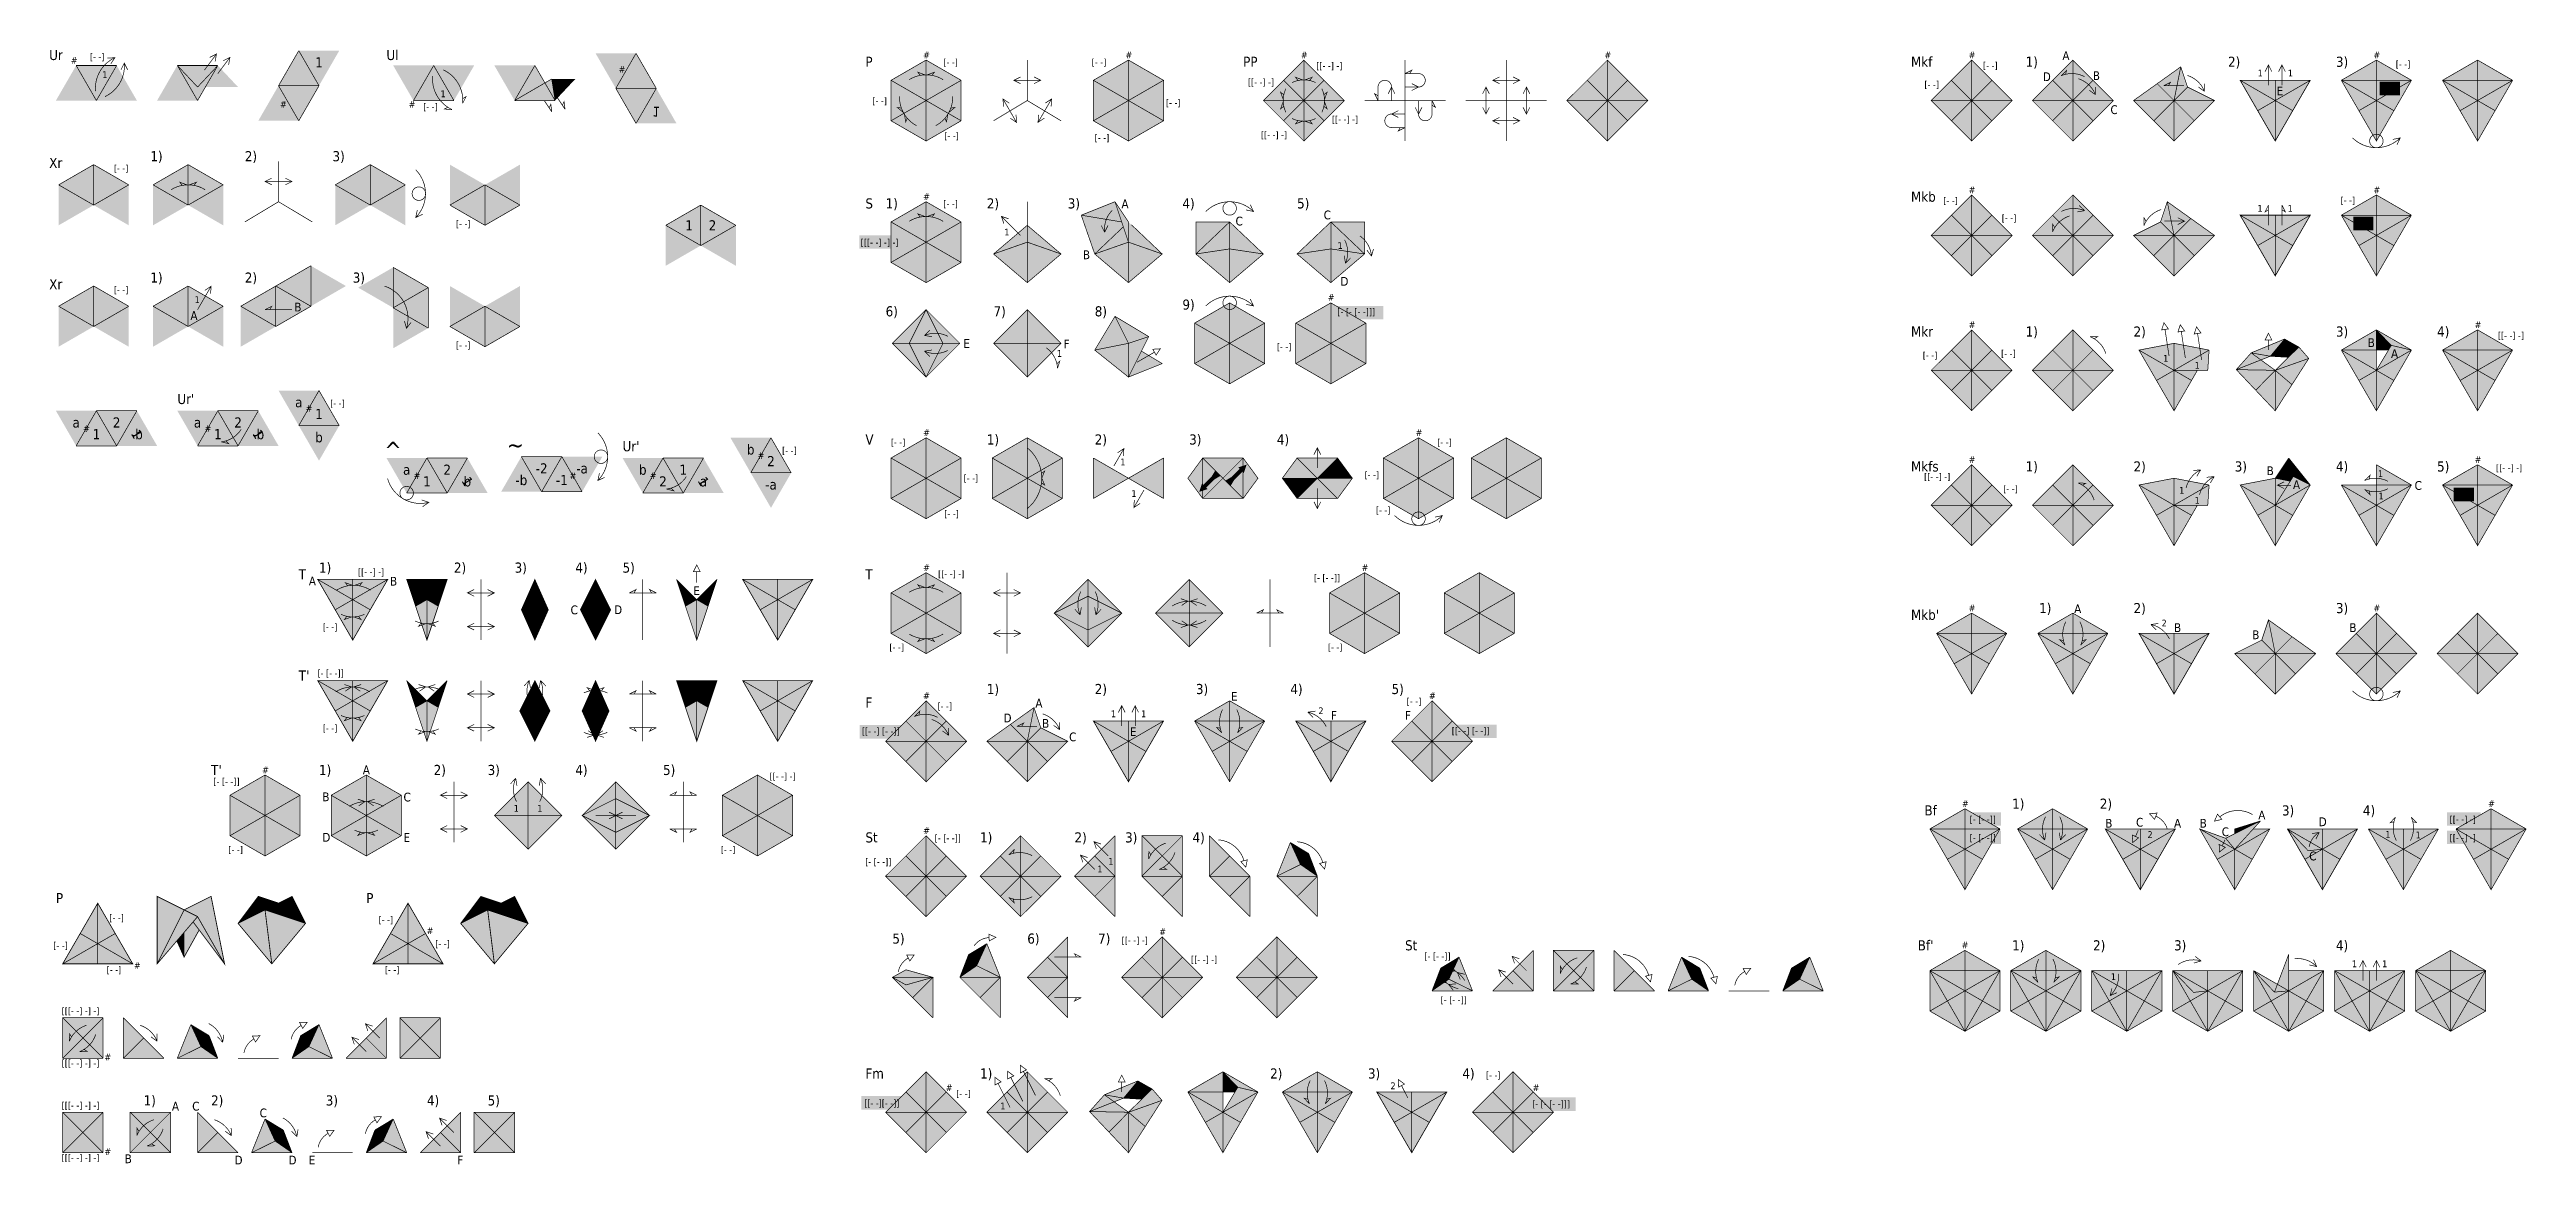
# Model space of a CAD drawing. Header units: inches. Extents: x -12.5 to 77.3, y -38.9 to 8.1.
# Drawn here: x -12.49 to 24.22, y -20.07 to -3.54 of the extents above; entities that cross this region are included whole.
import ezdxf
from ezdxf.enums import TextEntityAlignment as Align

# ---------------------------------------------------------------- set-up
doc = ezdxf.new("R2010")
doc.units = ezdxf.units.IN
doc.header["$LTSCALE"] = 0.2
doc.header["$MEASUREMENT"] = 0
for name, pattern in [('crease . . . . .', [0.4, 0.2, -0.2]), ('mountain __ . . __ . .', [1.25, 0.5, -0.25, 0, -0.25, 0, -0.25]), ('valley __ __ __', [0.75, 0.5, -0.25])]:
    doc.linetypes.add(name, pattern=pattern)
for name, color, linetype in [('arrow-back', 250, 'Continuous'), ('edge', 7, 'Continuous'), ('face-1', 151, 'Continuous'), ('face-2', 91, 'Continuous'), ('face-3', 11, 'Continuous'), ('face-4', 191, 'Continuous'), ('face-5', 51, 'Continuous'), ('face-6', 33, 'Continuous'), ('hinge', 250, 'crease . . . . .'), ('mountain', 12, 'mountain __ . . __ . .'), ('numbers', 7, 'Continuous'), ('valley', 143, 'valley __ __ __'), ('z-labels', 94, 'Continuous'), ('z-pats', 251, 'Continuous')]:
    doc.layers.add(name, color=color, linetype=linetype)
doc.styles.add('labels', font='')
doc.styles.get('labels').set_extended_font_data('Tahoma')

msp = doc.modelspace()

# ---------------------------------------------------------------- texts
at = {"style": 'labels'}
for s, height, p in [('Ur', 0.15, (-12.5, -3.7)), ('#', 0.1, (-12.179353, -3.754395)), ('Ul', 0.15, (-7.5, -3.7)), ('P', 0.15, (-0.4, -3.8)), ('#', 0.1, (0.456663, -3.673639)), ('#', 0.1, (3.456663, -3.673639)), ('PP', 0.15, (5.2, -3.8)), ('#', 0.1, (6.056663, -3.673639)), ('#', 0.1, (10.556663, -3.673639)), ('Mkf', 0.15, (15.1, -3.8)), ('#', 0.1, (15.956663, -3.673639)), ('#', 0.1, (21.956663, -3.673639)), ('1', 0.1, (-11.71278, -3.966153)), ('#', 0.1, (-4.056981, -3.887977)), ('1', 0.1, (20.239841, -3.942807)), ('1', 0.1, (20.687967, -3.942807)), ('#', 0.1, (-9.077289, -4.40375)), ('#', 0.1, (-7.170094, -4.407461)), ('1', 0.1, (-6.697953, -4.250747)), ('Xr', 0.15, (-12.5, -5.3)), ('S', 0.15, (-0.4, -5.9)), ('#', 0.1, (0.456663, -5.773639)), ('Mkb', 0.15, (15.1, -5.8)), ('#', 0.1, (15.956663, -5.673639)), ('1', 0.1, (20.237504, -5.950008)), ('1', 0.1, (20.68563, -5.950008)), ('#', 0.1, (21.956663, -5.673639)), ('1', 0.1, (1.65841, -6.300931)), ('1', 0.1, (6.6, -6.5)), ('Xr', 0.15, (-12.5, -7.1)), ('1', 0.1, (-10.34159, -7.300931)), ('#', 0.1, (6.456099, -7.266561)), ('Mkr', 0.15, (15.1, -7.8)), ('#', 0.1, (15.956663, -7.673639)), ('#', 0.1, (23.456663, -7.673639)), ('1', 0.1, (2.439236, -8.100226)), ('1', 0.1, (18.839765, -8.17398)), ('1', 0.1, (19.305325, -8.276645)), ("Ur'", 0.15, (-10.6, -8.8)), ('#', 0.1, (-11.996535, -9.212516)), ('#', 0.1, (-10.196535, -9.212516)), ('#', 0.1, (-8.696535, -8.912516)), ('#', 0.1, (0.456663, -9.273639)), ('#', 0.1, (7.756663, -9.273639)), ("Ur'", 0.15, (-4, -9.5)), ('#', 0.1, (-1.996535, -9.612516)), ('V', 0.15, (-0.4, -9.4)), ('#', 0.1, (-7.096116, -9.91027)), ('#', 0.1, (-4.784009, -9.913566)), ('#', 0.1, (-3.596116, -9.91027)), ('1', 0.1, (3.380899, -9.70852)), ('Mkfs', 0.15, (15.1, -9.8)), ('#', 0.1, (15.956663, -9.673639)), ('1', 0.1, (22.024818, -9.881209)), ('#', 0.1, (23.456663, -9.673639)), ('1', 0.1, (3.544838, -10.176918)), ('1', 0.1, (19.076388, -10.130958)), ('1', 0.1, (19.305325, -10.276645)), ('1', 0.1, (22.031756, -10.214208)), ('T', 0.15, (-8.8, -11.4)), ('T', 0.15, (-0.4, -11.4)), ('#', 0.1, (0.456663, -11.273639)), ('#', 0.1, (6.956663, -11.273639)), ("Mkb'", 0.15, (15.1, -12)), ('#', 0.1, (15.956663, -11.873639)), ('2', 0.1, (18.816264, -12.097702)), ('#', 0.1, (21.956663, -11.873639)), ("T'", 0.15, (-8.8, -12.9)), ('F', 0.15, (-0.4, -13.3)), ('#', 0.1, (0.456663, -13.173639)), ('#', 0.1, (7.956663, -13.173639)), ('1', 0.1, (3.239841, -13.442807)), ('1', 0.1, (3.687967, -13.442807)), ('2', 0.1, (6.316264, -13.397702)), ("T'", 0.15, (-10.1, -14.3)), ('#', 0.1, (-9.343337, -14.273639)), ('#', 0.1, (15.856663, -14.773639)), ('#', 0.1, (23.656663, -14.773639)), ('1', 0.1, (-5.612033, -14.842807)), ('1', 0.1, (-5.262295, -14.842807)), ('Bf', 0.15, (15.3, -14.9)), ('St', 0.15, (-0.4, -15.3)), ('#', 0.1, (0.456663, -15.173639)), ('2', 0.1, (18.607718, -15.233404)), ('1', 0.1, (22.133513, -15.230887)), ('1', 0.1, (22.582831, -15.238503)), ('1', 0.1, (3.039297, -15.744546)), ('1', 0.1, (3.202252, -15.62912)), ('P', 0.15, (-12.4, -16.2)), ('P', 0.15, (-7.8, -16.2)), ('#', 0.1, (-6.904029, -16.658899)), ('#', 0.1, (3.956663, -16.673639)), ('St', 0.15, (7.6, -16.9)), ("Bf'", 0.15, (15.2, -16.9)), ('#', 0.1, (15.851492, -16.870186)), ('#', 0.1, (-11.243337, -17.173639)), ('1', 0.1, (18.063549, -17.340229)), ('1', 0.1, (21.637504, -17.150008)), ('1', 0.1, (22.08563, -17.150008)), ('#', 0.1, (-11.680797, -18.531971)), ('Fm', 0.15, (-0.4, -18.8)), ('#', 0.1, (0.792197, -18.98656)), ('2', 0.1, (7.385027, -18.958126)), ('#', 0.1, (9.492197, -18.98656)), ('1', 0.1, (1.599206, -19.257838)), ('#', 0.1, (-11.680797, -19.931971))]:
    msp.add_text(s, height=height, dxfattribs=at).set_placement(p)
for s, p in [('^ ', (-7.402937, -9.481225)), ('~', (-5.589755, -9.402626))]:
    msp.add_text(s, height=0.25, dxfattribs=at).set_placement(p, align=Align.MIDDLE_CENTER)
at = {"layer": 'numbers', "style": 'labels'}
for s, p in [('1', (-8.500038, -3.733983)), ('1', (-3.013374, -6.15)), ('2', (-2.667008, -6.149995)), ('a', (-8.8, -8.773205)), ('a', (-12.1, -9.073205)), ('1', (-11.8, -9.24641)), ('2', (-11.5, -9.073205)), ('-b', (-11.200075, -9.24641)), ('a', (-10.300044, -9.073205)), ('1', (-10, -9.24641)), ('2', (-9.7, -9.073205)), ('-b', (-9.400075, -9.24641)), ('1', (-8.5, -8.94641)), ('b', (-8.5, -9.29282)), ('b', (-2.1, -9.473205)), ('a', (-7.2, -9.773205)), ('1', (-6.9, -9.94641)), ('2', (-6.6, -9.773205)), ('b', (-6.3, -9.94641)), ('-b', (-5.5, -9.926795)), ('-2', (-5.200001, -9.753591)), ('-1', (-4.900001, -9.926796)), ('-a', (-4.599923, -9.75359)), ('b', (-3.7, -9.773205)), ('2', (-3.4, -9.94641)), ('1', (-3.1, -9.773205)), ('a', (-2.8, -9.94641)), ('2', (-1.8, -9.64641)), ('-a', (-1.8, -9.99282))]:
    msp.add_text(s, height=0.15, dxfattribs=at).set_placement(p, align=Align.MIDDLE_CENTER)
at = {"layer": 'numbers', "style": 'labels', "text_generation_flag": 4}
msp.add_text('1', height=0.15, dxfattribs=at).set_placement((-3.500038, -4.466017), align=Align.MIDDLE_CENTER)
at = {"layer": 'numbers', "style": 'labels'}
for p in [(-11.200049, -9.246343), (-9.400008, -9.246415), (-6.300049, -9.946343), (-2.800026, -9.946381)]:
    msp.add_text('1', height=0.15, rotation=300, dxfattribs=at).set_placement(p, align=Align.MIDDLE_CENTER)
at = {"layer": 'z-labels', "style": 'labels'}
for s, height, p in [('1)', 0.15, (16.8, -3.8)), ('A', 0.13, (17.345161, -3.699505)), ('2)', 0.15, (19.8, -3.8)), ('3)', 0.15, (21.4, -3.8)), ('D', 0.13, (17.054887, -4.012474)), ('B', 0.13, (17.796528, -3.996263)), ('C', 0.13, (18.05737, -4.500144)), ('E', 0.13, (20.521066, -4.222723)), ('1)', 0.15, (-11, -5.2)), ('2)', 0.15, (-9.6, -5.2)), ('3)', 0.15, (-8.3, -5.2)), ('1)', 0.15, (-0.1, -5.9)), ('2)', 0.15, (1.4, -5.9)), ('3)', 0.15, (2.6, -5.9)), ('A', 0.13, (3.396528, -5.896263)), ('4)', 0.15, (4.3, -5.9)), ('5)', 0.15, (6, -5.9)), ('C', 0.13, (5.087342, -6.151794)), ('C', 0.13, (6.394147, -6.061386)), ('B', 0.13, (2.824948, -6.652019)), ('1)', 0.15, (-11, -7)), ('2)', 0.15, (-9.6, -7)), ('3)', 0.15, (-8, -7)), ('D', 0.13, (6.641831, -7.045774)), ('B', 0.13, (-8.865248, -7.427616)), ('9)', 0.15, (4.3, -7.4)), ('A', 0.13, (-10.406084, -7.552068)), ('6)', 0.15, (-0.1, -7.5)), ('7)', 0.15, (1.5, -7.5)), ('8)', 0.15, (3, -7.5)), ('1)', 0.15, (16.8, -7.8)), ('2)', 0.15, (18.4, -7.8)), ('3)', 0.15, (21.4, -7.8)), ('4)', 0.15, (22.9, -7.8)), ('E', 0.13, (1.053051, -7.966652)), ('F', 0.13, (2.539159, -7.973003)), ('B', 0.13, (21.872417, -7.954018)), ('A', 0.13, (22.216609, -8.117317)), ('1)', 0.15, (1.4, -9.4)), ('2)', 0.15, (3, -9.4)), ('3)', 0.15, (4.4, -9.4)), ('4)', 0.15, (5.7, -9.4)), ('1)', 0.15, (16.8, -9.8)), ('2)', 0.15, (18.4, -9.8)), ('3)', 0.15, (19.9, -9.8)), ('B', 0.13, (20.372417, -9.854018)), ('4)', 0.15, (21.4, -9.8)), ('5)', 0.15, (22.9, -9.8)), ('A', 0.13, (20.763571, -10.060653)), ('C', 0.13, (22.566563, -10.07207)), ('A', 0.13, (-8.650774, -11.488473)), ('1)', 0.15, (-8.5, -11.3)), ('B', 0.13, (-7.44708, -11.49177)), ('2)', 0.15, (-6.5, -11.3)), ('3)', 0.15, (-5.6, -11.3)), ('4)', 0.15, (-4.7, -11.3)), ('5)', 0.15, (-4, -11.3)), ('E', 0.13, (-2.950493, -11.631531)), ('1)', 0.15, (17, -11.9)), ('2)', 0.15, (18.4, -11.9)), ('3)', 0.15, (21.4, -11.9)), ('C', 0.13, (-4.770951, -11.916688)), ('D', 0.13, (-4.12437, -11.914283)), ('A', 0.13, (17.52, -11.9)), ('B', 0.13, (19, -12.18)), ('B', 0.13, (21.6, -12.18)), ('B', 0.13, (20.159739, -12.285974)), ('1)', 0.15, (1.4, -13.1)), ('A', 0.13, (2.12, -13.3)), ('2)', 0.15, (3, -13.1)), ('3)', 0.15, (4.5, -13.1)), ('E', 0.13, (5.02, -13.2)), ('4)', 0.15, (5.9, -13.1)), ('5)', 0.15, (7.4, -13.1)), ('D', 0.13, (1.6482, -13.519274)), ('B', 0.13, (2.22, -13.6)), ('F', 0.13, (6.5, -13.48)), ('F', 0.13, (7.6, -13.48)), ('C', 0.13, (2.62, -13.8)), ('E', 0.13, (3.521066, -13.722723)), ('1)', 0.15, (-8.5, -14.3)), ('A', 0.13, (-7.850774, -14.288473)), ('2)', 0.15, (-6.8, -14.3)), ('3)', 0.15, (-6, -14.3)), ('4)', 0.15, (-4.7, -14.3)), ('5)', 0.15, (-3.4, -14.3)), ('B', 0.13, (-8.450774, -14.688473)), ('C', 0.13, (-7.24708, -14.69177)), ('1)', 0.15, (16.6, -14.8)), ('2)', 0.15, (17.9, -14.8)), ('B', 0.13, (17.980385, -15.08)), ('C', 0.13, (18.436969, -15.065924)), ('A', 0.13, (19, -15.08)), ('B', 0.13, (19.380385, -15.08)), ('A', 0.13, (20.249342, -14.958307)), ('3)', 0.15, (20.6, -14.9)), ('D', 0.13, (21.144546, -15.058886)), ('4)', 0.15, (21.8, -14.9)), ('D', 0.13, (-8.450774, -15.288473)), ('E', 0.13, (-7.24708, -15.29177)), ('1)', 0.15, (1.3, -15.3)), ('2)', 0.15, (2.7, -15.3)), ('3)', 0.15, (3.45, -15.3)), ('4)', 0.15, (4.45, -15.3)), ('C', 0.13, (19.707378, -15.206607)), ('C', 0.13, (21.003788, -15.565614)), ('5)', 0.15, (0, -16.8)), ('6)', 0.15, (2, -16.8)), ('7)', 0.15, (3.05, -16.8)), ('1)', 0.15, (16.6, -16.9)), ('2)', 0.15, (17.8, -16.9)), ('3)', 0.15, (19, -16.9)), ('4)', 0.15, (21.4, -16.9)), ('1)', 0.15, (1.3, -18.8)), ('2)', 0.15, (5.6, -18.8)), ('3)', 0.15, (7.05, -18.8)), ('4)', 0.15, (8.45, -18.8)), ('1)', 0.15, (-11.1, -19.2)), ('2)', 0.15, (-10.1, -19.2)), ('3)', 0.15, (-8.4, -19.2)), ('4)', 0.15, (-6.9, -19.2)), ('5)', 0.15, (-6, -19.2)), ('A', 0.13, (-10.68, -19.275319)), ('C', 0.13, (-10.38, -19.275319)), ('C', 0.13, (-9.38, -19.375319)), ('B', 0.13, (-11.38, -20.055072)), ('D', 0.13, (-9.7518, -20.074346)), ('D', 0.13, (-8.9518, -20.074346)), ('E', 0.13, (-8.6518, -20.074346)), ('F', 0.13, (-6.4518, -20.074346))]:
    msp.add_text(s, height=height, dxfattribs=at).set_placement(p)
at = {"layer": 'z-pats', "style": 'labels'}
for s, p in [('[- -]', (-11.896, -3.7)), ('[- -]', (0.755793, -3.781135)), ('[- -]', (2.955793, -3.781135)), ('[[- -] -]', (5.270858, -4.076302)), ('[[- -] -]', (6.284682, -3.832311)), ('[- -]', (15.3, -4.1111)), ('[- -]', (16.169029, -3.828908)), ('[- -]', (22.287541, -3.810396)), ('[- -]', (-6.955798, -4.442402)), ('[- -]', (-0.296023, -4.354853)), ('[- -]', (4.055793, -4.381135)), ('[- -]', (22.081277, -4.163902)), ('[- -]', (0.769453, -4.873931)), ('[[- -] -]', (5.464368, -4.858755)), ('[[- -] -]', (6.516053, -4.627385)), ('[- -]', (3, -4.9)), ('[- -]', (-11.541424, -5.35322)), ('[- -]', (0.755793, -5.881135)), ('[- -]', (15.579173, -5.832296)), ('[- -]', (21.469029, -5.828908)), ('[- -]', (-6.46922, -6.17661)), ('[- -]', (16.446279, -6.090744)), ('[- -]', (21.688075, -6.164706)), ('[[[- -] -] -]', (-0.46908, -6.452466)), ('[- -]', (-11.541424, -7.15322)), ('[- [- [- -]]]', (6.596614, -7.482431)), ('[- -]', (-6.46922, -7.97661)), ('[- -]', (5.7, -8)), ('[- -]', (15.275722, -8.125909)), ('[- -]', (16.437024, -8.1)), ('[[- -] -]', (23.80035, -7.832586)), ('[- -]', (-8.334789, -8.837242)), ('[- -]', (-1.634789, -9.537242)), ('[- -]', (-0.022824, -9.415285)), ('[- -]', (8.077176, -9.415285)), ('[- -]', (1.056312, -9.94852)), ('[- -]', (7, -9.9)), ('[[- -] -]', (15.295129, -9.92486)), ('[[- -] -]', (23.774397, -9.795562)), ('[- -]', (16.468054, -10.107083)), ('[- -]', (23.178275, -10.181765)), ('[- -]', (0.769453, -10.473931)), ('[- -]', (7.168574, -10.422292)), ('[[- -] -]', (-7.921727, -11.338856)), ('[[- -] -]', (0.678273, -11.367188)), ('[- [- -]]', (6.249333, -11.423778)), ('[- -]', (-8.443314, -12.154624)), ('[- -]', (-0.043314, -12.454624)), ('[- -]', (6.456686, -12.454624)), ('[- [- -]]', (-8.521727, -12.838856)), ('[- -]', (7.625619, -13.256559)), ('[- -]', (-8.443314, -13.654624)), ('[- -]', (0.669029, -13.328908)), ('[[- -] [- -]]', (-0.451964, -13.699572)), ('[[- -] [- -]]', (8.29318, -13.693671)), ('[[- -] -]', (-1.821727, -14.367188)), ('[- [- -]]', (-10.065137, -14.445483)), ('[- [- -]]', (15.97169, -15.006057)), ('[[- -] -]', (23.086144, -15.006057)), ('[- -]', (-9.843314, -15.454624)), ('[- -]', (-2.543314, -15.454624)), ('[- [- -]]', (0.628137, -15.283518)), ('[- [- -]]', (15.97169, -15.278082)), ('[[- -] -]', (23.086144, -15.278082)), ('[- [- -]]', (-0.402327, -15.635184)), ('[- -]', (-11.608029, -16.464451)), ('[- -]', (-7.616635, -16.493932)), ('[- -]', (-12.438401, -16.87718)), ('[- -]', (-6.776437, -16.852613)), ('[[- -] -]', (3.4, -16.8)), ('[- -]', (-11.647337, -17.235861)), ('[- -]', (-7.52328, -17.235861)), ('[[- -] -]', (4.428137, -17.083518)), ('[- [- -]]', (7.887436, -17.035337)), ('[- [- -]]', (8.128137, -17.683518)), ('[[[- -] -] -]', (-12.314662, -17.847132)), ('[[[- -] -] -]', (-12.314662, -18.622048)), ('[- -]', (8.8, -18.8)), ('[- -]', (0.946279, -19.072232)), ('[[[- -] -] -]', (-12.314662, -19.247132)), ('[[- -][- -]]', (-0.417738, -19.214384)), ('[- [- [- -]]]', (9.485133, -19.226393)), ('[[[- -] -] -]', (-12.314662, -20.022048))]:
    msp.add_text(s, height=0.1, dxfattribs=at).set_placement(p)

# ---------------------------------------------------------------- linework, layer by layer
at = {"const_width": 0.01}
for points in [[(-11.812921, -4.161208, -0.315299), (-11.526132, -3.664476, 0.290796)], [(-11.673342, -4.241793, 0.315299), (-11.386554, -3.745061, -0.290796)], [(7.4, -4.1, 1), (7.2, -4.1), (7.2, -4.3)], [(7.8, -4.1, 1), (7.8, -3.9), (7.6, -3.9)], [(17.580915, -3.976065, -0.226312), (17.834405, -4.21248, 0.290796)], [(19.197583, -3.927443, -0.226312), (19.451073, -4.163858, 0.290796)], [(7.8, -4.5, 1), (8, -4.5), (8, -4.3)], [(7.4, -4.5, 1), (7.4, -4.7), (7.6, -4.7)], [(21.646447, -4.853553, 0.410434), (22.353553, -4.853553, -0.610292)], [(22, -5, 1), (22, -4.8, 1), (22, -5, -0.414214)], [(-7.066063, -5.326832, -0.410434), (-7.066063, -6.033938, 0.610292)], [(-6.919616, -5.680385, -1), (-7.119616, -5.680385, -1), (-6.919616, -5.680385, 0.414214)], [(4.646447, -5.94511, -0.410434), (5.353553, -5.94511, 0.610292)], [(5, -5.798663, -1), (5, -5.998663, -1), (5, -5.798663, 0.414214)], [(3.260178, -5.925284, 0.226312), (3.146762, -6.252829, -0.290796)], [(17.328159, -5.945236, -0.226312), (17.674574, -5.933162, 0.290796)], [(6.704764, -6.365659, -0.226312), (6.716838, -6.712074, 0.290796)], [(6.929786, -6.306641, -0.226312), (7.102156, -6.607369, 0.290796)], [(-7.529969, -7.050352, -0.410434), (-7.203203, -7.677427, 0.610292)], [(4.646447, -7.34511, -0.410434), (5.353553, -7.34511, 0.610292)], [(5, -7.198663, -1), (5, -7.398663, -1), (5, -7.198663, 0.414214)], [(0.821841, -7.795236, 0.226312), (0.475426, -7.783162, -0.290796)], [(0.821841, -8.004764, -0.226312), (0.475426, -8.016838, 0.290796)], [(-4.219616, -9.580385, -1), (-4.419616, -9.580385, -1), (-4.219616, -9.580385, 0.414214)], [(-4.366063, -9.226832, -0.410434), (-4.366063, -9.933938, 0.610292)], [(-7.483631, -9.903772, 0.410434), (-6.871259, -10.257325, -0.610292)], [(19.178159, -10.045236, -0.226312), (19.395716, -9.775387, 0.290796)], [(19.378159, -10.145236, -0.226312), (19.595716, -9.875387, 0.290796)], [(-7.250668, -10.207376, 1), (-7.150669, -10.034171, 1), (-7.250668, -10.207376, -0.414214)], [(7.446447, -10.453553, 0.410434), (8.153553, -10.453553, -0.610292)], [(7.8, -10.6, 1), (7.8, -10.4, 1), (7.8, -10.6, -0.414214)], [(-4.574574, -11.770544, -0.226312), (-4.225426, -11.770544, 0.290796)], [(2.795236, -11.578159, 0.226312), (2.783162, -11.924574, -0.290796)], [(3.004764, -11.578159, -0.226312), (3.016838, -11.924574, 0.290796)], [(4.147794, -11.794207, -0.285476), (4.652206, -11.794207, 0.290796)], [(-4.574574, -11.929456, 0.226312), (-4.225426, -11.929456, -0.290796)], [(4.147794, -12.005793, 0.285476), (4.652206, -12.005793, -0.290796)], [(18.931856, -12.281466, 0.226312), (18.658303, -12.068586, -0.290796)], [(-8.252206, -13.066046, -0.285476), (-7.747794, -13.066046, 0.290796)], [(-7.152206, -13.066046, -0.285476), (-6.647794, -13.066046, 0.290796)], [(-5.371841, -13.245236, -0.226312), (-5.383915, -12.898821, 0.290796)], [(-5.228159, -13.245236, 0.226312), (-5.216085, -12.898821, -0.290796)], [(21.646447, -13.053553, 0.410434), (22.353553, -13.053553, -0.610292)], [(22, -13.2, 1), (22, -13, 1), (22, -13.2, -0.414214)], [(0.580915, -13.476065, -0.226312), (0.834405, -13.71248, 0.290796)], [(2.227869, -13.393371, -0.226312), (2.481359, -13.629786, 0.290796)], [(6.431856, -13.581466, 0.226312), (6.158303, -13.368586, -0.290796)], [(-4.574574, -13.666838, 0.226312), (-4.225426, -13.666838, -0.290796)], [(-5.571841, -14.695236, -0.226312), (-5.583915, -14.348821, 0.290796)], [(-5.228159, -14.695236, 0.226312), (-5.216085, -14.348821, -0.290796)], [(-8.052206, -14.766046, -0.285476), (-7.547794, -14.766046, 0.290796)], [(17.095236, -14.91818, 0.226312), (17.083162, -15.264595, -0.290796)], [(17.304764, -14.91818, -0.226312), (17.316838, -15.264595, 0.290796)], [(18.9, -15.1, 0.226312), (18.730126, -14.910702, -0.290796)], [(20.165035, -14.887843, 0.315299), (19.67737, -14.920555, -0.290796)], [(4.833271, -15.26115, -0.315299), (5.211714, -15.570452, 0.290796)], [(6.002158, -15.289515, -0.315299), (6.380601, -15.598817, 0.290796)], [(21.002105, -15.369604, -0.226312), (21.153725, -15.151306, 0.290796)], [(1.210718, -16.832442, -0.226312), (1.433849, -16.710361, 0.290796)], [(0.087548, -17.220066, -0.226312), (0.235479, -17.013166, 0.290796)], [(8.114933, -17.254652, 0.226312), (8.391181, -17.468174, -0.290796)], [(8.193009, -17.154275, -0.226312), (8.484395, -17.346624, 0.290796)], [(10.833271, -16.96115, -0.315299), (11.211714, -17.270452, 0.290796)], [(11.802158, -16.989515, -0.315299), (12.180601, -17.298817, 0.290796)], [(12.487548, -17.420066, -0.226312), (12.635479, -17.213166, 0.290796)], [(18.178122, -17.24812, -0.226312), (18.051801, -17.570908, 0.290796)], [(19.058897, -17.1104, -0.226312), (19.401333, -17.056672, 0.290796)], [(20.78963, -17.022458, -0.226312), (21.115413, -17.140845, 0.290796)], [(-10.135006, -17.984462, -0.226312), (-9.927896, -18.262409, 0.290796)], [(-11.946503, -18.010477, 0.226312), (-12.199993, -18.246892, -0.290796)], [(-11.810477, -18.146503, -0.226312), (-12.046892, -18.399993, 0.290796)], [(-11.153497, -18.010477, -0.226312), (-10.900007, -18.246891, 0.290796)], [(-9.612452, -18.420066, -0.226312), (-9.464521, -18.213166, 0.290796)], [(-8.912452, -18.220066, -0.226312), (-8.764521, -18.013166, 0.290796)], [(-10.946503, -19.410477, 0.226312), (-11.199993, -19.646892, -0.290796)], [(-10.053497, -19.410477, -0.226312), (-9.800007, -19.646891, 0.290796)], [(-9.035006, -19.384462, -0.226312), (-8.827896, -19.662409, 0.290796)], [(-7.812452, -19.620066, -0.226312), (-7.664521, -19.413166, 0.290796)], [(-10.810477, -19.546503, -0.226312), (-11.046892, -19.799993, 0.290796)], [(-8.512452, -19.820066, -0.226312), (-8.364521, -19.613166, 0.290796)]]:
    msp.add_lwpolyline(points, format="xyb", dxfattribs=at)
for points, const_width in [([(-11.637735, -3.671175), (-11.637735, -3.671175), (-11.526132, -3.664476), (-11.587735, -3.757777)], 0.01), ([(-10.2, -3.85), (-10.02, -3.61)], 0.01), ([(-10.12, -3.66), (-10.12, -3.66), (-10.02, -3.61), (-10.04, -3.72)], 0.01), ([(-10, -3.9), (-9.82, -3.66)], 0.01), ([(-9.92, -3.71), (-9.92, -3.71), (-9.82, -3.66), (-9.84, -3.77)], 0.01), ([(-11.336554, -3.845061), (-11.336554, -3.845061), (-11.386554, -3.745061), (-11.436554, -3.845061)], 0.01), ([(1.9, -3.95), (1.9, -3.95), (1.8, -4), (1.9, -4.05)], 0.01), ([(1.8, -4), (2.2, -4)], 0.01), ([(2.1, -3.95), (2.1, -3.95), (2.2, -4), (2.1, -4.05)], 0.01), ([(7.67, -3.9), (7.7, -3.85), (7.6, -3.9)], 0.01), ([(9, -3.95), (9, -3.95), (8.9, -4), (9, -4.05)], 0.01), ([(8.9, -4), (9.3, -4)], 0.01), ([(9.2, -3.95), (9.2, -3.95), (9.3, -4), (9.2, -4.05)], 0.01), ([(20.45, -3.872391), (20.45, -3.872391), (20.4, -3.772391), (20.35, -3.872391)], 0.01), ([(20.4, -3.772391), (20.4, -4.072391)], 0.01), ([(20.65, -3.872391), (20.65, -3.872391), (20.6, -3.772391), (20.55, -3.872391)], 0.01), ([(20.6, -3.772391), (20.6, -4.072391)], 0.01), ([(1.646891, -4.388397), (1.646891, -4.388397), (1.640192, -4.276795), (1.733494, -4.338397)], 0.01), ([(1.840192, -4.623205), (1.640192, -4.276795)], 0.01), ([(2.359808, -4.276795), (2.159808, -4.623205)], 0.01), ([(2.353109, -4.388397), (2.353109, -4.388397), (2.359808, -4.276795), (2.266506, -4.338397)], 0.01), ([(7.2, -4.23), (7.15, -4.2), (7.2, -4.3)], 0.01), ([(7.35, -4.2), (7.35, -4.2), (7.4, -4.1), (7.45, -4.2)], 0.01), ([(7.4, -4.3), (7.4, -4.1)], 0.01), ([(7.6, -4.1), (7.8, -4.1)], 0.01), ([(7.7, -4.05), (7.7, -4.05), (7.8, -4.1), (7.7, -4.15)], 0.01), ([(7.85, -4.4), (7.85, -4.4), (7.8, -4.5), (7.75, -4.4)], 0.01), ([(7.8, -4.3), (7.8, -4.5)], 0.01), ([(8, -4.37), (8.05, -4.4), (8, -4.3)], 0.01), ([(8.75, -4.2), (8.75, -4.2), (8.8, -4.1), (8.85, -4.2)], 0.01), ([(8.75, -4.4), (8.75, -4.4), (8.8, -4.5), (8.85, -4.4)], 0.01), ([(8.8, -4.5), (8.8, -4.1)], 0.01), ([(9.45, -4.2), (9.45, -4.2), (9.4, -4.1), (9.35, -4.2)], 0.01), ([(9.45, -4.4), (9.45, -4.4), (9.4, -4.5), (9.35, -4.4)], 0.01), ([(9.4, -4.1), (9.4, -4.5)], 0.01), ([(17.743572, -4.147291), (17.834405, -4.21248)], 0.01), ([(17.832056, -4.1007), (17.834405, -4.21248)], 0.01), ([(19.36024, -4.098669), (19.451073, -4.163858)], 0.01), ([(19.448724, -4.052079), (19.451073, -4.163858)], 0.01), ([(1.746891, -4.561603), (1.746891, -4.561603), (1.840192, -4.623205), (1.833494, -4.511603)], 0.01), ([(2.253109, -4.561603), (2.253109, -4.561603), (2.159808, -4.623205), (2.166506, -4.511603)], 0.01), ([(7.5, -4.55), (7.5, -4.55), (7.4, -4.5), (7.5, -4.45)], 0.01), ([(7.6, -4.5), (7.4, -4.5)], 0.01), ([(7.53, -4.7), (7.5, -4.75), (7.6, -4.7)], 0.01), ([(9, -4.65), (9, -4.65), (8.9, -4.6), (9, -4.55)], 0.01), ([(9.3, -4.6), (8.9, -4.6)], 0.01), ([(9.2, -4.65), (9.2, -4.65), (9.3, -4.6), (9.2, -4.55)], 0.01), ([(22.3062, -4.954834), (22.3062, -4.954834), (22.353553, -4.853553), (22.244117, -4.876439)], 0.01), ([(-9.2, -5.45), (-9.2, -5.45), (-9.3, -5.5), (-9.2, -5.55)], 0.01), ([(-9.3, -5.5), (-8.9, -5.5)], 0.01), ([(-9, -5.45), (-9, -5.45), (-8.9, -5.5), (-9, -5.55)], 0.01), ([(5.3062, -5.843829), (5.3062, -5.843829), (5.353553, -5.94511), (5.244117, -5.922224)], 0.01), ([(17.593873, -5.855783), (17.674574, -5.933162)], 0.01), ([(-6.964782, -5.986585), (-6.964782, -5.986585), (-7.066063, -6.033938), (-7.043177, -5.924502)], 0.01), ([(1.652513, -6.123223), (1.652513, -6.123223), (1.617157, -6.017157), (1.723223, -6.052513)], 0.01), ([(1.9, -6.3), (1.617157, -6.017157)], 0.01), ([(3.096538, -6.152941), (3.146762, -6.252829)], 0.01), ([(3.196538, -6.152717), (3.146762, -6.252829)], 0.01), ([(4.5, -6.575), (4.5, -6.1), (5, -6.1)], 0.01), ([(7, -6.575), (7, -6.1), (6.5, -6.1)], 0.01), ([(17.56425, -5.951295), (17.674574, -5.933162)], 0.01), ([(18.855263, -6.087781), (19.155263, -6.087781)], 0.01), ([(19.055263, -6.037781), (19.055263, -6.037781), (19.155263, -6.087781), (19.055263, -6.137781)], 0.01), ([(6.698705, -6.60175), (6.716838, -6.712074)], 0.01), ([(7.034625, -6.518264), (7.102156, -6.607369)], 0.01), ([(7.132921, -6.499881), (7.102156, -6.607369)], 0.01), ([(6.794217, -6.631373), (6.716838, -6.712074)], 0.01), ([(-10.3, -7.4), (-10.1, -7.053589)], 0.01), ([(-10.193301, -7.115193), (-10.193301, -7.115193), (-10.1, -7.053589), (-10.106699, -7.165192)], 0.01), ([(5.3062, -7.243829), (5.3062, -7.243829), (5.353553, -7.34511), (5.244117, -7.322224)], 0.01), ([(-7.135268, -7.58863), (-7.135268, -7.58863), (-7.203203, -7.677427), (-7.23348, -7.569801)], 0.01), ([(0.556127, -7.705783), (0.475426, -7.783162)], 0.01), ([(18.92657, -8.089031), (18.866177, -7.693617)], 0.01), ([(0.75, -7.9), (0.25, -7.9)], 0.01), ([(0.58575, -7.801295), (0.475426, -7.783162)], 0.01), ([(0.58575, -7.998705), (0.475426, -8.016838)], 0.01), ([(0.556127, -8.094217), (0.475426, -8.016838)], 0.01), ([(3.5, -7.9), (3.5, -8.4)], 0.01), ([(3.5, -8.4), (4, -8.2), (3.692308, -8.015385)], 0.01), ([(3.625181, -8.180947), (3.884989, -8.030947)], 0.01), ([(19.167925, -8.119015), (19.107533, -7.7236)], 0.01), ([(19.409279, -8.148999), (19.348886, -7.753584)], 0.01), ([(20.5, -8.3), (20.143735, -8.041244)], 0.01), ([(20.4, -8), (20.4, -7.85)], 0.01), ([(22.109881, -7.879553), (22.109881, -7.879553), (22.009881, -7.929553), (22.109881, -7.979553)], 0.01), ([(22.209881, -7.929553), (22.009881, -7.929553)], 0.01), ([(20.696892, -8.106442), (20.426887, -8.090795)], 0.01), ([(3.28223, -9.720479), (3.43223, -9.460672)], 0.01), ([(3.338928, -9.522274), (3.338928, -9.522274), (3.43223, -9.460672), (3.425531, -9.572274)], 0.01), ([(6.25, -9.55), (6.25, -9.55), (6.3, -9.45), (6.35, -9.55)], 0.01), ([(6.3, -9.75), (6.3, -9.45)], 0.01), ([(-4.264782, -9.886585), (-4.264782, -9.886585), (-4.366063, -9.933938), (-4.343177, -9.824502)], 0.01), ([(19.284395, -9.785776), (19.395716, -9.775387)], 0.01), ([(19.337233, -9.870677), (19.395716, -9.775387)], 0.01), ([(19.484395, -9.885776), (19.595716, -9.875387)], 0.01), ([(19.537233, -9.970677), (19.595716, -9.875387)], 0.01), ([(20.7, -9.75), (20.7, -9.75), (20.6, -9.8), (20.7, -9.85)], 0.01), ([(20.8, -9.8), (20.6, -9.8)], 0.01), ([(-6.962909, -10.321361), (-6.962909, -10.321361), (-6.871259, -10.257325), (-6.977476, -10.222427)], 0.01), ([(3.673264, -10.272934), (3.673264, -10.272934), (3.579962, -10.334537), (3.586661, -10.222934)], 0.01), ([(3.729962, -10.074729), (3.579962, -10.334537)], 0.01), ([(6.25, -10.25), (6.25, -10.25), (6.3, -10.35), (6.35, -10.25)], 0.01), ([(6.3, -10.05), (6.3, -10.35)], 0.01), ([(20.632643, -9.953742), (20.632643, -9.953742), (20.532643, -10.003742), (20.632643, -10.053742)], 0.01), ([(20.732643, -10.003742), (20.532643, -10.003742)], 0.01), ([(8.1062, -10.554834), (8.1062, -10.554834), (8.153553, -10.453553), (8.044117, -10.476439)], 0.01), ([(-2.9, -11.44846), (-2.9, -11.284976)], 0.01), ([(-6.2, -11.55), (-6.2, -11.55), (-6.3, -11.6), (-6.2, -11.65)], 0.01), ([(-6.3, -11.6), (-5.9, -11.6)], 0.01), ([(-6, -11.55), (-6, -11.55), (-5.9, -11.6), (-6, -11.65)], 0.01), ([(-5.25, -11.72), (-5.25, -11.72), (-5.3, -11.82), (-5.35, -11.72)], 0.01), ([(-5.3, -11.62), (-5.3, -11.82)], 0.01), ([(-4.523975, -11.695187), (-4.418074, -11.731036)], 0.01), ([(-4.510294, -11.794248), (-4.418074, -11.731036)], 0.01), ([(-4.276025, -11.695187), (-4.381926, -11.731036)], 0.01), ([(-4.289706, -11.794248), (-4.381926, -11.731036)], 0.01), ([(1.6, -11.55), (1.6, -11.55), (1.5, -11.6), (1.6, -11.65)], 0.01), ([(1.5, -11.6), (1.9, -11.6)], 0.01), ([(1.8, -11.55), (1.8, -11.55), (1.9, -11.6), (1.8, -11.65)], 0.01), ([(2.9, -12.15), (2.9, -11.65)], 0.01), ([(4.276025, -11.68636), (4.381926, -11.722208)], 0.01), ([(4.289706, -11.78542), (4.381926, -11.722208)], 0.01), ([(4.523975, -11.68636), (4.418074, -11.722208)], 0.01), ([(4.510294, -11.78542), (4.418074, -11.722208)], 0.01), ([(-6.2, -12.15), (-6.2, -12.15), (-6.3, -12.1), (-6.2, -12.05)], 0.01), ([(-6.3, -12.1), (-5.9, -12.1)], 0.01), ([(-6, -12.15), (-6, -12.15), (-5.9, -12.1), (-6, -12.05)], 0.01), ([(-4.523975, -12.004813), (-4.418074, -11.968964)], 0.01), ([(-4.510294, -11.905752), (-4.418074, -11.968964)], 0.01), ([(-4.289706, -11.905752), (-4.381926, -11.968964)], 0.01), ([(-4.276025, -12.004813), (-4.381926, -11.968964)], 0.01), ([(2.705783, -11.843873), (2.783162, -11.924574)], 0.01), ([(2.801295, -11.81425), (2.783162, -11.924574)], 0.01), ([(2.998705, -11.81425), (3.016838, -11.924574)], 0.01), ([(3.094217, -11.843873), (3.016838, -11.924574)], 0.01), ([(4.276025, -12.11364), (4.381926, -12.077792)], 0.01), ([(4.289706, -12.01458), (4.381926, -12.077792)], 0.01), ([(4.510294, -12.01458), (4.418074, -12.077792)], 0.01), ([(4.523975, -12.11364), (4.418074, -12.077792)], 0.01), ([(18.769045, -12.053215), (18.658303, -12.068586)], 0.01), ([(18.737046, -12.147957), (18.658303, -12.068586)], 0.01), ([(1.6, -12.25), (1.6, -12.25), (1.5, -12.2), (1.6, -12.15)], 0.01), ([(1.5, -12.2), (1.9, -12.2)], 0.01), ([(1.8, -12.25), (1.8, -12.25), (1.9, -12.2), (1.8, -12.15)], 0.01), ([(-8.123975, -12.958199), (-8.018074, -12.994047)], 0.01), ([(-8.110294, -13.057259), (-8.018074, -12.994047)], 0.01), ([(-7.876025, -12.958199), (-7.981926, -12.994047)], 0.01), ([(-7.889706, -13.057259), (-7.981926, -12.994047)], 0.01), ([(-7.023975, -12.958199), (-6.918074, -12.994047)], 0.01), ([(-7.010294, -13.057259), (-6.918074, -12.994047)], 0.01), ([(-6.776025, -12.958199), (-6.881926, -12.994047)], 0.01), ([(-6.789706, -13.057259), (-6.881926, -12.994047)], 0.01), ([(-6.2, -13.05), (-6.2, -13.05), (-6.3, -13.1), (-6.2, -13.15)], 0.01), ([(-6.3, -13.1), (-5.9, -13.1)], 0.01), ([(-6, -13.05), (-6, -13.05), (-5.9, -13.1), (-6, -13.15)], 0.01), ([(-5.461294, -12.979522), (-5.383915, -12.898821)], 0.01), ([(-5.365782, -13.009145), (-5.383915, -12.898821)], 0.01), ([(-5.234218, -13.009145), (-5.216085, -12.898821)], 0.01), ([(-5.138706, -12.979522), (-5.216085, -12.898821)], 0.01), ([(22.3062, -13.154834), (22.3062, -13.154834), (22.353553, -13.053553), (22.244117, -13.076439)], 0.01), ([(-6.2, -13.65), (-6.2, -13.65), (-6.3, -13.6), (-6.2, -13.55)], 0.01), ([(-6, -13.65), (-6, -13.65), (-5.9, -13.6), (-6, -13.55)], 0.01), ([(2.390526, -13.564597), (2.481359, -13.629786)], 0.01), ([(2.47901, -13.518007), (2.481359, -13.629786)], 0.01), ([(3.45, -13.372391), (3.45, -13.372391), (3.4, -13.272391), (3.35, -13.372391)], 0.01), ([(3.4, -13.272391), (3.4, -13.572391)], 0.01), ([(3.65, -13.372391), (3.65, -13.372391), (3.6, -13.272391), (3.55, -13.372391)], 0.01), ([(3.6, -13.272391), (3.6, -13.572391)], 0.01), ([(6.269045, -13.353215), (6.158303, -13.368586)], 0.01), ([(6.237046, -13.447957), (6.158303, -13.368586)], 0.01), ([(-6.3, -13.6), (-5.9, -13.6)], 0.01), ([(-4.523975, -13.742195), (-4.418074, -13.706346)], 0.01), ([(-4.510294, -13.643135), (-4.418074, -13.706346)], 0.01), ([(-4.289706, -13.643135), (-4.381926, -13.706346)], 0.01), ([(-4.276025, -13.742195), (-4.381926, -13.706346)], 0.01), ([(0.743572, -13.647291), (0.834405, -13.71248)], 0.01), ([(0.832056, -13.6007), (0.834405, -13.71248)], 0.01), ([(-7.923975, -14.658199), (-7.818074, -14.694047)], 0.01), ([(-7.676025, -14.658199), (-7.781926, -14.694047)], 0.01), ([(-6.6, -14.55), (-6.6, -14.55), (-6.7, -14.6), (-6.6, -14.65)], 0.01), ([(-6.7, -14.6), (-6.3, -14.6)], 0.01), ([(-6.4, -14.55), (-6.4, -14.55), (-6.3, -14.6), (-6.4, -14.65)], 0.01), ([(-5.661294, -14.429522), (-5.583915, -14.348821)], 0.01), ([(-5.565782, -14.459145), (-5.583915, -14.348821)], 0.01), ([(-5.234218, -14.459145), (-5.216085, -14.348821)], 0.01), ([(-5.138706, -14.429522), (-5.216085, -14.348821)], 0.01), ([(-4.1, -15.15), (-4.1, -14.65)], 0.01), ([(-7.910294, -14.757259), (-7.818074, -14.694047)], 0.01), ([(-7.689706, -14.757259), (-7.781926, -14.694047)], 0.01), ([(-6.6, -15.15), (-6.6, -15.15), (-6.7, -15.1), (-6.6, -15.05)], 0.01), ([(-6.4, -15.15), (-6.4, -15.15), (-6.3, -15.1), (-6.4, -15.05)], 0.01), ([(-4.4, -14.9), (-4.1, -14.9)], 0.01), ([(-4.2, -14.85), (-4.2, -14.85), (-4.1, -14.9), (-4.2, -14.95)], 0.01), ([(-4, -14.85), (-4, -14.85), (-4.1, -14.9), (-4, -14.95)], 0.01), ([(-3.8, -14.9), (-4.1, -14.9)], 0.01), ([(-6.7, -15.1), (-6.3, -15.1)], 0.01), ([(3.023223, -15.393934), (3.023223, -15.393934), (2.987868, -15.287868), (3.093934, -15.323223)], 0.01), ([(3.2, -15.5), (2.987868, -15.287868)], 0.01), ([(17.005783, -15.183894), (17.083162, -15.264595)], 0.01), ([(17.101295, -15.154271), (17.083162, -15.264595)], 0.01), ([(17.298705, -15.154271), (17.316838, -15.264595)], 0.01), ([(17.394217, -15.183894), (17.316838, -15.264595)], 0.01), ([(18.46989, -15.120102), (18.428224, -15.211008)], 0.01), ([(19.755813, -15.260544), (19.714147, -15.35145)], 0.01), ([(21.043381, -15.169318), (21.153725, -15.151306)], 0.01), ([(21.101927, -15.250389), (21.153725, -15.151306)], 0.01), ([(21.880385, -15.1), (22.4, -16), (22.919615, -15.1)], 0.01), ([(2.823223, -15.593934), (2.823223, -15.593934), (2.787868, -15.487868), (2.893934, -15.523223)], 0.01), ([(3, -15.7), (2.787868, -15.487868)], 0.01), ([(-9.9, -17.1), (-10.366667, -16.477778)], 0.012), ([(-9.7, -16.5), (-9.3, -16.3), (-8.7, -16.5)], 0.012), ([(-6.4, -16.5), (-6, -16.3), (-5.4, -16.5)], 0.012), ([(-10.607317, -16.758537), (-10.5, -17), (-10.276596, -16.597872)], 0.012), ([(1.6, -17.3), (1.4, -16.8)], 0.01), ([(8.23354, -17.210421), (8.345309, -17.207633)], 0.01), ([(8.276017, -17.119891), (8.345309, -17.207633)], 0.01), ([(8.41854, -17.330562), (8.375626, -17.227321)], 0.01), ([(8.483966, -17.254934), (8.375626, -17.227321)], 0.01), ([(8.6, -17.5), (8.4, -17)], 0.01), ([(9.023223, -17.293934), (9.023223, -17.293934), (8.987868, -17.187868), (9.093934, -17.223223)], 0.01), ([(9.2, -17.4), (8.987868, -17.187868)], 0.01), ([(9.223223, -17.093934), (9.223223, -17.093934), (9.187868, -16.987868), (9.293934, -17.023223)], 0.01), ([(9.4, -17.2), (9.187868, -16.987868)], 0.01), ([(19.293997, -17.087967), (19.401333, -17.056672)], 0.01), ([(19.311895, -16.989581), (19.401333, -17.056672)], 0.01), ([(21.006314, -17.116392), (21.115413, -17.140845)], 0.01), ([(21.069515, -17.038895), (21.115413, -17.140845)], 0.01), ([(21.85, -17.15), (21.85, -17.15), (21.8, -17.05), (21.75, -17.15)], 0.01), ([(21.8, -17.05), (21.8, -17.35)], 0.01), ([(22.05, -17.15), (22.05, -17.15), (22, -17.05), (21.95, -17.15)], 0.01), ([(22, -17.05), (22, -17.35)], 0.01), ([(0.6, -17.9), (0, -17.3)], 0.01), ([(1.6, -17.9), (1, -17.3)], 0.01), ([(8.105397, -17.355215), (8.213737, -17.382828)], 0.01), ([(8.170823, -17.279588), (8.213737, -17.382828)], 0.01), ([(8.355824, -17.399729), (8.244054, -17.402516)], 0.01), ([(8.313346, -17.490259), (8.244054, -17.402516)], 0.01), ([(18.078916, -17.462441), (18.051801, -17.570908)], 0.01), ([(18.154843, -17.527518), (18.051801, -17.570908)], 0.01), ([(-7.776777, -18.093934), (-7.776777, -18.093934), (-7.812132, -17.987868), (-7.706066, -18.023223)], 0.01), ([(-7.6, -18.2), (-7.812132, -17.987868)], 0.01), ([(-12.167379, -18.184953), (-12.197644, -18.135112), (-12.199993, -18.246892)], 0.01), ([(-10.99084, -18.181702), (-10.900007, -18.246891)], 0.01), ([(-10.902356, -18.135112), (-10.900007, -18.246891)], 0.01), ([(-10.005603, -18.182023), (-9.927896, -18.262409)], 0.01), ([(-9.910212, -18.152013), (-9.927896, -18.262409)], 0.01), ([(-8.3, -18.5), (-8.5, -18)], 0.01), ([(-7.976777, -18.293934), (-7.976777, -18.293934), (-8.012132, -18.187868), (-7.906066, -18.223223)], 0.01), ([(-7.8, -18.4), (-8.012132, -18.187868)], 0.01), ([(-11.984953, -18.367379), (-11.935112, -18.397644), (-12.046892, -18.399993)], 0.01), ([(2.121714, -19.051611), (1.942828, -18.69384)], 0.01), ([(1.745479, -19.229974), (1.566593, -18.872204)], 0.01), ([(1.933596, -19.140793), (1.754711, -18.783022)], 0.01), ([(3.5, -19.3), (3.143735, -19.041244)], 0.01), ([(3.4, -19), (3.4, -18.85)], 0.01), ([(3.696892, -19.106442), (3.426887, -19.090795)], 0.01), ([(5.009881, -18.879553), (5.009881, -18.879553), (4.909881, -18.929553), (5.009881, -18.979553)], 0.01), ([(5.109881, -18.929553), (4.909881, -18.929553)], 0.01), ([(7.640701, -19.087063), (7.547846, -18.904972)], 0.01), ([(-7.2, -19.9), (-7.4, -19.4)], 0.01), ([(-6.676777, -19.493934), (-6.676777, -19.493934), (-6.712132, -19.387868), (-6.606066, -19.423223)], 0.01), ([(-6.5, -19.6), (-6.712132, -19.387868)], 0.01), ([(-11.167379, -19.584953), (-11.197644, -19.535112), (-11.199993, -19.646892)], 0.01), ([(-10.984953, -19.767379), (-10.935112, -19.797644), (-11.046892, -19.799993)], 0.01), ([(-9.89084, -19.581702), (-9.800007, -19.646891)], 0.01), ([(-9.802356, -19.535112), (-9.800007, -19.646891)], 0.01), ([(-8.905603, -19.582023), (-8.827896, -19.662409)], 0.01), ([(-8.810212, -19.552013), (-8.827896, -19.662409)], 0.01), ([(-6.876777, -19.693934), (-6.876777, -19.693934), (-6.912132, -19.587868), (-6.806066, -19.623223)], 0.01), ([(-6.7, -19.8), (-6.912132, -19.587868)], 0.01)]:
    msp.add_lwpolyline(points, dxfattribs=dict(const_width=const_width))
for points, const_width in [([(6.1, -4.9), (6.7, -4.3), (6.1, -3.7), (5.5, -4.3)], 0.01), ([(10.6, -4.9), (11.2, -4.3), (10.6, -3.7), (10, -4.3)], 0.01), ([(16, -4.9), (16.6, -4.3), (16, -3.7), (15.4, -4.3)], 0.01), ([(17.5, -4.9), (18.1, -4.3), (17.5, -3.7), (16.9, -4.3)], 0.01), ([(20.5, -4.9), (21.019615, -4), (19.980385, -4)], 0.012), ([(16, -6.9), (16.6, -6.3), (16, -5.7), (15.4, -6.3)], 0.01), ([(17.5, -6.9), (18.1, -6.3), (17.5, -5.7), (16.9, -6.3)], 0.01), ([(20.5, -6.9), (21.019615, -6), (19.980385, -6)], 0.012), ([(0, -7.9), (0.5, -7.4), (1, -7.9), (0.5, -8.4)], 0.01), ([(1.5, -7.9), (2, -7.4), (2.5, -7.9), (2, -8.4)], 0.01), ([(3, -8), (3.3, -7.5), (3.8, -7.8), (3.5, -8.4)], 0.01), ([(18.816751, -7.701166), (18.816751, -7.701166), (18.851079, -7.594763), (18.915605, -7.686068)], 0.01), ([(19.058106, -7.73115), (19.058106, -7.73115), (19.092435, -7.624747), (19.156959, -7.716051)], 0.01), ([(19.29946, -7.761134), (19.29946, -7.761134), (19.333788, -7.654731), (19.398314, -7.746036)], 0.01), ([(3.859989, -7.987646), (3.859989, -7.987646), (3.971591, -7.980947), (3.909989, -8.074248)], 0.01), ([(20.35, -7.85), (20.35, -7.85), (20.4, -7.75), (20.45, -7.85)], 0.01), ([(4.609332, -10.005312), (4.591655, -9.987635), (4.556299, -10.093701), (4.662365, -10.058345), (4.644688, -10.040668), (4.771967, -9.913388), (4.860355, -9.860355), (4.789645, -9.789645), (4.736612, -9.878033)], 0.01), ([(5.155312, -9.759332), (5.137635, -9.741655), (5.243701, -9.706299), (5.208345, -9.812365), (5.190668, -9.794688), (5.063388, -9.921967), (5.010355, -10.010355), (4.939645, -9.939645), (5.028033, -9.886612)], 0.01), ([(-2.95, -11.284976), (-2.95, -11.284976), (-2.9, -11.184976), (-2.85, -11.284976)], 0.01), ([(-8, -12.3), (-7.480385, -11.4), (-8.519615, -11.4)], 0.012), ([(-6.9, -12.3), (-6.6, -11.4), (-7.2, -11.4)], 0.012), ([(-5.3, -11.4), (-5.5, -11.85), (-5.3, -12.3), (-5.1, -11.85)], 0.01), ([(-4.4, -11.4), (-4.625, -11.85), (-4.4, -12.3), (-4.175, -11.85)], 0.01), ([(-1.7, -12.3), (-1.180385, -11.4), (-2.219615, -11.4)], 0.012), ([(2.9, -11.4), (3.4, -11.9), (2.9, -12.4), (2.4, -11.9)], 0.01), ([(3.9, -11.9), (4.4, -11.4), (4.9, -11.9), (4.4, -12.4)], 0.01), ([(22, -13.1), (22.6, -12.5), (22, -11.9), (21.4, -12.5)], 0.01), ([(23.5, -13.1), (24.1, -12.5), (23.5, -11.9), (22.9, -12.5)], 0.01), ([(19, -13.1), (19.519615, -12.2), (18.480385, -12.2)], 0.012), ([(-8, -13.8), (-7.480385, -12.9), (-8.519615, -12.9)], 0.012), ([(-5.3, -12.9), (-5.525, -13.35), (-5.3, -13.8), (-5.075, -13.35)], 0.01), ([(-4.4, -12.9), (-4.6, -13.35), (-4.4, -13.8), (-4.2, -13.35)], 0.01), ([(-2.9, -13.8), (-2.6, -12.9), (-3.2, -12.9)], 0.012), ([(-1.7, -13.8), (-1.180385, -12.9), (-2.219615, -12.9)], 0.012), ([(0.5, -14.4), (1.1, -13.8), (0.5, -13.2), (-0.1, -13.8)], 0.01), ([(8, -14.4), (8.6, -13.8), (8, -13.2), (7.4, -13.8)], 0.01), ([(3.5, -14.4), (4.019615, -13.5), (2.980385, -13.5)], 0.012), ([(6.5, -14.4), (7.019615, -13.5), (5.980385, -13.5)], 0.012), ([(-5.9, -14.9), (-5.4, -14.4), (-4.9, -14.9), (-5.4, -15.4)], 0.01), ([(-4.1, -14.4), (-3.6, -14.9), (-4.1, -15.4), (-4.6, -14.9)], 0.01), ([(18.711859, -14.957246), (18.637038, -14.874168), (18.748393, -14.864159)], 0.01), ([(19.644674, -14.881033), (19.644674, -14.881033), (19.599456, -14.983284), (19.708387, -14.958108)], 0.01), ([(0.5, -16.4), (1.1, -15.8), (0.5, -15.2), (-0.1, -15.8)], 0.01), ([(1.9, -16.4), (2.5, -15.8), (1.9, -15.2), (1.3, -15.8)], 0.01), ([(18.5, -16), (19.019615, -15.1), (17.980385, -15.1)], 0.012), ([(18.473678, -15.231841), (18.473678, -15.231841), (18.386559, -15.301915), (18.382771, -15.190176)], 0.01), ([(19.759601, -15.372283), (19.759601, -15.372283), (19.672482, -15.442357), (19.668694, -15.330618)], 0.01), ([(21.2, -16), (21.719615, -15.1), (20.680385, -15.1)], 0.012), ([(5.261265, -15.557196), (5.261265, -15.557196), (5.23885, -15.666729), (5.164673, -15.583078)], 0.01), ([(6.430152, -15.585561), (6.430152, -15.585561), (6.407737, -15.695094), (6.333559, -15.611443)], 0.01), ([(-9.9, -17.1), (-10.3, -16.4), (-10.9, -17.1), (-10.9, -16.1), (-10.5, -16.3), (-10.1, -16.1)], 0.012), ([(-9.7, -16.5), (-9.4, -16.1), (-9.1, -16.2), (-8.9, -16.1), (-8.7, -16.5), (-9.2, -17.1)], 0.012), ([(-6.4, -16.5), (-6.1, -16.1), (-5.8, -16.2), (-5.6, -16.1), (-5.4, -16.5), (-5.9, -17.1)], 0.012), ([(-11.780385, -16.2), (-11.26077, -17.1), (-12.3, -17.1)], 0.012), ([(-7.180385, -16.2), (-6.66077, -17.1), (-7.7, -17.1)], 0.012), ([(1.435608, -16.760331), (1.533787, -16.706842), (1.432088, -16.660393)], 0.01), ([(4, -17.9), (4.6, -17.3), (4, -16.7), (3.4, -17.3)], 0.01), ([(5.7, -17.9), (6.3, -17.3), (5.7, -16.7), (5.1, -17.3)], 0.01), ([(0.258774, -17.057409), (0.323963, -16.966576), (0.212184, -16.968925)], 0.01), ([(11.261265, -17.257196), (11.261265, -17.257196), (11.23885, -17.366729), (11.164673, -17.283078)], 0.01), ([(12.658774, -17.257409), (12.723963, -17.166576), (12.612184, -17.168925)], 0.01), ([(12.230152, -17.285561), (12.230152, -17.285561), (12.207737, -17.395094), (12.133559, -17.311443)], 0.01), ([(-8.741226, -18.057409), (-8.676037, -17.966576), (-8.787816, -17.968925)], 0.01), ([(-9.441226, -18.257409), (-9.376037, -18.166576), (-9.487816, -18.168925)], 0.01), ([(1.70999, -18.805383), (1.70999, -18.805383), (1.70999, -18.693579), (1.799432, -18.760661)], 0.01), ([(1.898107, -18.716201), (1.898107, -18.716201), (1.898107, -18.604398), (1.98755, -18.67148)], 0.01), ([(9.2, -19.9), (9.8, -19.3), (9.2, -18.7), (8.6, -19.3)], 0.01), ([(1.521872, -18.894564), (1.521872, -18.894564), (1.521872, -18.782761), (1.611315, -18.849843)], 0.01), ([(3.35, -18.85), (3.35, -18.85), (3.4, -18.75), (3.45, -18.85)], 0.01), ([(7.7, -19.9), (8.219615, -19), (7.180385, -19)], 0.012), ([(7.503303, -18.927686), (7.503303, -18.927686), (7.502417, -18.815887), (7.592388, -18.882258)], 0.01), ([(-7.641226, -19.457409), (-7.576037, -19.366576), (-7.687816, -19.368925)], 0.01), ([(-8.341226, -19.657409), (-8.276037, -19.566576), (-8.387816, -19.568925)], 0.01)]:
    msp.add_lwpolyline(points, close=True, dxfattribs=dict(const_width=const_width))
at = {"color": 254}
for points in [[(22.350061, -4.022066), (22.350061, -4.222066), (22.050061, -4.022066), (22.050061, -4.222066)], [(21.956859, -6.02287), (21.956859, -6.22287), (21.656859, -6.02287), (21.656859, -6.22287)], [(0.208242, -6.296042), (0.208242, -6.496042), (-0.491758, -6.296042), (-0.491758, -6.496042)], [(7.277253, -7.345179), (7.277253, -7.545179), (6.577253, -7.345179), (6.577253, -7.545179)], [(4.609332, -10.005312), (4.644688, -10.040668), (4.736612, -9.878033), (4.771967, -9.913388)], [(4.771967, -9.913388), (4.736612, -9.878033), (4.860355, -9.860355), (4.789645, -9.789645)], [(5.063388, -9.921967), (5.028033, -9.886612), (5.010355, -10.010355), (4.939645, -9.939645)], [(5.155312, -9.759332), (5.190668, -9.794688), (5.028033, -9.886612), (5.063388, -9.921967)], [(5.137635, -9.741655), (5.243701, -9.706299), (5.208345, -9.812365)], [(4.591655, -9.987635), (4.556299, -10.093701), (4.662365, -10.058345)], [(23.447058, -10.039929), (23.447058, -10.239929), (23.147058, -10.039929), (23.147058, -10.239929)], [(0.215477, -13.559447), (0.215477, -13.759447), (-0.484523, -13.559447), (-0.484523, -13.759447)], [(8.960621, -13.553546), (8.960621, -13.753546), (8.260621, -13.553546), (8.260621, -13.753546)], [(16.433558, -14.852454), (16.433558, -15.052454), (15.933558, -14.852454), (15.933558, -15.052454)], [(23.548012, -14.852454), (23.548012, -15.052454), (23.048012, -14.852454), (23.048012, -15.052454)], [(16.433558, -15.124479), (16.433558, -15.324479), (15.933558, -15.124479), (15.933558, -15.324479)], [(23.548012, -15.124479), (23.548012, -15.324479), (23.048012, -15.124479), (23.048012, -15.324479)], [(0.237722, -19.060242), (0.237722, -19.260242), (-0.462278, -19.060242), (-0.462278, -19.260242)], [(10.131841, -19.079201), (10.131841, -19.279201), (9.431841, -19.079201), (9.431841, -19.279201)]]:
    msp.add_solid(points, dxfattribs=at)
at = {"layer": 'arrow-back', "const_width": 0.01}
for points in [[(-6.815403, -3.936797, 0.315299), (-6.528615, -4.433529, -0.290796)], [(-6.656842, -3.845252, -0.315299), (-6.370054, -4.341984, 0.290796)], [(0.247794, -3.990698, -0.285476), (0.752206, -3.990698, 0.290796)], [(5.925426, -4.033162, -0.226312), (6.274574, -4.033162, 0.290796)], [(17.671841, -3.945236, 0.226312), (17.325426, -3.933162, -0.290796)], [(0.35824, -4.673068, -0.285476), (0.106034, -4.236234, 0.290796)], [(0.893966, -4.236234, -0.285476), (0.64176, -4.673068, 0.290796)], [(5.833162, -4.474574, -0.226312), (5.833162, -4.125426, 0.290796)], [(6.366838, -4.125426, -0.226312), (6.366838, -4.474574, 0.290796)], [(6.274574, -4.566838, -0.226312), (5.925426, -4.566838, 0.290796)], [(-10.692398, -5.621999, -0.285476), (-10.187986, -5.621999, 0.290796)], [(0.247794, -6.090698, -0.285476), (0.752206, -6.090698, 0.290796)], [(17.453497, -6.010477, 0.226312), (17.200007, -6.246891, -0.290796)], [(18.808196, -5.916554, 0.226312), (18.554706, -6.152969, -0.290796)], [(2.28269, -7.966531, -0.226312), (2.448411, -8.270974, 0.290796)], [(17.989523, -8.053497, 0.226312), (17.753109, -7.800007, -0.290796)], [(-9.654754, -9.176515, -0.226312), (-9.948721, -9.360178, 0.290796)], [(2, -9.45, -0.476671), (2, -10.35, 0.290796)], [(-3.054754, -9.876515, -0.226312), (-3.348721, -10.060178, 0.290796)], [(22.171841, -9.945236, 0.226312), (21.825426, -9.933162, -0.290796)], [(17.816086, -10.224929, 0.226312), (17.579672, -9.971439, -0.290796)], [(22.171841, -10.054764, -0.226312), (21.825426, -10.066838, 0.290796)], [(-8.238848, -11.55912, -0.285476), (-7.734436, -11.55912, 0.290796)], [(-7.074574, -11.583162, -0.226312), (-6.725426, -11.583162, 0.290796)], [(0.247794, -11.590698, -0.285476), (0.752206, -11.590698, 0.290796)], [(-8.174574, -11.916838, 0.226312), (-7.825426, -11.916838, -0.290796)], [(-7.074574, -12.016838, 0.226312), (-6.725426, -12.016838, -0.290796)], [(17.395236, -12.028159, 0.226312), (17.383162, -12.374574, -0.290796)], [(17.604764, -12.028159, -0.226312), (17.616838, -12.374574, 0.290796)], [(0.247794, -12.209302, 0.285476), (0.752206, -12.209302, -0.290796)], [(-4.574574, -13.083162, -0.226312), (-4.225426, -13.083162, 0.290796)], [(-8.174574, -13.416838, 0.226312), (-7.825426, -13.416838, -0.290796)], [(0.671841, -13.445236, 0.226312), (0.325426, -13.433162, -0.290796)], [(4.895236, -13.328159, 0.226312), (4.883162, -13.674574, -0.290796)], [(5.104764, -13.328159, -0.226312), (5.116838, -13.674574, 0.290796)], [(-7.074574, -13.616838, 0.226312), (-6.725426, -13.616838, -0.290796)], [(22.295236, -15.271841, -0.226312), (22.283162, -14.925426, 0.290796)], [(22.504764, -15.271841, 0.226312), (22.516838, -14.925426, -0.290796)], [(-7.974574, -15.116838, 0.226312), (-7.625426, -15.116838, -0.290796)], [(4.053497, -15.310477, 0.226312), (3.800007, -15.546892, -0.290796)], [(2.071841, -15.495236, 0.226312), (1.725426, -15.483162, -0.290796)], [(4.189523, -15.446503, -0.226312), (3.953108, -15.699993, 0.290796)], [(2.071841, -16.104764, -0.226312), (1.725426, -16.116838, 0.290796)], [(10.153497, -17.010477, 0.226312), (9.900007, -17.246892, -0.290796)], [(10.289523, -17.146503, -0.226312), (10.053108, -17.399993, 0.290796)], [(16.995236, -17.028159, 0.226312), (16.983162, -17.374574, -0.290796)], [(17.204764, -17.028159, -0.226312), (17.216838, -17.374574, 0.290796)], [(2.489523, -19.053497, 0.226312), (2.253109, -18.800007, -0.290796)], [(6.195236, -18.828159, 0.226312), (6.183162, -19.174574, -0.290796)], [(6.404764, -18.828159, -0.226312), (6.416838, -19.174574, 0.290796)]]:
    msp.add_lwpolyline(points, format="xyb", dxfattribs=at)
for points in [[(0.412368, -3.926554), (0.376947, -3.880236), (0.481926, -3.918699)], [(0.587632, -3.926554), (0.623053, -3.880236), (0.518074, -3.918699)], [(6.012368, -4.001509), (5.976947, -3.955191), (6.081926, -3.993654)], [(6.187632, -4.001509), (6.223053, -3.955191), (6.118074, -3.993654)], [(17.392285, -3.912426), (17.406127, -3.855783), (17.325426, -3.933162)], [(18.915865, -4.080703), (18.945865, -4.030703), (18.845865, -4.080703)], [(-6.589033, -4.398179), (-6.640177, -4.426185), (-6.528615, -4.433529)], [(-6.370459, -4.271985), (-6.320633, -4.241696), (-6.370054, -4.341984)], [(-5.160687, -4.299999), (-5.049747, -4.466409)], [(-5.088576, -4.408166), (-5.063615, -4.355469), (-5.049747, -4.466409)], [(-4.964146, -4.261801), (-4.853206, -4.428211)], [(-4.892035, -4.369967), (-4.867074, -4.317271), (-4.853206, -4.428211)], [(0.13277, -4.410831), (0.074947, -4.403315), (0.160747, -4.474998)], [(0.86723, -4.410831), (0.925053, -4.403315), (0.839253, -4.474998)], [(5.801509, -4.212368), (5.755191, -4.176947), (5.793654, -4.281926)], [(5.801509, -4.387632), (5.755191, -4.423053), (5.793654, -4.318074)], [(6.398491, -4.212368), (6.444809, -4.176947), (6.406346, -4.281926)], [(6.398491, -4.387632), (6.444809, -4.423053), (6.406346, -4.318074)], [(19.145865, -4.080703), (18.845865, -4.080703)], [(0.220402, -4.562615), (0.198001, -4.616449), (0.178821, -4.506303)], [(0.779598, -4.562615), (0.801999, -4.616449), (0.821179, -4.506303)], [(6.012368, -4.598491), (5.976947, -4.644809), (6.081926, -4.606346)], [(6.187632, -4.598491), (6.223053, -4.644809), (6.118074, -4.606346)], [(-10.527824, -5.557855), (-10.563245, -5.511537), (-10.458266, -5.55)], [(-10.35256, -5.557855), (-10.317139, -5.511537), (-10.422118, -5.55)], [(20.4, -5.92), (20.35, -5.95), (20.4, -5.85)], [(20.4, -5.85), (20.4, -6.15)], [(20.6, -5.85), (20.6, -6.15)], [(20.6, -5.92), (20.65, -5.95), (20.6, -5.85)], [(0.412368, -6.026554), (0.376947, -5.980236), (0.481926, -6.018699)], [(0.587632, -6.026554), (0.623053, -5.980236), (0.518074, -6.018699)], [(17.232621, -6.184952), (17.202356, -6.135112), (17.200007, -6.246891)], [(18.58732, -6.09103), (18.557055, -6.04119), (18.554706, -6.152969)], [(-9.23, -7.4), (-9.2, -7.35), (-9.3, -7.4)], [(-8.9, -7.4), (-9.3, -7.4)], [(17.815048, -7.832621), (17.864888, -7.802356), (17.753109, -7.800007)], [(2.437058, -8.2019), (2.48153, -8.164188), (2.448411, -8.270974)], [(-9.880452, -9.344707), (-9.840143, -9.38684), (-9.948721, -9.360178)], [(2.209519, -9.827769), (2.257259, -9.79429), (2.214497, -9.897592)], [(2.209519, -9.967415), (2.257259, -10.000894), (2.214497, -9.897592)], [(21.892285, -9.912426), (21.906127, -9.855783), (21.825426, -9.933162)], [(-3.280452, -10.044707), (-3.240143, -10.08684), (-3.348721, -10.060178)], [(17.641611, -10.004053), (17.691451, -9.973788), (17.579672, -9.971439)], [(21.892285, -10.087574), (21.906127, -10.144217), (21.825426, -10.066838)], [(-8.074274, -11.494976), (-8.109695, -11.448658), (-8.004716, -11.487121)], [(-7.89901, -11.494976), (-7.863589, -11.448658), (-7.968568, -11.487121)], [(-6.987632, -11.551509), (-7.023053, -11.505191), (-6.918074, -11.543654)], [(-6.812368, -11.551509), (-6.776947, -11.505191), (-6.881926, -11.543654)], [(-3.83, -11.6), (-3.8, -11.55), (-3.9, -11.6)], [(-3.9, -11.6), (-3.5, -11.6)], [(-3.57, -11.6), (-3.6, -11.55), (-3.5, -11.6)], [(0.412368, -11.526554), (0.376947, -11.480236), (0.481926, -11.518699)], [(0.587632, -11.526554), (0.623053, -11.480236), (0.518074, -11.518699)], [(-8.087632, -11.948491), (-8.123053, -11.994809), (-8.018074, -11.956346)], [(-7.912368, -11.948491), (-7.876947, -11.994809), (-7.981926, -11.956346)], [(-6.987632, -12.048491), (-7.023053, -12.094809), (-6.918074, -12.056346)], [(-6.812368, -12.048491), (-6.776947, -12.094809), (-6.881926, -12.056346)], [(5.47, -11.9), (5.5, -11.85), (5.4, -11.9)], [(5.4, -11.9), (5.8, -11.9)], [(5.73, -11.9), (5.7, -11.85), (5.8, -11.9)], [(0.412368, -12.273446), (0.376947, -12.319764), (0.481926, -12.281301)], [(0.587632, -12.273446), (0.623053, -12.319764), (0.518074, -12.281301)], [(17.362426, -12.307715), (17.305783, -12.293873), (17.383162, -12.374574)], [(17.637574, -12.307715), (17.694217, -12.293873), (17.616838, -12.374574)], [(-4.487632, -13.051509), (-4.523053, -13.005191), (-4.418074, -13.043654)], [(-4.312368, -13.051509), (-4.276947, -13.005191), (-4.381926, -13.043654)], [(-3.83, -13.1), (-3.8, -13.05), (-3.9, -13.1)], [(-3.9, -13.1), (-3.5, -13.1)], [(-3.57, -13.1), (-3.6, -13.05), (-3.5, -13.1)], [(-8.087632, -13.448491), (-8.123053, -13.494809), (-8.018074, -13.456346)], [(-7.912368, -13.448491), (-7.876947, -13.494809), (-7.981926, -13.456346)], [(0.392285, -13.412426), (0.406127, -13.355783), (0.325426, -13.433162)], [(1.915865, -13.580703), (1.945865, -13.530703), (1.845865, -13.580703)], [(2.145865, -13.580703), (1.845865, -13.580703)], [(4.862426, -13.607715), (4.805783, -13.593873), (4.883162, -13.674574)], [(5.137574, -13.607715), (5.194217, -13.593873), (5.116838, -13.674574)], [(-6.987632, -13.648491), (-7.023053, -13.694809), (-6.918074, -13.656346)], [(-6.812368, -13.648491), (-6.776947, -13.694809), (-6.881926, -13.656346)], [(-3.9, -13.6), (-3.5, -13.6)], [(-3.83, -13.6), (-3.8, -13.65), (-3.9, -13.6)], [(-3.57, -13.6), (-3.6, -13.65), (-3.5, -13.6)], [(-3.23, -14.6), (-3.2, -14.55), (-3.3, -14.6)], [(-3.3, -14.6), (-2.9, -14.6)], [(-2.97, -14.6), (-3, -14.55), (-2.9, -14.6)], [(22.262426, -14.992285), (22.205783, -15.006127), (22.283162, -14.925426)], [(22.537574, -14.992285), (22.594217, -15.006127), (22.516838, -14.925426)], [(-7.887632, -15.148491), (-7.923053, -15.194809), (-7.818074, -15.156346)], [(-7.712368, -15.148491), (-7.676947, -15.194809), (-7.781926, -15.156346)], [(-3.3, -15.1), (-2.9, -15.1)], [(-3.23, -15.1), (-3.2, -15.15), (-3.3, -15.1)], [(-2.97, -15.1), (-3, -15.15), (-2.9, -15.1)], [(1.792285, -15.462426), (1.806127, -15.405783), (1.725426, -15.483162)], [(3.832621, -15.484953), (3.802356, -15.435112), (3.800007, -15.546892)], [(4.015047, -15.667379), (4.064888, -15.697644), (3.953108, -15.699993)], [(1.792285, -16.137574), (1.806127, -16.194217), (1.725426, -16.116838)], [(2.4, -17), (2.8, -17)], [(2.73, -17), (2.7, -16.95), (2.8, -17)], [(9.932621, -17.184953), (9.902356, -17.135112), (9.900007, -17.246892)], [(2.4, -17.6), (2.8, -17.6)], [(2.73, -17.6), (2.7, -17.65), (2.8, -17.6)], [(10.115047, -17.367379), (10.164888, -17.397644), (10.053108, -17.399993)], [(16.962426, -17.307715), (16.905783, -17.293873), (16.983162, -17.374574)], [(17.237574, -17.307715), (17.294217, -17.293873), (17.216838, -17.374574)], [(2.315048, -18.832621), (2.364888, -18.802356), (2.253109, -18.800007)], [(6.162426, -19.107715), (6.105783, -19.093873), (6.183162, -19.174574)], [(6.437574, -19.107715), (6.494217, -19.093873), (6.416838, -19.174574)]]:
    msp.add_lwpolyline(points, dxfattribs=at)
at = {"layer": 'edge', "const_width": 0.01}
for points in [[(-9.1, -4.080385), (-8.8, -3.56077)], [(-3.5, -4.119615), (-3.8, -3.6)], [(-12.1, -3.780385), (-11.5, -3.780385)], [(-10.6, -3.780385), (-10.3, -4.1)], [(-10.6, -3.780385), (-10, -3.780385)], [(-10, -3.780385), (-10.3, -4.3)], [(-5.6, -4.299999), (-5.05, -3.980384)], [(-5, -4.299999), (-5.3, -3.780384)], [(2, -3.7), (2, -4.3)], [(7.6, -3.7), (7.6, -4.3)], [(9.1, -3.7), (9.1, -4.3)], [(20.5, -4.3), (19.980385, -4)], [(20.5, -4.3), (21.019615, -4)], [(22, -3.7), (21.480385, -4)], [(21.480385, -4), (22, -4.9), (22.519615, -4)], [(22, -3.7), (22.519615, -4)], [(22, -4.3), (22, -4)], [(23.5, -3.7), (22.980385, -4)], [(22.980385, -4), (23.5, -4.9), (24.019615, -4)], [(23.5, -3.7), (24.019615, -4)], [(23.5, -4.3), (23.5, -4)], [(-8.5, -4.080385), (-8.8, -4.6)], [(-7.1, -4.3), (-6.5, -4.3)], [(-5.6, -4.299999), (-5, -4.299999)], [(-4.1, -4.119615), (-3.8, -4.63923)], [(2, -4.3), (1.5, -4.6)], [(2, -4.3), (2.5, -4.6)], [(7, -4.3), (7.6, -4.3)], [(7.6, -4.3), (7.6, -4.9)], [(8.2, -4.3), (7.6, -4.3)], [(8.5, -4.3), (9.1, -4.3)], [(9.1, -4.3), (9.1, -4.9)], [(9.7, -4.3), (9.1, -4.3)], [(-12.359808, -5.55), (-11.840193, -5.25)], [(-11.840193, -5.25), (-11.320577, -5.55)], [(-10.959808, -5.55), (-10.440193, -5.25)], [(-9.920577, -5.55), (-10.440193, -5.25)], [(-10.440193, -5.25), (-10.440192, -5.85)], [(-9.1, -5.2), (-9.1, -5.8)], [(-8.259808, -5.55), (-7.740193, -5.25)], [(-7.220577, -5.55), (-7.740193, -5.25)], [(-9.1, -5.8), (-9.6, -6.1)], [(-9.1, -5.8), (-8.6, -6.1)], [(-6.559808, -5.85), (-6.040193, -6.15)], [(-5.520577, -5.85), (-6.040193, -6.15)], [(-3.359808, -6.15), (-2.840193, -5.85)], [(-2.840193, -5.85), (-2.320577, -6.15)], [(3.3, -5.8), (2.8, -6)], [(3.5, -6.1), (3.3, -5.8)], [(3.3, -5.8), (3.5, -6.4)], [(22, -5.7), (21.480385, -6)], [(22, -5.7), (22.519615, -6)], [(3, -6.575), (2.8, -6)], [(3, -6.575), (3.5, -7), (4, -6.575), (3.543165, -6.141007)], [(4.5, -6.575), (5, -7), (5.5, -6.575), (5, -6.1)], [(7, -6.575), (6.5, -7), (6, -6.575), (6.5, -6.1)], [(6.5, -6.5), (6.5, -6.1)], [(21.480385, -6), (22, -6.9), (22.519615, -6)], [(22, -6.3), (22, -6)], [(1.5, -6.575), (2, -6.4)], [(-9.140192, -7.05), (-8.620577, -6.75)], [(-7.4, -6.773205), (-6.880384, -7.073206)], [(-12.359808, -7.35), (-11.840193, -7.05)], [(-11.840193, -7.05), (-11.320577, -7.35)], [(-10.959808, -7.35), (-10.440193, -7.05)], [(-10.440193, -7.05), (-9.920577, -7.35)], [(-9.659808, -7.35), (-9.140193, -7.05)], [(-6.880385, -7.673205), (-6.880384, -7.073206)], [(-8.620577, -7.35), (-9.140192, -7.65)], [(-6.559808, -7.65), (-6.040193, -7.95)], [(-5.520577, -7.65), (-6.040193, -7.95)], [(22, -7.7), (21.480385, -8)], [(22, -7.7), (22.519615, -8)], [(22, -8.3), (22.220875, -7.929934), (22, -7.7)], [(23.5, -7.7), (22.980385, -8)], [(23.5, -7.7), (24.019615, -8)], [(19.519615, -8), (19, -7.9), (18.480385, -8), (18.740192, -8.45), (19, -8.9), (19.259808, -8.45), (19.34641, -8.3)], [(19, -8.3), (18.480385, -8)], [(19, -8.3), (19.5, -8.3), (19.519615, -8)], [(20.850827, -7.955113), (20.63925, -7.835959), (20.143735, -8.041244), (19.922781, -8.289544), (20.5, -8.9), (20.997295, -8.123851), (20.850827, -7.955113)], [(20.850827, -7.955113), (20.426887, -8.090795)], [(21.480385, -8), (22, -8.9), (22.519615, -8)], [(22, -8), (22.17908, -7.999959)], [(22, -8.3), (22, -8)], [(22.980385, -8), (23.5, -8.9), (24.019615, -8)], [(23.5, -8.3), (23.5, -8)], [(19.922781, -8.289544), (20.426887, -8.090795)], [(-8.2, -9.119615), (-8.5, -8.6)], [(-11.8, -8.9), (-11.2, -8.9)], [(-10, -8.9), (-9.4, -8.9)], [(-11.5, -9.419615), (-12.1, -9.419615)], [(-9.7, -9.419615), (-10.3, -9.419615)], [(-1.5, -9.819615), (-1.8, -9.3)], [(-6.9, -9.6), (-6.3, -9.6)], [(-4.900001, -9.580385), (-5.500001, -9.580386)], [(-3.4, -9.6), (-2.8, -9.6)], [(2.980385, -10.2), (2.980385, -9.6)], [(4.019615, -9.6), (4.019615, -10.2)], [(5.780385, -9.9), (6.3, -9.9), (6.819615, -9.9)], [(19.519615, -10), (19, -9.9), (18.480385, -10), (18.740192, -10.45), (19, -10.9), (19.259808, -10.45), (19.34641, -10.3)], [(19, -10.3), (19, -9.9)], [(20.7, -9.6), (20.5, -9.9), (19.980385, -10), (20.240192, -10.45), (20.5, -10.9), (20.759808, -10.45), (21.019615, -10)], [(20.5, -10.3), (20.767837, -9.87327)], [(20.7, -9.6), (20.767837, -9.87327)], [(20.7, -9.6), (21.019615, -10)], [(22, -9.7), (22, -10)], [(22, -9.7), (22.519615, -10)], [(23.5, -9.7), (22.980385, -10)], [(23.5, -9.7), (24.019615, -10)], [(-6.6, -10.119615), (-7.2, -10.119615)], [(-5.200001, -10.100001), (-4.600001, -10.1)], [(-3.1, -10.119615), (-3.7, -10.119615)], [(19, -10.3), (19.5, -10.3), (19.519615, -10)], [(21.480385, -10), (22, -10.9), (22.519615, -10)], [(21.480385, -10), (22, -10)], [(22.980385, -10), (23.5, -10.9), (24.019615, -10)], [(23.5, -10.3), (23.5, -10)], [(-5.3, -11.7), (-5.5, -11.85)], [(-5.3, -11.7), (-5.1, -11.85)], [(-3.7, -11.85), (-3.7, -11.4)], [(-2.9, -11.7), (-3.2, -11.4)], [(-3.2, -11.4), (-2.9, -12.3), (-2.6, -11.4)], [(-2.9, -11.7), (-2.6, -11.4)], [(-4.625, -11.85), (-4.4, -11.85), (-4.175, -11.85)], [(16, -11.9), (15.480385, -12.2)], [(16, -11.9), (16.519615, -12.2)], [(17.5, -11.9), (16.980385, -12.2)], [(17.5, -11.9), (18.019615, -12.2)], [(15.480385, -12.2), (16, -13.1), (16.519615, -12.2)], [(16, -12.5), (16, -12.2)], [(16.980385, -12.2), (17.5, -13.1), (18.019615, -12.2)], [(17.5, -12.5), (17.5, -12.2)], [(19, -12.5), (19, -12.2)], [(-6.9, -13.2), (-7.2, -12.9)], [(-7.2, -12.9), (-6.9, -13.8), (-6.6, -12.9)], [(-6.9, -13.2), (-6.6, -12.9)], [(-6.1, -13.35), (-6.1, -12.9)], [(-4.4, -13.2), (-4.6, -13.35)], [(-4.4, -13.2), (-4.2, -13.35)], [(5, -13.2), (4.480385, -13.5)], [(5, -13.2), (5.519615, -13.5)], [(-5.525, -13.35), (-5.3, -13.35), (-5.075, -13.35)], [(3.5, -13.8), (2.980385, -13.5)], [(3.5, -13.8), (4.019615, -13.5)], [(4.480385, -13.5), (5, -14.4), (5.519615, -13.5)], [(5, -13.8), (5, -13.5)], [(-6.5, -14.85), (-6.5, -14.4)], [(15.9, -14.8), (15.380385, -15.1)], [(15.9, -14.8), (16.419615, -15.1)], [(17.2, -14.8), (16.680385, -15.1)], [(17.2, -14.8), (17.719615, -15.1)], [(19.380385, -15.1), (19.764512, -15.237952), (20.282034, -14.981378)], [(19.9, -15.17078), (19.9, -15.1), (20.282034, -14.981378)], [(23.7, -14.8), (23.180385, -15.1)], [(23.7, -14.8), (24.219615, -15.1)], [(3.3, -15.2), (2.7, -15.8), (3.3, -16.4)], [(3.3, -15.2), (3.3, -15.8)], [(4.3, -16.4), (3.7, -15.8), (3.7, -15.2), (4.3, -15.2)], [(4.3, -15.2), (4.3, -15.8)], [(5, -15.5), (4.7, -15.2)], [(4.7, -15.2), (4.7, -15.8), (5.3, -16.4)], [(5.9, -15.3), (5.7, -15.8), (6.3, -16.4)], [(6.049994, -15.627512), (5.9, -15.3)], [(6.170732, -15.463415), (5.9, -15.3)], [(15.380385, -15.1), (15.9, -16), (16.419615, -15.1)], [(15.9, -15.4), (15.9, -15.1)], [(16.680385, -15.1), (17.2, -16), (17.719615, -15.1)], [(17.2, -15.4), (17.2, -15.1)], [(18.5, -15.4), (19.019615, -15.1)], [(19.9, -15.4), (19.380385, -15.1), (19.9, -16), (20.419615, -15.1), (20.173779, -15.1)], [(20.680385, -15.1), (20.988892, -15.422994), (21.2, -15.4)], [(22.4, -15.4), (22.4, -15.1)], [(23.180385, -15.1), (23.7, -16), (24.219615, -15.1)], [(23.7, -15.4), (23.7, -15.1)], [(5, -15.5), (5.3, -15.8)], [(6.049994, -15.627512), (6.3, -15.8)], [(6.170732, -15.463415), (6.3, -15.8)], [(2.7, -15.8), (3.3, -15.8)], [(3.3, -15.8), (3.3, -16.4)], [(4.3, -15.8), (4.3, -16.4)], [(5.3, -15.8), (5.3, -16.4)], [(6.3, -15.8), (6.3, -16.4)], [(1.129268, -16.963415), (1.4, -16.8)], [(1.250006, -17.127512), (1.4, -16.8)], [(2.6, -16.7), (2, -17.3), (2.6, -17.9)], [(1.129268, -16.963415), (1, -17.3)], [(1.250006, -17.127512), (1, -17.3)], [(8.129268, -17.163415), (8, -17.5)], [(8.129268, -17.163415), (8.4, -17)], [(8.250006, -17.327512), (8.4, -17)], [(8.9, -17.5), (9.5, -16.9)], [(9.5, -16.9), (9.5, -17.5)], [(9.8, -17.5), (9.8, -16.9), (10.4, -16.9)], [(10.4, -16.9), (10.4, -17.5)], [(11, -17.2), (10.7, -16.9)], [(10.7, -17.5), (10.7, -16.9)], [(11, -17.2), (11.3, -17.5)], [(11.5, -17.5), (11.7, -17)], [(11.849994, -17.327512), (11.7, -17)], [(11.970732, -17.163415), (11.7, -17)], [(11.970732, -17.163415), (12.1, -17.5)], [(13.329268, -17.163415), (13.2, -17.5)], [(13.329268, -17.163415), (13.6, -17)], [(13.450006, -17.327512), (13.6, -17)], [(13.8, -17.5), (13.6, -17)], [(15.9, -17.2), (15.9, -17.5)], [(17.1, -17.2), (17.1, -17.5)], [(18.3, -17.2), (18.3, -17.5)], [(18.980385, -17.2), (19.288892, -17.522994), (19.5, -17.5)], [(19.5, -17.2), (19.5, -17.5)], [(20.180385, -17.2), (20.7, -17.5)], [(20.180385, -17.2), (20.180385, -17.8), (20.7, -18.1)], [(20.180385, -17.2), (20.489107, -17.518636), (20.7, -17.5)], [(20.7, -16.958409), (20.489107, -17.518636)], [(20.7, -18.1), (21.219615, -17.8), (21.219615, -17.2), (20.7, -17.2), (20.7, -16.958409)], [(20.7, -17.2), (20.7, -17.5)], [(21.380385, -17.2), (21.9, -17.5)], [(22.419615, -17.2), (21.9, -17.5)], [(21.9, -17.2), (21.9, -17.5)], [(23.1, -17.2), (23.1, -17.5)], [(0.6, -17.3), (0.6, -17.9)], [(1.6, -17.3), (1.6, -17.9)], [(8.250006, -17.327512), (8, -17.5)], [(8, -17.5), (8.6, -17.5)], [(8.9, -17.5), (9.5, -17.5)], [(9.8, -17.5), (10.4, -17.5)], [(10.7, -17.5), (11.3, -17.5)], [(11.5, -17.5), (12.1, -17.5)], [(11.849994, -17.327512), (12.1, -17.5)], [(12.4, -17.5), (13, -17.5)], [(13.450006, -17.327512), (13.2, -17.5)], [(13.2, -17.5), (13.8, -17.5)], [(15.9, -17.5), (15.640193, -17.65)], [(15.9, -17.5), (16.159807, -17.65)], [(17.1, -17.5), (16.840193, -17.65)], [(17.1, -17.5), (17.359808, -17.65)], [(18.3, -17.5), (18.040193, -17.65)], [(18.3, -17.5), (18.559808, -17.65)], [(19.5, -17.5), (19.240192, -17.65)], [(19.5, -17.5), (19.759808, -17.65)], [(20.7, -17.5), (20.440193, -17.65)], [(20.7, -17.5), (20.959808, -17.65)], [(21.9, -17.5), (21.640193, -17.65)], [(21.9, -17.5), (22.159808, -17.65)], [(23.1, -17.5), (22.840193, -17.65)], [(23.1, -17.5), (23.359808, -17.65)], [(-12.3, -18.5), (-12.3, -17.9), (-11.7, -17.9)], [(-11.7, -17.9), (-11.7, -18.5)], [(-11.1, -18.2), (-11.4, -17.9)], [(-11.4, -18.5), (-11.4, -17.9)], [(-8.1, -18.5), (-7.5, -17.9)], [(-7.5, -17.9), (-7.5, -18.5)], [(-7.3, -18.5), (-7.3, -17.9), (-6.7, -17.9)], [(-6.7, -17.9), (-6.7, -18.5)], [(-11.1, -18.2), (-10.8, -18.5)], [(-10.6, -18.5), (-10.4, -18)], [(-10.250006, -18.327512), (-10.4, -18)], [(-10.129268, -18.163415), (-10.4, -18)], [(-10.250006, -18.327512), (-10, -18.5)], [(-10.129268, -18.163415), (-10, -18.5)], [(-8.770732, -18.163415), (-8.9, -18.5)], [(-8.649994, -18.327512), (-8.9, -18.5)], [(-8.770732, -18.163415), (-8.5, -18)], [(-8.649994, -18.327512), (-8.5, -18)], [(-12.3, -18.5), (-11.7, -18.5)], [(-11.4, -18.5), (-10.8, -18.5)], [(-10.6, -18.5), (-10, -18.5)], [(-9.7, -18.5), (-9.1, -18.5)], [(-8.9, -18.5), (-8.3, -18.5)], [(-8.1, -18.5), (-7.5, -18.5)], [(-7.3, -18.5), (-6.7, -18.5)], [(4.9, -18.7), (4.380385, -19)], [(4.9, -18.7), (5.419615, -19)], [(4.9, -19.3), (5.120875, -18.929934), (4.9, -18.7)], [(6.3, -18.7), (5.780385, -19)], [(6.3, -18.7), (6.819615, -19)], [(3.850827, -18.955113), (3.63925, -18.835959), (3.143735, -19.041244), (2.922781, -19.289544), (3.5, -19.9), (3.997295, -19.123851), (3.850827, -18.955113)], [(2.922781, -19.289544), (3.426887, -19.090795)], [(3.850827, -18.955113), (3.426887, -19.090795)], [(4.380385, -19), (4.9, -19.9), (5.419615, -19)], [(4.9, -19), (5.07908, -18.999959)], [(4.9, -19.3), (4.9, -19)], [(5.780385, -19), (6.3, -19.9), (6.819615, -19)], [(6.3, -19.3), (6.3, -19)], [(7.7, -19.3), (7.7, -19)], [(-12.3, -19.9), (-12.3, -19.3), (-11.7, -19.3)], [(-11.7, -19.3), (-11.7, -19.9)], [(-11.3, -19.9), (-11.3, -19.3), (-10.7, -19.3)], [(-10.7, -19.3), (-10.7, -19.9)], [(-10, -19.6), (-10.3, -19.3)], [(-10.3, -19.9), (-10.3, -19.3)], [(-9.5, -19.9), (-9.3, -19.4)], [(-9.150006, -19.727512), (-9.3, -19.4)], [(-9.029268, -19.563415), (-9.3, -19.4)], [(-7.670732, -19.563415), (-7.4, -19.4)], [(-7.549994, -19.727512), (-7.4, -19.4)], [(-7, -19.9), (-6.4, -19.3)], [(-6.4, -19.3), (-6.4, -19.9)], [(-6.2, -19.9), (-6.2, -19.3), (-5.6, -19.3)], [(-5.6, -19.3), (-5.6, -19.9)], [(1.4, -19.3), (2, -19.3)], [(-10, -19.6), (-9.7, -19.9)], [(-9.150006, -19.727512), (-8.9, -19.9)], [(-9.029268, -19.563415), (-8.9, -19.9)], [(-7.670732, -19.563415), (-7.8, -19.9)], [(-7.549994, -19.727512), (-7.8, -19.9)], [(-12.3, -19.9), (-11.7, -19.9)], [(-11.3, -19.9), (-10.7, -19.9)], [(-10.3, -19.9), (-9.7, -19.9)], [(-9.5, -19.9), (-8.9, -19.9)], [(-8.6, -19.9), (-8, -19.9)], [(-7.8, -19.9), (-7.2, -19.9)], [(-7, -19.9), (-6.4, -19.9)], [(-6.2, -19.9), (-5.6, -19.9)]]:
    msp.add_lwpolyline(points, dxfattribs=at)
for points in [[(0.5, -4.9), (1.019615, -4.6), (1.019615, -4), (0.5, -3.7), (-0.019615, -4), (-0.019615, -4.6)], [(4.019615, -4.6), (4.019615, -4), (3.5, -3.7), (2.980385, -4), (2.980385, -4.6), (3.5, -4.9)], [(18.4, -4.3), (19, -4.9), (19.6, -4.3), (19.2, -4.1), (19.1, -3.8)], [(0.5, -7), (1.019615, -6.7), (1.019615, -6.1), (0.5, -5.8), (-0.019615, -6.1), (-0.019615, -6.7)], [(19.6, -6.3), (19, -6.9), (18.4, -6.3), (18.8, -6.1), (18.9, -5.8)], [(2, -7), (1.5, -6.575), (2, -6.15), (2.5, -6.575)], [(5, -8.5), (5.519615, -8.2), (5.519615, -7.6), (5, -7.3), (4.480385, -7.6), (4.480385, -8.2)], [(6.5, -8.5), (7.019615, -8.2), (7.019615, -7.6), (6.5, -7.3), (5.980385, -7.6), (5.980385, -8.2)], [(16, -8.9), (16.6, -8.3), (16, -7.7), (15.4, -8.3)], [(17.5, -8.9), (18.1, -8.3), (17.5, -7.7), (16.9, -8.3)], [(0.5, -10.5), (1.019615, -10.2), (1.019615, -9.6), (0.5, -9.3), (-0.019615, -9.6), (-0.019615, -10.2)], [(2, -10.5), (2.519615, -10.2), (2.519615, -9.6), (2, -9.3), (1.480385, -9.6), (1.480385, -10.2)], [(7.8, -10.5), (8.319615, -10.2), (8.319615, -9.6), (7.8, -9.3), (7.280385, -9.6), (7.280385, -10.2)], [(9.1, -10.5), (9.619615, -10.2), (9.619615, -9.6), (9.1, -9.3), (8.580385, -9.6), (8.580385, -10.2)], [(4.380385, -9.9), (4.6, -9.6), (5.2, -9.6), (5.419615, -9.9), (5.2, -10.2), (4.6, -10.2)], [(5.780385, -9.9), (6, -9.6), (6.6, -9.6), (6.819615, -9.9), (6.6, -10.2), (6, -10.2)], [(16, -10.9), (16.6, -10.3), (16, -9.7), (15.4, -10.3)], [(17.5, -10.9), (18.1, -10.3), (17.5, -9.7), (16.9, -10.3)], [(0.5, -12.5), (1.019615, -12.2), (1.019615, -11.6), (0.5, -11.3), (-0.019615, -11.6), (-0.019615, -12.2)], [(7, -12.5), (7.519615, -12.2), (7.519615, -11.6), (7, -11.3), (6.480385, -11.6), (6.480385, -12.2)], [(8.7, -12.5), (9.219615, -12.2), (9.219615, -11.6), (8.7, -11.3), (8.180385, -11.6), (8.180385, -12.2)], [(21.1, -12.5), (20.5, -13.1), (19.9, -12.5), (20.3, -12.3), (20.4, -12)], [(1.4, -13.8), (2, -14.4), (2.6, -13.8), (2.2, -13.6), (2.1, -13.3)], [(-9.3, -15.5), (-8.780385, -15.2), (-8.780385, -14.6), (-9.3, -14.3), (-9.819615, -14.6), (-9.819615, -15.2)], [(-7.8, -15.5), (-7.280385, -15.2), (-7.280385, -14.6), (-7.8, -14.3), (-8.319615, -14.6), (-8.319615, -15.2)], [(-2, -15.5), (-1.480385, -15.2), (-1.480385, -14.6), (-2, -14.3), (-2.519615, -14.6), (-2.519615, -15.2)], [(0.201765, -17.187744), (0, -17.3), (0.201765, -17.412256), (0.6, -17.3)], [(15.9, -18.1), (16.419615, -17.8), (16.419615, -17.2), (15.9, -16.9), (15.380385, -17.2), (15.380385, -17.8)], [(17.1, -18.1), (17.619615, -17.8), (17.619615, -17.2), (17.1, -16.9), (16.580385, -17.2), (16.580385, -17.8)], [(18.3, -18.1), (18.819615, -17.8), (18.819615, -17.2), (17.780385, -17.2), (17.780385, -17.8)], [(19.5, -18.1), (20.019615, -17.8), (20.019615, -17.2), (18.980385, -17.2), (18.980385, -17.8)], [(21.9, -18.1), (22.419615, -17.8), (22.419615, -17.2), (21.380385, -17.2), (21.380385, -17.8)], [(23.1, -18.1), (23.619615, -17.8), (23.619615, -17.2), (23.1, -16.9), (22.580385, -17.2), (22.580385, -17.8)], [(0.5, -19.9), (1.1, -19.3), (0.5, -18.7), (-0.1, -19.3)], [(2, -19.9), (2.6, -19.3), (2, -18.7), (1.4, -19.3)]]:
    msp.add_lwpolyline(points, close=True, dxfattribs=at)
at = {"layer": 'face-1'}
for points in [[(-4.4, -3.6), (-3.8, -3.6), (-4.1, -4.119615)], [(-4.1, -4.119615), (-3.8, -3.6), (-3.5, -4.119615)], [(-12.4, -4.3), (-11.8, -4.3), (-12.1, -3.780385)], [(-12.1, -3.780385), (-11.8, -4.3), (-11.5, -3.780385)], [(-11.5, -3.780385), (-11.8, -4.3), (-11.2, -4.3)], [(-10.9, -4.3), (-10.3, -4.3), (-10.6, -3.780385)], [(-10.6, -3.780385), (-10.3, -4.1), (-10, -3.780385)], [(-10, -3.780385), (-10.3, -4.1), (-9.7, -4.1)], [(-7.4, -3.780385), (-6.8, -3.780385), (-7.1, -4.3)], [(-7.1, -4.3), (-6.8, -3.780385), (-6.5, -4.3)], [(-6.5, -4.3), (-6.8, -3.780385), (-6.2, -3.780385)], [(-5.9, -3.780384), (-5.3, -3.780384), (-5.6, -4.299999)], [(-5.6, -4.299999), (-5.3, -3.780384), (-5, -4.299999)], [(-5, -4.299999), (-5.05, -3.980384), (-4.7, -3.980384)], [(-0.019615, -4), (0.5, -4.3), (0.5, -3.7)], [(-0.019615, -4.6), (0.5, -4.3), (-0.019615, -4)], [(0.5, -3.7), (0.5, -4.3), (1.019615, -4)], [(1.019615, -4), (0.5, -4.3), (1.019615, -4.6)], [(5.8, -4), (6.1, -4.3), (5.5, -4.3)], [(5.8, -4), (6.1, -4.3), (6.1, -3.7)], [(6.4, -4), (6.1, -4.3), (6.1, -3.7)], [(6.4, -4), (6.1, -4.3), (6.7, -4.3)], [(15.7, -4), (16, -4.3), (15.4, -4.3)], [(15.7, -4), (16, -4.3), (16, -3.7)], [(16.3, -4), (16, -4.3), (16, -3.7)], [(16.3, -4), (16, -4.3), (16.6, -4.3)], [(17.2, -4), (17.5, -4.3), (16.9, -4.3)], [(17.2, -4), (17.5, -4.3), (17.5, -3.7)], [(17.8, -4), (17.5, -4.3), (17.5, -3.7)], [(17.8, -4), (17.5, -4.3), (18.1, -4.3)], [(18.75, -4.05), (19, -4.3), (19.1, -3.8)], [(19.2, -4.1), (19, -4.3), (19.1, -3.8)], [(19.980385, -4), (20.5, -4), (19.980385, -4), (20.5, -4.3)], [(20.5, -4.3), (19.980385, -4), (20.5, -4.3), (20.240192, -4.45)], [(21.019615, -4), (20.5, -4), (21.019615, -4), (20.5, -4.3)], [(20.5, -4.3), (21.019615, -4), (20.5, -4.3), (20.759808, -4.45)], [(22, -4.3), (21.480385, -4), (22, -4.3), (21.740192, -4.45)], [(22, -4.3), (22.519615, -4), (22, -4.3), (22.259808, -4.45)], [(22.980385, -4), (23.5, -4), (22.980385, -4), (23.5, -3.7)], [(24.019615, -4), (23.5, -4), (24.019615, -4), (23.5, -3.7)], [(-9.4, -4.6), (-8.8, -4.6), (-9.1, -4.080385)], [(0.5, -4.9), (0.5, -4.3), (-0.019615, -4.6)], [(1.019615, -4.6), (0.5, -4.3), (0.5, -4.9)], [(5.8, -4.6), (6.1, -4.3), (5.5, -4.3)], [(5.8, -4.6), (6.1, -4.3), (6.1, -4.9)], [(6.4, -4.6), (6.1, -4.3), (6.1, -4.9)], [(6.4, -4.6), (6.1, -4.3), (6.7, -4.3)], [(15.7, -4.6), (16, -4.3), (15.4, -4.3)], [(15.7, -4.6), (16, -4.3), (16, -4.9)], [(16.3, -4.6), (16, -4.3), (16, -4.9)], [(16.3, -4.6), (16, -4.3), (16.6, -4.3)], [(17.2, -4.6), (17.5, -4.3), (16.9, -4.3)], [(17.2, -4.6), (17.5, -4.3), (17.5, -4.9)], [(17.8, -4.6), (17.5, -4.3), (17.5, -4.9)], [(17.8, -4.6), (17.5, -4.3), (18.1, -4.3)], [(18.75, -4.05), (19, -4.3), (18.4, -4.3)], [(18.7, -4.6), (19, -4.3), (18.4, -4.3)], [(18.7, -4.6), (19, -4.3), (19, -4.9)], [(19.2, -4.1), (19, -4.3), (19.6, -4.3)], [(19.3, -4.6), (19, -4.3), (19, -4.9)], [(19.3, -4.6), (19, -4.3), (19.6, -4.3)], [(20.240192, -4.45), (20.5, -4.3), (20.5, -4.9), (20.5, -4.3)], [(20.759808, -4.45), (20.5, -4.3), (20.5, -4.9), (20.5, -4.3)], [(21.740192, -4.45), (22, -4.3), (22, -4.9), (22, -4.3)], [(22.259808, -4.45), (22, -4.3), (22, -4.9), (22, -4.3)], [(-12.359808, -5.55), (-11.840192, -5.85), (-11.840193, -5.25)], [(-11.320577, -5.55), (-11.840192, -5.85), (-11.840193, -5.25)], [(-10.959808, -5.55), (-10.440192, -5.85), (-10.440193, -5.25)], [(-9.920577, -5.55), (-10.440192, -5.85), (-10.440193, -5.25)], [(-6.559808, -5.25), (-6.040192, -5.55), (-6.559808, -5.85)], [(-5.520577, -5.25), (-6.040192, -5.55), (-5.520577, -5.85)], [(-12.359808, -6.15), (-11.840192, -5.85), (-12.359808, -5.55)], [(-11.320577, -6.15), (-11.840192, -5.85), (-11.320577, -5.55)], [(-10.959808, -6.15), (-10.440192, -5.85), (-10.959808, -5.55)], [(-9.920577, -6.15), (-10.440192, -5.85), (-9.920577, -5.55)], [(-6.559808, -5.85), (-6.040192, -5.55), (-6.040193, -6.15)], [(-5.520577, -5.85), (-6.040192, -5.55), (-6.040193, -6.15)], [(-3.359808, -6.15), (-2.840192, -6.45), (-2.840193, -5.85)], [(-2.320577, -6.15), (-2.840192, -6.45), (-2.840193, -5.85)], [(-0.019615, -6.1), (0.5, -6.4), (0.5, -5.8)], [(0.5, -5.8), (0.5, -6.4), (1.019615, -6.1)], [(3.3, -5.8), (3.5, -6.4), (3.5, -6.1)], [(15.7, -6), (16, -6.3), (16, -5.7)], [(16.3, -6), (16, -6.3), (16, -5.7)], [(17.2, -6), (17.5, -6.3), (17.5, -5.7)], [(17.8, -6), (17.5, -6.3), (17.5, -5.7)], [(18.8, -6.1), (19, -6.3), (18.9, -5.8)], [(19.25, -6.05), (19, -6.3), (18.9, -5.8)], [(-3.359808, -6.75), (-2.840192, -6.45), (-3.359808, -6.15)], [(-2.320577, -6.75), (-2.840192, -6.45), (-2.320577, -6.15)], [(-0.019615, -6.7), (0.5, -6.4), (-0.019615, -6.1)], [(1.019615, -6.1), (0.5, -6.4), (1.019615, -6.7)], [(1.5, -6.575), (2, -6.4), (2, -6.15)], [(2, -6.15), (2, -6.4), (2.5, -6.575)], [(3.5, -6.1), (3.5, -6.4), (4, -6.575)], [(4.5, -6.575), (5, -6.5), (5, -6.1)], [(5, -6.1), (4.5, -6.1), (4.5, -6.575)], [(5, -6.1), (5, -6.5), (5.5, -6.575)], [(7, -6.575), (6.5, -6.1), (7, -6.1)], [(15.7, -6), (16, -6.3), (15.4, -6.3)], [(16.3, -6), (16, -6.3), (16.6, -6.3)], [(17.2, -6), (17.5, -6.3), (16.9, -6.3)], [(17.8, -6), (17.5, -6.3), (18.1, -6.3)], [(18.8, -6.1), (19, -6.3), (18.4, -6.3)], [(19.25, -6.05), (19, -6.3), (19.6, -6.3)], [(19.980385, -6), (20.5, -6), (19.980385, -6), (20.5, -6.3)], [(20.5, -6.3), (19.980385, -6), (20.5, -6.3), (20.240192, -6.45)], [(21.019615, -6), (20.5, -6), (21.019615, -6), (20.5, -6.3)], [(20.5, -6.3), (21.019615, -6), (20.5, -6.3), (20.759808, -6.45)], [(21.480385, -6), (22, -6), (21.480385, -6), (22, -6.3)], [(22, -6.3), (21.480385, -6), (22, -6.3), (21.740192, -6.45)], [(22.519615, -6), (22, -6), (22.519615, -6), (22, -6.3)], [(22, -6.3), (22.519615, -6), (22, -6.3), (22.259808, -6.45)], [(0.5, -7), (0.5, -6.4), (-0.019615, -6.7)], [(1.019615, -6.7), (0.5, -6.4), (0.5, -7)], [(2, -7), (2, -6.4), (1.5, -6.575)], [(2.5, -6.575), (2, -6.4), (2, -7)], [(3.5, -7), (3.5, -6.4), (3, -6.575)], [(4, -6.575), (3.5, -6.4), (3.5, -7)], [(5, -7), (5, -6.5), (4.5, -6.575)], [(5.5, -6.575), (5, -6.5), (5, -7)], [(15.7, -6.6), (16, -6.3), (15.4, -6.3)], [(15.7, -6.6), (16, -6.3), (16, -6.9)], [(16.3, -6.6), (16, -6.3), (16, -6.9)], [(16.3, -6.6), (16, -6.3), (16.6, -6.3)], [(17.2, -6.6), (17.5, -6.3), (16.9, -6.3)], [(17.2, -6.6), (17.5, -6.3), (17.5, -6.9)], [(17.8, -6.6), (17.5, -6.3), (17.5, -6.9)], [(17.8, -6.6), (17.5, -6.3), (18.1, -6.3)], [(18.7, -6.6), (19, -6.3), (18.4, -6.3)], [(18.7, -6.6), (19, -6.3), (19, -6.9)], [(19.3, -6.6), (19, -6.3), (19.6, -6.3)], [(19.3, -6.6), (19, -6.3), (19, -6.9)], [(20.240192, -6.45), (20.5, -6.3), (20.5, -6.9), (20.5, -6.3)], [(20.759808, -6.45), (20.5, -6.3), (20.5, -6.9), (20.5, -6.3)], [(21.740192, -6.45), (22, -6.3), (22, -6.9), (22, -6.3)], [(22.259808, -6.45), (22, -6.3), (22, -6.9), (22, -6.3)], [(-7.919615, -7.073205), (-7.4, -7.373205), (-7.4, -6.773205)], [(-7.4, -6.773205), (-7.4, -7.373205), (-6.880384, -7.073206)], [(-12.359808, -7.35), (-11.840192, -7.65), (-11.840193, -7.05)], [(-11.320577, -7.35), (-11.840192, -7.65), (-11.840193, -7.05)], [(-10.959808, -7.35), (-10.440192, -7.65), (-10.440193, -7.05)], [(-9.920577, -7.35), (-10.440192, -7.65), (-10.440193, -7.05)], [(-9.659808, -7.35), (-9.140192, -7.65), (-9.140193, -7.05)], [(-6.880385, -7.673205), (-7.4, -7.373205), (-6.880384, -7.073206)], [(-6.559808, -7.05), (-6.040192, -7.35), (-6.559808, -7.65)], [(-5.520577, -7.05), (-6.040192, -7.35), (-5.520577, -7.65)], [(4.480385, -7.6), (5, -7.9), (5, -7.3)], [(5, -7.3), (5, -7.9), (5.519615, -7.6)], [(6.5, -7.3), (6.5, -7.9), (7.019615, -7.6)], [(-12.359808, -7.95), (-11.840192, -7.65), (-12.359808, -7.35)], [(-11.320577, -7.95), (-11.840192, -7.65), (-11.320577, -7.35)], [(-10.959808, -7.95), (-10.440192, -7.65), (-10.959808, -7.35)], [(-9.920577, -7.95), (-10.440192, -7.65), (-9.920577, -7.35)], [(-9.659808, -7.95), (-9.140192, -7.65), (-9.659808, -7.35)], [(-7.4, -7.973205), (-7.4, -7.373205), (-6.880385, -7.673205)], [(-6.559808, -7.65), (-6.040192, -7.35), (-6.040193, -7.95)], [(-5.520577, -7.65), (-6.040192, -7.35), (-6.040193, -7.95)], [(2, -7.4), (2, -7.9), (2.5, -7.9)], [(3.3, -7.5), (3.5, -7.9), (3.8, -7.8)], [(7.019615, -7.6), (6.5, -7.9), (7.019615, -8.2)], [(15.7, -8), (16, -8.3), (16, -7.7)], [(16.3, -8), (16, -8.3), (16, -7.7)], [(17.2, -8), (17.5, -8.3), (17.5, -7.7)], [(17.8, -8), (17.5, -8.3), (17.5, -7.7)], [(22.519615, -8), (22.220875, -7.929934), (22.519615, -8), (22, -7.7)], [(24.019615, -8), (23.5, -8), (24.019615, -8), (23.5, -7.7)], [(2.5, -7.9), (2, -7.9), (2, -8.4)], [(3.5, -7.9), (3.8, -7.8), (3.5, -8.4)], [(6.5, -8.5), (6.5, -7.9), (5.980385, -8.2)], [(7.019615, -8.2), (6.5, -7.9), (6.5, -8.5)], [(15.7, -8), (16, -8.3), (15.4, -8.3)], [(16.3, -8), (16, -8.3), (16.6, -8.3)], [(17.2, -8), (17.5, -8.3), (16.9, -8.3)], [(17.8, -8), (17.5, -8.3), (18.1, -8.3)], [(18.480385, -8), (19, -7.9), (18.480385, -8), (19, -8.3)], [(19, -8.3), (18.480385, -8), (19, -8.3), (18.740192, -8.45)], [(19.519615, -8), (19, -7.9), (19.519615, -8), (19, -8.3)], [(19, -8.3), (19.519615, -8), (19, -8.3), (19.259808, -8.45)], [(19, -8.3), (19.5, -8.3), (19.519615, -8)], [(20.143735, -8.041244), (20.426887, -8.090795), (19.922781, -8.289544)], [(20.143735, -8.041244), (20.426887, -8.090795), (20.63925, -7.835959)], [(20.850827, -7.955113), (20.426887, -8.090795), (20.63925, -7.835959)], [(20.850827, -7.955113), (20.5, -8.3), (20.997295, -8.123851)], [(22, -8.3), (21.480385, -8), (22, -8.3), (21.740192, -8.45)], [(22, -8.3), (22.519615, -8), (22.220875, -7.929934)], [(22, -8.3), (22.519615, -8), (22, -8.3), (22.259808, -8.45)], [(23.5, -8.3), (22.980385, -8), (23.5, -8.3), (23.240192, -8.45)], [(24.019615, -8), (23.5, -8), (24.019615, -8), (23.5, -8.3)], [(23.5, -8.3), (24.019615, -8), (23.5, -8.3), (23.759808, -8.45)], [(15.7, -8.6), (16, -8.3), (15.4, -8.3)], [(15.7, -8.6), (16, -8.3), (16, -8.9)], [(16.3, -8.6), (16, -8.3), (16, -8.9)], [(16.3, -8.6), (16, -8.3), (16.6, -8.3)], [(17.2, -8.6), (17.5, -8.3), (16.9, -8.3)], [(17.2, -8.6), (17.5, -8.3), (17.5, -8.9)], [(17.8, -8.6), (17.5, -8.3), (17.5, -8.9)], [(17.8, -8.6), (17.5, -8.3), (18.1, -8.3)], [(18.740192, -8.45), (19, -8.3), (19, -8.9), (19, -8.3)], [(19.259808, -8.45), (19, -8.3), (19, -8.9), (19, -8.3)], [(20.211391, -8.594772), (20.5, -8.3), (19.922781, -8.289544)], [(20.211391, -8.594772), (20.5, -8.3), (20.5, -8.9)], [(20.748647, -8.511925), (20.5, -8.3), (20.997295, -8.123851)], [(20.748647, -8.511925), (20.5, -8.3), (20.5, -8.9)], [(21.740192, -8.45), (22, -8.3), (22, -8.9), (22, -8.3)], [(22.259808, -8.45), (22, -8.3), (22, -8.9), (22, -8.3)], [(23.240192, -8.45), (23.5, -8.3), (23.5, -8.9), (23.5, -8.3)], [(23.759808, -8.45), (23.5, -8.3), (23.5, -8.9), (23.5, -8.3)], [(-9.1, -8.6), (-8.8, -9.119615), (-8.5, -8.6)], [(-8.5, -8.6), (-8.8, -9.119615), (-8.2, -9.119615)], [(-12.4, -8.9), (-12.1, -9.419615), (-11.8, -8.9)], [(-11.8, -8.9), (-12.1, -9.419615), (-11.5, -9.419615)], [(-11.8, -8.9), (-11.5, -9.419615), (-11.2, -8.9)], [(-11.2, -8.9), (-11.5, -9.419615), (-10.900001, -9.419615)], [(-10.6, -8.9), (-10.3, -9.419615), (-10, -8.9)], [(-10, -8.9), (-10.3, -9.419615), (-9.7, -9.419615)], [(-10, -8.9), (-9.7, -9.419615), (-9.4, -8.9)], [(-9.4, -8.9), (-9.7, -9.419615), (-9.100001, -9.419615)], [(-2.4, -9.3), (-2.1, -9.819615), (-1.8, -9.3)], [(-1.8, -9.3), (-2.1, -9.819615), (-1.5, -9.819615)], [(-0.019615, -9.6), (0.5, -9.9), (0.5, -9.3)], [(0.5, -9.3), (0.5, -9.9), (1.019615, -9.6)], [(1.480385, -9.6), (2, -9.9), (2, -9.3)], [(2, -9.3), (2, -9.9), (2.519615, -9.6)], [(8.580385, -9.6), (9.1, -9.9), (9.1, -9.3)], [(9.1, -9.3), (9.1, -9.9), (9.619615, -9.6)], [(-7.5, -9.6), (-7.2, -10.119615), (-6.9, -9.6)], [(-6.9, -9.6), (-7.2, -10.119615), (-6.6, -10.119615)], [(-6.9, -9.6), (-6.6, -10.119615), (-6.3, -9.6)], [(-6.3, -9.6), (-6.6, -10.119615), (-6.000001, -10.119615)], [(-4, -9.6), (-3.7, -10.119615), (-3.4, -9.6)], [(-3.4, -9.6), (-3.7, -10.119615), (-3.1, -10.119615)], [(-3.4, -9.6), (-3.1, -10.119615), (-2.8, -9.6)], [(-2.8, -9.6), (-3.1, -10.119615), (-2.500001, -10.119615)], [(-0.019615, -10.2), (0.5, -9.9), (-0.019615, -9.6)], [(0.5, -10.5), (0.5, -9.9), (-0.019615, -10.2)], [(1.019615, -9.6), (0.5, -9.9), (1.019615, -10.2)], [(1.019615, -10.2), (0.5, -9.9), (0.5, -10.5)], [(1.480385, -10.2), (2, -9.9), (1.480385, -9.6)], [(2, -10.5), (2, -9.9), (1.480385, -10.2)], [(2.519615, -9.6), (2, -9.9), (2.519615, -10.2)], [(2.519615, -10.2), (2, -9.9), (2, -10.5)], [(2.980385, -10.2), (3.5, -9.9), (2.980385, -9.6)], [(4.019615, -9.6), (3.5, -9.9), (4.019615, -10.2)], [(4.6, -9.6), (4.380385, -9.9), (4.6, -10.2)], [(5.2, -9.6), (5.419615, -9.9), (5.2, -10.2)], [(6, -9.6), (5.780385, -9.9), (6.3, -9.9)], [(6, -9.6), (6.3, -9.9), (6.6, -9.6)], [(8.580385, -10.2), (9.1, -9.9), (8.580385, -9.6)], [(9.619615, -9.6), (9.1, -9.9), (9.619615, -10.2)], [(15.7, -10), (16, -10.3), (16, -9.7)], [(16.3, -10), (16, -10.3), (16, -9.7)], [(17.2, -10), (17.5, -10.3), (17.5, -9.7)], [(17.8, -10), (17.5, -10.3), (17.5, -9.7)], [(18.480385, -10), (19, -9.9), (18.480385, -10), (19, -10.3)], [(19.519615, -10), (19, -9.9), (19.519615, -10), (19, -10.3)], [(19.980385, -10), (20.5, -9.9), (19.980385, -10), (20.5, -10.3)], [(20.5, -10.3), (20.767837, -9.87327), (21.019615, -10)], [(20.7, -9.6), (21.019615, -10), (20.767837, -9.87327)], [(22.519615, -10), (22, -10), (22.519615, -10), (22, -9.7)], [(22.980385, -10), (23.5, -10), (22.980385, -10), (23.5, -9.7)], [(24.019615, -10), (23.5, -10), (24.019615, -10), (23.5, -9.7)], [(15.7, -10), (16, -10.3), (15.4, -10.3)], [(16.3, -10), (16, -10.3), (16.6, -10.3)], [(17.2, -10), (17.5, -10.3), (16.9, -10.3)], [(17.8, -10), (17.5, -10.3), (18.1, -10.3)], [(19, -10.3), (18.480385, -10), (19, -10.3), (18.740192, -10.45)], [(19, -10.3), (19.519615, -10), (19, -10.3), (19.259808, -10.45)], [(19, -10.3), (19.5, -10.3), (19.519615, -10)], [(20.5, -10.3), (19.980385, -10), (20.5, -10.3), (20.240192, -10.45)], [(20.5, -10.3), (21.019615, -10), (20.5, -10.3), (20.759808, -10.45)], [(21.480385, -10), (22, -10), (21.480385, -10), (22, -10.3)], [(22, -10.3), (21.480385, -10), (22, -10.3), (21.740192, -10.45)], [(22.519615, -10), (22, -10), (22.519615, -10), (22, -10.3)], [(22, -10.3), (22.519615, -10), (22, -10.3), (22.259808, -10.45)], [(22.980385, -10), (23.5, -10), (22.980385, -10), (23.5, -10.3)], [(23.5, -10.3), (22.980385, -10), (23.5, -10.3), (23.240192, -10.45)], [(24.019615, -10), (23.5, -10), (24.019615, -10), (23.5, -10.3)], [(23.5, -10.3), (24.019615, -10), (23.5, -10.3), (23.759808, -10.45)], [(15.7, -10.6), (16, -10.3), (15.4, -10.3)], [(15.7, -10.6), (16, -10.3), (16, -10.9)], [(16.3, -10.6), (16, -10.3), (16, -10.9)], [(16.3, -10.6), (16, -10.3), (16.6, -10.3)], [(17.2, -10.6), (17.5, -10.3), (16.9, -10.3)], [(17.2, -10.6), (17.5, -10.3), (17.5, -10.9)], [(17.8, -10.6), (17.5, -10.3), (17.5, -10.9)], [(17.8, -10.6), (17.5, -10.3), (18.1, -10.3)], [(18.740192, -10.45), (19, -10.3), (19, -10.9), (19, -10.3)], [(19.259808, -10.45), (19, -10.3), (19, -10.9), (19, -10.3)], [(20.240192, -10.45), (20.5, -10.3), (20.5, -10.9), (20.5, -10.3)], [(20.759808, -10.45), (20.5, -10.3), (20.5, -10.9), (20.5, -10.3)], [(21.740192, -10.45), (22, -10.3), (22, -10.9), (22, -10.3)], [(22.259808, -10.45), (22, -10.3), (22, -10.9), (22, -10.3)], [(23.240192, -10.45), (23.5, -10.3), (23.5, -10.9), (23.5, -10.3)], [(23.759808, -10.45), (23.5, -10.3), (23.5, -10.9), (23.5, -10.3)], [(-0.019615, -11.6), (0.5, -11.9), (0.5, -11.3)], [(0.5, -11.3), (0.5, -11.9), (1.019615, -11.6)], [(-8.519615, -11.4), (-8, -11.4), (-8.519615, -11.4), (-8, -11.7)], [(-8, -11.7), (-8.519615, -11.4), (-8, -11.7), (-8.259808, -11.85)], [(-8.259808, -11.85), (-8, -11.7), (-8, -12.3), (-8, -11.7)], [(-7.480385, -11.4), (-8, -11.4), (-7.480385, -11.4), (-8, -11.7)], [(-8, -11.7), (-7.480385, -11.4), (-8, -11.7), (-7.740192, -11.85)], [(-7.740192, -11.85), (-8, -11.7), (-8, -12.3), (-8, -11.7)], [(-7.2, -11.4), (-6.9, -11.4), (-7.2, -11.4), (-6.9, -11.7)], [(-6.9, -11.7), (-7.2, -11.4), (-6.9, -11.7), (-7.067722, -11.796834)], [(-7.067722, -11.796834), (-6.9, -11.7), (-6.9, -12.3), (-6.9, -11.7)], [(-6.6, -11.4), (-6.9, -11.4), (-6.6, -11.4), (-6.9, -11.7)], [(-6.9, -11.7), (-6.6, -11.4), (-6.9, -11.7), (-6.732278, -11.796834)], [(-6.732278, -11.796834), (-6.9, -11.7), (-6.9, -12.3), (-6.9, -11.7)], [(-5.3, -11.7), (-5.3, -11.4), (-5.3, -11.7), (-5.5, -11.85)], [(-5.3, -11.7), (-5.3, -11.4), (-5.3, -11.7), (-5.1, -11.85)], [(-4.4, -11.85), (-4.4, -11.4), (-4.4, -11.85), (-4.625, -11.85)], [(-4.4, -11.85), (-4.4, -11.4), (-4.4, -11.85), (-4.175, -11.85)], [(-2.9, -11.7), (-3.2, -11.4), (-2.9, -11.7), (-3.067722, -11.796834)], [(-3.067722, -11.796834), (-2.9, -11.7), (-2.9, -12.3), (-2.9, -11.7)], [(-2.9, -11.7), (-2.6, -11.4), (-2.9, -11.7), (-2.732278, -11.796834)], [(-2.732278, -11.796834), (-2.9, -11.7), (-2.9, -12.3), (-2.9, -11.7)], [(-1.7, -11.7), (-2.219615, -11.4), (-1.7, -11.7), (-1.959808, -11.85)], [(-1.959808, -11.85), (-1.7, -11.7), (-1.7, -12.3), (-1.7, -11.7)], [(-1.7, -11.7), (-1.180385, -11.4), (-1.7, -11.7), (-1.440192, -11.85)], [(-1.440192, -11.85), (-1.7, -11.7), (-1.7, -12.3), (-1.7, -11.7)], [(-0.019615, -12.2), (0.5, -11.9), (-0.019615, -11.6)], [(1.019615, -11.6), (0.5, -11.9), (1.019615, -12.2)], [(3.9, -11.9), (4.4, -11.9), (4.4, -11.4)], [(4.4, -11.4), (4.4, -11.9), (4.9, -11.9)], [(6.480385, -12.2), (7, -11.9), (6.480385, -11.6)], [(7.519615, -11.6), (7, -11.9), (7.519615, -12.2)], [(0.5, -12.5), (0.5, -11.9), (-0.019615, -12.2)], [(1.019615, -12.2), (0.5, -11.9), (0.5, -12.5)], [(7, -12.5), (7, -11.9), (6.480385, -12.2)], [(7.519615, -12.2), (7, -11.9), (7, -12.5)], [(15.480385, -12.2), (16, -12.2), (15.480385, -12.2), (16, -11.9)], [(16.519615, -12.2), (16, -12.2), (16.519615, -12.2), (16, -11.9)], [(16.980385, -12.2), (17.5, -12.2), (16.980385, -12.2), (17.5, -11.9)], [(18.019615, -12.2), (17.5, -12.2), (18.019615, -12.2), (17.5, -11.9)], [(23.2, -12.2), (23.5, -12.5), (23.5, -11.9)], [(23.8, -12.2), (23.5, -12.5), (23.5, -11.9)], [(23.2, -12.2), (23.5, -12.5), (22.9, -12.5)], [(23.8, -12.2), (23.5, -12.5), (24.1, -12.5)], [(23.2, -12.8), (23.5, -12.5), (22.9, -12.5)], [(23.2, -12.8), (23.5, -12.5), (23.5, -13.1)], [(23.8, -12.8), (23.5, -12.5), (23.5, -13.1)], [(23.8, -12.8), (23.5, -12.5), (24.1, -12.5)], [(-8, -13.2), (-8.519615, -12.9), (-8, -13.2), (-8.259808, -13.35)], [(-8.259808, -13.35), (-8, -13.2), (-8, -13.8), (-8, -13.2)], [(-8, -13.2), (-7.480385, -12.9), (-8, -13.2), (-7.740192, -13.35)], [(-7.740192, -13.35), (-8, -13.2), (-8, -13.8), (-8, -13.2)], [(-6.9, -13.2), (-7.2, -12.9), (-6.9, -13.2), (-7.067722, -13.296834)], [(-7.067722, -13.296834), (-6.9, -13.2), (-6.9, -13.8), (-6.9, -13.2)], [(-6.9, -13.2), (-6.6, -12.9), (-6.9, -13.2), (-6.732278, -13.296834)], [(-6.732278, -13.296834), (-6.9, -13.2), (-6.9, -13.8), (-6.9, -13.2)], [(-5.3, -13.35), (-5.3, -12.9), (-5.3, -13.35), (-5.525, -13.35)], [(-5.3, -13.35), (-5.3, -12.9), (-5.3, -13.35), (-5.075, -13.35)], [(-4.4, -13.2), (-4.4, -12.9), (-4.4, -13.2), (-4.6, -13.35)], [(-4.4, -13.2), (-4.4, -12.9), (-4.4, -13.2), (-4.2, -13.35)], [(-3.2, -12.9), (-2.9, -12.9), (-3.2, -12.9), (-2.9, -13.2)], [(-2.9, -13.2), (-3.2, -12.9), (-2.9, -13.2), (-3.067722, -13.296834)], [(-3.067722, -13.296834), (-2.9, -13.2), (-2.9, -13.8), (-2.9, -13.2)], [(-2.6, -12.9), (-2.9, -12.9), (-2.6, -12.9), (-2.9, -13.2)], [(-2.9, -13.2), (-2.6, -12.9), (-2.9, -13.2), (-2.732278, -13.296834)], [(-2.732278, -13.296834), (-2.9, -13.2), (-2.9, -13.8), (-2.9, -13.2)], [(-2.219615, -12.9), (-1.7, -12.9), (-2.219615, -12.9), (-1.7, -13.2)], [(-1.7, -13.2), (-2.219615, -12.9), (-1.7, -13.2), (-1.959808, -13.35)], [(-1.959808, -13.35), (-1.7, -13.2), (-1.7, -13.8), (-1.7, -13.2)], [(-1.180385, -12.9), (-1.7, -12.9), (-1.180385, -12.9), (-1.7, -13.2)], [(-1.7, -13.2), (-1.180385, -12.9), (-1.7, -13.2), (-1.440192, -13.35)], [(-1.440192, -13.35), (-1.7, -13.2), (-1.7, -13.8), (-1.7, -13.2)], [(0.2, -13.5), (0.5, -13.8), (0.5, -13.2)], [(0.8, -13.5), (0.5, -13.8), (0.5, -13.2)], [(0.2, -13.5), (0.5, -13.8), (-0.1, -13.8)], [(0.8, -13.5), (0.5, -13.8), (1.1, -13.8)], [(1.75, -13.55), (2, -13.8), (1.4, -13.8)], [(1.75, -13.55), (2, -13.8), (2.1, -13.3)], [(2.2, -13.6), (2, -13.8), (2.1, -13.3)], [(2.980385, -13.5), (3.5, -13.5), (2.980385, -13.5), (3.5, -13.8)], [(3.5, -13.8), (2.980385, -13.5), (3.5, -13.8), (3.240192, -13.95)], [(4.019615, -13.5), (3.5, -13.5), (4.019615, -13.5), (3.5, -13.8)], [(3.5, -13.8), (4.019615, -13.5), (3.5, -13.8), (3.759808, -13.95)], [(5, -13.8), (4.480385, -13.5), (5, -13.8), (4.740192, -13.95)], [(5, -13.8), (5.519615, -13.5), (5, -13.8), (5.259808, -13.95)], [(6.5, -13.8), (5.980385, -13.5), (6.5, -13.8), (6.240192, -13.95)], [(6.5, -13.8), (7.019615, -13.5), (6.5, -13.8), (6.759808, -13.95)], [(0.2, -14.1), (0.5, -13.8), (-0.1, -13.8)], [(0.2, -14.1), (0.5, -13.8), (0.5, -14.4)], [(0.8, -14.1), (0.5, -13.8), (0.5, -14.4)], [(0.8, -14.1), (0.5, -13.8), (1.1, -13.8)], [(1.7, -14.1), (2, -13.8), (1.4, -13.8)], [(1.7, -14.1), (2, -13.8), (2, -14.4)], [(2.2, -13.6), (2, -13.8), (2.6, -13.8)], [(2.3, -14.1), (2, -13.8), (2, -14.4)], [(2.3, -14.1), (2, -13.8), (2.6, -13.8)], [(3.240192, -13.95), (3.5, -13.8), (3.5, -14.4), (3.5, -13.8)], [(3.759808, -13.95), (3.5, -13.8), (3.5, -14.4), (3.5, -13.8)], [(4.740192, -13.95), (5, -13.8), (5, -14.4), (5, -13.8)], [(5.259808, -13.95), (5, -13.8), (5, -14.4), (5, -13.8)], [(6.240192, -13.95), (6.5, -13.8), (6.5, -14.4), (6.5, -13.8)], [(6.759808, -13.95), (6.5, -13.8), (6.5, -14.4), (6.5, -13.8)], [(7.7, -14.1), (8, -13.8), (7.4, -13.8)], [(7.7, -14.1), (8, -13.8), (8, -14.4)], [(8.3, -14.1), (8, -13.8), (8, -14.4)], [(8.3, -14.1), (8, -13.8), (8.6, -13.8)], [(-2.519615, -14.6), (-2, -14.9), (-2, -14.3)], [(-2, -14.3), (-2, -14.9), (-1.480385, -14.6)], [(-9.819615, -15.2), (-9.3, -14.9), (-9.819615, -14.6)], [(-8.780385, -14.6), (-9.3, -14.9), (-8.780385, -15.2)], [(-8.319615, -15.2), (-7.8, -14.9), (-8.319615, -14.6)], [(-7.280385, -14.6), (-7.8, -14.9), (-7.280385, -15.2)], [(-5.9, -14.9), (-5.4, -14.9), (-5.4, -14.4)], [(-5.4, -14.4), (-5.4, -14.9), (-4.9, -14.9)], [(-2.519615, -15.2), (-2, -14.9), (-2.519615, -14.6)], [(-1.480385, -14.6), (-2, -14.9), (-1.480385, -15.2)], [(-9.3, -15.5), (-9.3, -14.9), (-9.819615, -15.2)], [(-8.780385, -15.2), (-9.3, -14.9), (-9.3, -15.5)], [(-7.8, -15.5), (-7.8, -14.9), (-8.319615, -15.2)], [(-7.280385, -15.2), (-7.8, -14.9), (-7.8, -15.5)], [(-2, -15.5), (-2, -14.9), (-2.519615, -15.2)], [(-1.480385, -15.2), (-2, -14.9), (-2, -15.5)], [(15.380385, -15.1), (15.9, -15.1), (15.380385, -15.1), (15.9, -14.8)], [(16.419615, -15.1), (15.9, -15.1), (16.419615, -15.1), (15.9, -14.8)], [(16.680385, -15.1), (17.2, -15.1), (16.680385, -15.1), (17.2, -14.8)], [(17.719615, -15.1), (17.2, -15.1), (17.719615, -15.1), (17.2, -14.8)], [(0.2, -15.5), (0.5, -15.8), (0.5, -15.2)], [(0.8, -15.5), (0.5, -15.8), (0.5, -15.2)], [(1.6, -15.5), (1.9, -15.8), (1.9, -15.2)], [(2.2, -15.5), (1.9, -15.8), (1.9, -15.2)], [(3, -15.5), (3.3, -15.8), (3.3, -15.2)], [(15.380385, -15.1), (15.9, -15.1), (15.380385, -15.1), (15.9, -15.4)], [(15.9, -15.4), (15.380385, -15.1), (15.9, -15.4), (15.640192, -15.55)], [(15.640192, -15.55), (15.9, -15.4), (15.9, -16), (15.9, -15.4)], [(16.419615, -15.1), (15.9, -15.1), (16.419615, -15.1), (15.9, -15.4)], [(15.9, -15.4), (16.419615, -15.1), (15.9, -15.4), (16.159808, -15.55)], [(16.159808, -15.55), (15.9, -15.4), (15.9, -16), (15.9, -15.4)], [(16.680385, -15.1), (17.2, -15.1), (16.680385, -15.1), (17.2, -15.4)], [(17.2, -15.4), (16.680385, -15.1), (17.2, -15.4), (16.940192, -15.55)], [(16.940192, -15.55), (17.2, -15.4), (17.2, -16), (17.2, -15.4)], [(17.719615, -15.1), (17.2, -15.1), (17.719615, -15.1), (17.2, -15.4)], [(17.2, -15.4), (17.719615, -15.1), (17.2, -15.4), (17.459808, -15.55)], [(17.459808, -15.55), (17.2, -15.4), (17.2, -16), (17.2, -15.4)], [(18.5, -15.4), (17.980385, -15.1), (18.5, -15.4), (18.240192, -15.55)], [(18.240192, -15.55), (18.5, -15.4), (18.5, -16), (18.5, -15.4)], [(18.5, -15.4), (19.019615, -15.1), (18.5, -15.4), (18.759808, -15.55)], [(18.759808, -15.55), (18.5, -15.4), (18.5, -16), (18.5, -15.4)], [(19.9, -15.4), (19.380385, -15.1), (19.9, -15.4), (19.640192, -15.55)], [(19.640192, -15.55), (19.9, -15.4), (19.9, -16), (19.9, -15.4)], [(19.9, -15.4), (20.419615, -15.1), (19.9, -15.4), (20.159808, -15.55)], [(20.159808, -15.55), (19.9, -15.4), (19.9, -16), (19.9, -15.4)], [(21.2, -15.4), (20.680385, -15.1), (21.2, -15.4), (20.940192, -15.55)], [(20.940192, -15.55), (21.2, -15.4), (21.2, -16), (21.2, -15.4)], [(21.2, -15.4), (21.719615, -15.1), (21.2, -15.4), (21.459808, -15.55)], [(21.459808, -15.55), (21.2, -15.4), (21.2, -16), (21.2, -15.4)], [(22.4, -15.4), (21.880385, -15.1), (22.4, -15.4), (22.140192, -15.55)], [(22.140192, -15.55), (22.4, -15.4), (22.4, -16), (22.4, -15.4)], [(22.4, -15.4), (22.919615, -15.1), (22.4, -15.4), (22.659808, -15.55)], [(22.659808, -15.55), (22.4, -15.4), (22.4, -16), (22.4, -15.4)], [(23.7, -15.4), (23.180385, -15.1), (23.7, -15.4), (23.440192, -15.55)], [(23.440192, -15.55), (23.7, -15.4), (23.7, -16), (23.7, -15.4)], [(23.7, -15.4), (24.219615, -15.1), (23.7, -15.4), (23.959808, -15.55)], [(23.959808, -15.55), (23.7, -15.4), (23.7, -16), (23.7, -15.4)], [(0.2, -15.5), (0.5, -15.8), (-0.1, -15.8)], [(0.8, -15.5), (0.5, -15.8), (1.1, -15.8)], [(1.6, -15.5), (1.9, -15.8), (1.3, -15.8)], [(2.2, -15.5), (1.9, -15.8), (2.5, -15.8)], [(3, -15.5), (3.3, -15.8), (2.7, -15.8)], [(0.2, -16.1), (0.5, -15.8), (-0.1, -15.8)], [(0.2, -16.1), (0.5, -15.8), (0.5, -16.4)], [(0.8, -16.1), (0.5, -15.8), (0.5, -16.4)], [(0.8, -16.1), (0.5, -15.8), (1.1, -15.8)], [(1.6, -16.1), (1.9, -15.8), (1.3, -15.8)], [(1.6, -16.1), (1.9, -15.8), (1.9, -16.4)], [(2.2, -16.1), (1.9, -15.8), (1.9, -16.4)], [(2.2, -16.1), (1.9, -15.8), (2.5, -15.8)], [(3, -16.1), (3.3, -15.8), (2.7, -15.8)], [(3, -16.1), (3.3, -15.8), (3.3, -16.4)], [(4, -16.1), (4.3, -15.8), (3.7, -15.8)], [(4, -16.1), (4.3, -15.8), (4.3, -16.4)], [(5, -16.1), (5.3, -15.8), (4.7, -15.8)], [(5, -16.1), (5.3, -15.8), (5.3, -16.4)], [(6, -16.1), (6.3, -15.8), (5.7, -15.8)], [(6, -16.1), (6.3, -15.8), (6.3, -16.4)], [(-12.040193, -16.65), (-11.780385, -16.8), (-11.780385, -16.2), (-11.780385, -16.8)], [(-11.520577, -16.65), (-11.780385, -16.8), (-11.780385, -16.2), (-11.780385, -16.8)], [(-10.5, -17), (-10.5, -16.633333), (-10.276596, -16.597872), (-10.366667, -16.477778)], [(-10.366667, -16.477778), (-10.3, -16.4), (-9.9, -17.1)], [(-11.780385, -16.8), (-12.3, -17.1), (-11.780385, -16.8), (-12.040193, -16.65)], [(-12.3, -17.1), (-11.780385, -17.1), (-12.3, -17.1), (-11.780385, -16.8)], [(-11.780385, -16.8), (-11.26077, -17.1), (-11.780385, -16.8), (-11.520577, -16.65)], [(-11.26077, -17.1), (-11.780385, -17.1), (-11.26077, -17.1), (-11.780385, -16.8)], [(-10.5, -17), (-10.607317, -16.758537), (-10.5, -16.633333)], [(8.250006, -17.327512), (8.4, -17), (8.6, -17.5)], [(9.2, -17.2), (9.5, -17.5), (8.9, -17.5)], [(9.2, -17.2), (9.5, -17.5), (9.5, -16.9)], [(0.3, -17.6), (0.6, -17.3), (0, -17.3)], [(0.3, -17.6), (0.6, -17.3), (0.6, -17.9)], [(1.3, -17.6), (1.6, -17.3), (1, -17.3)], [(1.3, -17.6), (1.6, -17.3), (1.6, -17.9)], [(2.3, -17.6), (2.6, -17.3), (2, -17.3)], [(2.3, -17.6), (2.6, -17.3), (2.6, -17.9)], [(3.7, -17.6), (4, -17.3), (3.4, -17.3)], [(3.7, -17.6), (4, -17.3), (4, -17.9)], [(4.3, -17.6), (4, -17.3), (4, -17.9)], [(4.3, -17.6), (4, -17.3), (4.6, -17.3)], [(8.250006, -17.327512), (8, -17.5), (8.6, -17.5)], [(-12, -18.2), (-12.3, -17.9), (-12.3, -18.5)], [(-12, -18.2), (-12.3, -17.9), (-11.7, -17.9)], [(-12, -18.2), (-11.7, -18.5), (-11.7, -17.9)], [(-11.1, -18.2), (-11.4, -17.9), (-11.4, -18.5)], [(-7.8, -18.2), (-7.5, -18.5), (-7.5, -17.9)], [(-12, -18.2), (-11.7, -18.5), (-12.3, -18.5)], [(-11.1, -18.2), (-10.8, -18.5), (-11.4, -18.5)], [(-10.250006, -18.327512), (-10.4, -18), (-10.6, -18.5)], [(-10.250006, -18.327512), (-10, -18.5), (-10.6, -18.5)], [(-8.649994, -18.327512), (-8.9, -18.5), (-8.3, -18.5)], [(-8.649994, -18.327512), (-8.5, -18), (-8.3, -18.5)], [(-7.8, -18.2), (-7.5, -18.5), (-8.1, -18.5)], [(0.2, -19), (0.5, -19.3), (0.5, -18.7)], [(0.8, -19), (0.5, -19.3), (0.5, -18.7)], [(1.7, -19), (2, -19.3), (2, -18.7)], [(2.3, -19), (2, -19.3), (2, -18.7)], [(5.419615, -19), (5.120875, -18.929934), (5.419615, -19), (4.9, -18.7)], [(6.819615, -19), (6.3, -19), (6.819615, -19), (6.3, -18.7)], [(0.2, -19), (0.5, -19.3), (-0.1, -19.3)], [(0.8, -19), (0.5, -19.3), (1.1, -19.3)], [(1.7, -19), (2, -19.3), (1.4, -19.3)], [(2.3, -19), (2, -19.3), (2.6, -19.3)], [(3.143735, -19.041244), (3.426887, -19.090795), (2.922781, -19.289544)], [(3.143735, -19.041244), (3.426887, -19.090795), (3.63925, -18.835959)], [(3.850827, -18.955113), (3.426887, -19.090795), (3.63925, -18.835959)], [(3.850827, -18.955113), (3.5, -19.3), (3.997295, -19.123851)], [(4.9, -19.3), (4.380385, -19), (4.9, -19.3), (4.640192, -19.45)], [(4.9, -19.3), (5.419615, -19), (5.120875, -18.929934)], [(4.9, -19.3), (5.419615, -19), (4.9, -19.3), (5.159808, -19.45)], [(6.3, -19.3), (5.780385, -19), (6.3, -19.3), (6.040192, -19.45)], [(6.819615, -19), (6.3, -19), (6.819615, -19), (6.3, -19.3)], [(6.3, -19.3), (6.819615, -19), (6.3, -19.3), (6.559808, -19.45)], [(7.7, -19.3), (7.180385, -19), (7.7, -19.3), (7.440192, -19.45)], [(8.219615, -19), (7.7, -19), (8.219615, -19), (7.7, -19.3)], [(7.7, -19.3), (8.219615, -19), (7.7, -19.3), (7.959808, -19.45)], [(9.5, -19), (9.2, -19.3), (9.8, -19.3)], [(-12, -19.6), (-12.3, -19.3), (-12.3, -19.9)], [(-12, -19.6), (-12.3, -19.3), (-11.7, -19.3)], [(-12, -19.6), (-11.7, -19.9), (-11.7, -19.3)], [(-11, -19.6), (-11.3, -19.3), (-11.3, -19.9)], [(-11, -19.6), (-11.3, -19.3), (-10.7, -19.3)], [(-11, -19.6), (-10.7, -19.9), (-10.7, -19.3)], [(-10, -19.6), (-10.3, -19.3), (-10.3, -19.9)], [(-9.150006, -19.727512), (-9.3, -19.4), (-9.5, -19.9)], [(-7.549994, -19.727512), (-7.4, -19.4), (-7.2, -19.9)], [(-6.7, -19.6), (-6.4, -19.9), (-6.4, -19.3)], [(0.2, -19.6), (0.5, -19.3), (-0.1, -19.3)], [(0.2, -19.6), (0.5, -19.3), (0.5, -19.9)], [(0.8, -19.6), (0.5, -19.3), (0.5, -19.9)], [(0.8, -19.6), (0.5, -19.3), (1.1, -19.3)], [(1.7, -19.6), (2, -19.3), (1.4, -19.3)], [(1.7, -19.6), (2, -19.3), (2, -19.9)], [(2.3, -19.6), (2, -19.3), (2, -19.9)], [(2.3, -19.6), (2, -19.3), (2.6, -19.3)], [(3.211391, -19.594772), (3.5, -19.3), (2.922781, -19.289544)], [(3.211391, -19.594772), (3.5, -19.3), (3.5, -19.9)], [(3.748647, -19.511925), (3.5, -19.3), (3.997295, -19.123851)], [(3.748647, -19.511925), (3.5, -19.3), (3.5, -19.9)], [(4.640192, -19.45), (4.9, -19.3), (4.9, -19.9), (4.9, -19.3)], [(5.159808, -19.45), (4.9, -19.3), (4.9, -19.9), (4.9, -19.3)], [(6.040192, -19.45), (6.3, -19.3), (6.3, -19.9), (6.3, -19.3)], [(6.559808, -19.45), (6.3, -19.3), (6.3, -19.9), (6.3, -19.3)], [(7.440192, -19.45), (7.7, -19.3), (7.7, -19.9), (7.7, -19.3)], [(7.959808, -19.45), (7.7, -19.3), (7.7, -19.9), (7.7, -19.3)], [(8.9, -19.6), (9.2, -19.3), (8.6, -19.3)], [(8.9, -19.6), (9.2, -19.3), (9.2, -19.9)], [(9.5, -19.6), (9.2, -19.3), (9.2, -19.9)], [(9.5, -19.6), (9.2, -19.3), (9.8, -19.3)], [(-12, -19.6), (-11.7, -19.9), (-12.3, -19.9)], [(-11, -19.6), (-10.7, -19.9), (-11.3, -19.9)], [(-10, -19.6), (-9.7, -19.9), (-10.3, -19.9)], [(-9.150006, -19.727512), (-8.9, -19.9), (-9.5, -19.9)], [(-7.549994, -19.727512), (-7.8, -19.9), (-7.2, -19.9)], [(-6.7, -19.6), (-6.4, -19.9), (-7, -19.9)]]:
    msp.add_solid(points, dxfattribs=at)
at = {"layer": 'face-2'}
for points in [[(-8.8, -3.56077), (-8.5, -4.080385), (-8.200001, -3.56077)], [(22.980385, -4), (23.5, -4), (22.980385, -4), (23.5, -4.3)], [(23.5, -4.3), (22.980385, -4), (23.5, -4.3), (23.240192, -4.45)], [(24.019615, -4), (23.5, -4), (24.019615, -4), (23.5, -4.3)], [(23.5, -4.3), (24.019615, -4), (23.5, -4.3), (23.759808, -4.45)], [(-4.1, -4.119615), (-3.5, -4.119615), (-3.8, -4.63923)], [(-3.8, -4.63923), (-3.5, -4.119615), (-3.200001, -4.63923)], [(23.240192, -4.45), (23.5, -4.3), (23.5, -4.9), (23.5, -4.3)], [(23.759808, -4.45), (23.5, -4.3), (23.5, -4.9), (23.5, -4.3)], [(-8.259808, -6.15), (-7.740192, -5.85), (-8.259808, -5.55)], [(-7.220577, -6.15), (-7.740192, -5.85), (-7.220577, -5.55)], [(21.480385, -6), (22, -6), (21.480385, -6), (22, -5.7)], [(22.519615, -6), (22, -6), (22.519615, -6), (22, -5.7)], [(6, -6.575), (6.5, -6.5), (6.5, -6.1)], [(6.5, -6.1), (6.5, -6.5), (7, -6.575)], [(6.5, -7), (6.5, -6.5), (6, -6.575)], [(7, -6.575), (6.5, -6.5), (6.5, -7)], [(-8.620577, -7.35), (-8.100962, -7.05), (-8.620577, -6.75)], [(0, -7.9), (0.25, -7.9), (0.5, -7.4)], [(1.5, -7.9), (2, -7.9), (2, -7.4)], [(3.5, -7.9), (3, -8), (3.3, -7.5)], [(4.480385, -8.2), (5, -7.9), (4.480385, -7.6)], [(5.519615, -7.6), (5, -7.9), (5.519615, -8.2)], [(22, -7.7), (22, -8), (22.220875, -7.929934), (22.17908, -7.999959)], [(0.5, -8.4), (0.25, -7.9), (0, -7.9)], [(2, -8.4), (2, -7.9), (1.5, -7.9)], [(3.5, -8.4), (3.5, -7.9), (3, -8)], [(5, -8.5), (5, -7.9), (4.480385, -8.2)], [(5.519615, -8.2), (5, -7.9), (5, -8.5)], [(-8.8, -9.119615), (-8.2, -9.119615), (-8.5, -9.63923)], [(-5.500001, -9.580386), (-5.200001, -10.100001), (-5.8, -10.1)], [(-4.900001, -9.580385), (-5.200001, -10.100001), (-5.500001, -9.580386)], [(-4.900001, -9.580385), (-4.600001, -10.1), (-5.200001, -10.100001)], [(-4.300001, -9.580385), (-4.600001, -10.1), (-4.900001, -9.580385)], [(-2.1, -9.819615), (-1.5, -9.819615), (-1.8, -10.33923)], [(6.3, -9.9), (6, -9.9), (6, -10.2)], [(7.8, -10.5), (7.8, -9.9), (7.280385, -10.2)], [(8.319615, -10.2), (7.8, -9.9), (7.8, -10.5)], [(-5.5, -11.85), (-5.3, -11.85), (-5.5, -11.85), (-5.3, -11.7)], [(-5.1, -11.85), (-5.3, -11.85), (-5.1, -11.85), (-5.3, -11.7)], [(2.9, -12.15), (2.9, -11.65), (2.4, -11.9)], [(2.9, -11.65), (3.4, -11.9), (2.9, -12.15)], [(8.180385, -12.2), (8.7, -11.9), (8.180385, -11.6)], [(9.219615, -11.6), (8.7, -11.9), (9.219615, -12.2)], [(8.7, -12.5), (8.7, -11.9), (8.180385, -12.2)], [(9.219615, -12.2), (8.7, -11.9), (8.7, -12.5)], [(20.3, -12.3), (20.5, -12.5), (20.4, -12)], [(20.75, -12.25), (20.5, -12.5), (20.4, -12)], [(21.7, -12.2), (22, -12.5), (22, -11.9)], [(22.3, -12.2), (22, -12.5), (22, -11.9)], [(15.480385, -12.2), (16, -12.2), (15.480385, -12.2), (16, -12.5)], [(16, -12.5), (15.480385, -12.2), (16, -12.5), (15.740192, -12.65)], [(16.519615, -12.2), (16, -12.2), (16.519615, -12.2), (16, -12.5)], [(16, -12.5), (16.519615, -12.2), (16, -12.5), (16.259808, -12.65)], [(16.980385, -12.2), (17.5, -12.2), (16.980385, -12.2), (17.5, -12.5)], [(17.5, -12.5), (16.980385, -12.2), (17.5, -12.5), (17.240192, -12.65)], [(18.019615, -12.2), (17.5, -12.2), (18.019615, -12.2), (17.5, -12.5)], [(17.5, -12.5), (18.019615, -12.2), (17.5, -12.5), (17.759808, -12.65)], [(18.480385, -12.2), (19, -12.2), (18.480385, -12.2), (19, -12.5)], [(19, -12.5), (18.480385, -12.2), (19, -12.5), (18.740192, -12.65)], [(19.519615, -12.2), (19, -12.2), (19.519615, -12.2), (19, -12.5)], [(19, -12.5), (19.519615, -12.2), (19, -12.5), (19.259808, -12.65)], [(20.3, -12.3), (20.5, -12.5), (19.9, -12.5)], [(20.75, -12.25), (20.5, -12.5), (21.1, -12.5)], [(21.7, -12.2), (22, -12.5), (21.4, -12.5)], [(22.3, -12.2), (22, -12.5), (22.6, -12.5)], [(15.740192, -12.65), (16, -12.5), (16, -13.1), (16, -12.5)], [(16.259808, -12.65), (16, -12.5), (16, -13.1), (16, -12.5)], [(17.240192, -12.65), (17.5, -12.5), (17.5, -13.1), (17.5, -12.5)], [(17.759808, -12.65), (17.5, -12.5), (17.5, -13.1), (17.5, -12.5)], [(18.740192, -12.65), (19, -12.5), (19, -13.1), (19, -12.5)], [(19.259808, -12.65), (19, -12.5), (19, -13.1), (19, -12.5)], [(20.2, -12.8), (20.5, -12.5), (19.9, -12.5)], [(20.2, -12.8), (20.5, -12.5), (20.5, -13.1)], [(20.8, -12.8), (20.5, -12.5), (21.1, -12.5)], [(20.8, -12.8), (20.5, -12.5), (20.5, -13.1)], [(21.7, -12.8), (22, -12.5), (21.4, -12.5)], [(21.7, -12.8), (22, -12.5), (22, -13.1)], [(22.3, -12.8), (22, -12.5), (22, -13.1)], [(22.3, -12.8), (22, -12.5), (22.6, -12.5)], [(-4.6, -13.35), (-4.4, -13.35), (-4.6, -13.35), (-4.4, -13.2)], [(-4.2, -13.35), (-4.4, -13.35), (-4.2, -13.35), (-4.4, -13.2)], [(-4.1, -15.15), (-4.1, -14.65), (-4.6, -14.9)], [(-4.1, -14.65), (-3.6, -14.9), (-4.1, -15.15)], [(19.764512, -15.237952), (19.9, -15.4), (20.282034, -14.981378)], [(24.219615, -15.1), (23.7, -15.1), (24.219615, -15.1), (23.7, -14.8)], [(6.023164, -15.568929), (5.9, -15.3), (6.170732, -15.463415)], [(17.980385, -15.1), (18.5, -15.1), (17.980385, -15.1), (18.5, -15.4)], [(19.019615, -15.1), (18.5, -15.1), (19.019615, -15.1), (18.5, -15.4)], [(19.764512, -15.237952), (19.9, -15.4), (19.380385, -15.1)], [(20.680385, -15.1), (20.988892, -15.422994), (20.680385, -15.1), (21.2, -15.4)], [(21.880385, -15.1), (22.4, -15.1), (21.880385, -15.1), (22.4, -15.4)], [(23.180385, -15.1), (23.7, -15.1), (23.180385, -15.1), (23.7, -15.4)], [(6.170732, -15.463415), (6.023164, -15.568929), (6.3, -15.8), (6.049994, -15.627512)], [(-9.4, -16.1), (-9.7, -16.5), (-9.4, -16.1), (-9.354545, -16.327273)], [(-9.1, -16.2), (-9.4, -16.1), (-9.117857, -16.360714), (-9.3, -16.3)], [(-9.354545, -16.327273), (-9.4, -16.1), (-9.3, -16.3)], [(-9.1, -16.2), (-9.117857, -16.360714), (-8.9, -16.1), (-8.990909, -16.40303)], [(-8.990909, -16.40303), (-8.9, -16.1), (-8.7, -16.5)], [(-7.440193, -16.65), (-7.180385, -16.8), (-7.180385, -16.2), (-7.180385, -16.8)], [(-6.920577, -16.65), (-7.180385, -16.8), (-7.180385, -16.2), (-7.180385, -16.8)], [(-6.4, -16.5), (-5.9, -17.1), (-6, -16.3)], [(-6, -16.3), (-5.9, -17.1), (-5.4, -16.5)], [(-7.180385, -16.8), (-7.7, -17.1), (-7.180385, -16.8), (-7.440193, -16.65)], [(-7.7, -17.1), (-7.180385, -17.1), (-7.7, -17.1), (-7.180385, -16.8)], [(-7.180385, -16.8), (-6.66077, -17.1), (-7.180385, -16.8), (-6.920577, -16.65)], [(-6.66077, -17.1), (-7.180385, -17.1), (-6.66077, -17.1), (-7.180385, -16.8)], [(8.129268, -17.163415), (8.276836, -17.268929), (8, -17.5), (8.250006, -17.327512)], [(8.276836, -17.268929), (8.4, -17), (8.129268, -17.163415)], [(11.823164, -17.268929), (11.7, -17), (11.970732, -17.163415)], [(11.970732, -17.163415), (11.823164, -17.268929), (12.1, -17.5), (11.849994, -17.327512)], [(15.9, -17.2), (15.9, -17.5), (15.380385, -17.2)], [(15.640193, -17.65), (15.9, -17.5), (15.380385, -17.2)], [(15.9, -17.2), (15.9, -17.5), (16.419615, -17.2)], [(16.419615, -17.2), (15.9, -17.5), (16.159807, -17.65)], [(17.1, -17.2), (17.1, -17.5), (16.580385, -17.2)], [(16.840193, -17.65), (17.1, -17.5), (16.580385, -17.2)], [(17.1, -17.2), (17.1, -17.5), (17.619615, -17.2)], [(17.619615, -17.2), (17.1, -17.5), (17.359808, -17.65)], [(18.3, -17.2), (18.3, -17.5), (17.780385, -17.2)], [(18.040193, -17.65), (18.3, -17.5), (17.780385, -17.2)], [(18.3, -17.2), (18.3, -17.5), (18.819615, -17.2)], [(18.819615, -17.2), (18.3, -17.5), (18.559808, -17.65)], [(19.5, -17.2), (19.5, -17.5), (18.980385, -17.2)], [(19.240192, -17.65), (19.5, -17.5), (18.980385, -17.2)], [(19.5, -17.2), (19.5, -17.5), (20.019615, -17.2)], [(20.019615, -17.2), (19.5, -17.5), (19.759808, -17.65)], [(20.440193, -17.65), (20.7, -17.5), (20.180385, -17.2)], [(20.489107, -17.518636), (20.7, -17.5), (20.7, -16.958409)], [(20.7, -17.2), (20.7, -17.5), (21.219615, -17.2)], [(21.219615, -17.2), (20.7, -17.5), (20.959808, -17.65)], [(21.9, -17.2), (21.9, -17.5), (21.380385, -17.2)], [(21.640193, -17.65), (21.9, -17.5), (21.380385, -17.2)], [(21.9, -17.2), (21.9, -17.5), (22.419615, -17.2)], [(22.419615, -17.2), (21.9, -17.5), (22.159808, -17.65)], [(22.840193, -17.65), (23.1, -17.5), (22.580385, -17.2)], [(23.619615, -17.2), (23.1, -17.5), (23.359808, -17.65)], [(5.4, -17.6), (5.7, -17.3), (5.1, -17.3)], [(5.4, -17.6), (5.7, -17.3), (5.7, -17.9)], [(6, -17.6), (5.7, -17.3), (5.7, -17.9)], [(6, -17.6), (5.7, -17.3), (6.3, -17.3)], [(15.9, -18.1), (15.9, -17.5), (15.640193, -17.65)], [(16.159807, -17.65), (15.9, -17.5), (15.9, -18.1)], [(17.1, -18.1), (17.1, -17.5), (16.840193, -17.65)], [(17.359808, -17.65), (17.1, -17.5), (17.1, -18.1)], [(18.3, -18.1), (18.3, -17.5), (18.040193, -17.65)], [(18.559808, -17.65), (18.3, -17.5), (18.3, -18.1)], [(19.5, -18.1), (19.5, -17.5), (19.240192, -17.65)], [(19.759808, -17.65), (19.5, -17.5), (19.5, -18.1)], [(20.7, -18.1), (20.7, -17.5), (20.440193, -17.65)], [(20.959808, -17.65), (20.7, -17.5), (20.7, -18.1)], [(21.9, -18.1), (21.9, -17.5), (21.640193, -17.65)], [(22.159808, -17.65), (21.9, -17.5), (21.9, -18.1)], [(23.1, -18.1), (23.1, -17.5), (22.840193, -17.65)], [(23.359808, -17.65), (23.1, -17.5), (23.1, -18.1)], [(4.9, -18.7), (4.9, -19), (5.120875, -18.929934), (5.07908, -18.999959)]]:
    msp.add_solid(points, dxfattribs=at)
at = {"layer": 'face-3'}
for points in [[(-9.1, -4.080385), (-8.5, -4.080385), (-8.8, -3.56077)], [(-10.6, -3.780385), (-10.3, -4.3), (-10, -3.780385)], [(-5.6, -4.299999), (-5.05, -3.980384), (-5, -4.299999)], [(2.980385, -4), (3.5, -4.3), (3.5, -3.7)], [(2.980385, -4.6), (3.5, -4.3), (2.980385, -4)], [(3.5, -3.7), (3.5, -4.3), (4.019615, -4)], [(4.019615, -4), (3.5, -4.3), (4.019615, -4.6)], [(21.480385, -4), (22, -4), (21.480385, -4), (22, -3.7)], [(21.480385, -4), (22, -4), (21.480385, -4), (22, -4.3)], [(22.519615, -4), (22, -4), (22.519615, -4), (22, -3.7)], [(22.519615, -4), (22, -4), (22.519615, -4), (22, -4.3)], [(-9.1, -4.080385), (-8.8, -4.6), (-8.5, -4.080385)], [(3.5, -4.9), (3.5, -4.3), (2.980385, -4.6)], [(4.019615, -4.6), (3.5, -4.3), (3.5, -4.9)], [(-8.259808, -5.55), (-7.740192, -5.85), (-7.740193, -5.25)], [(-7.220577, -5.55), (-7.740192, -5.85), (-7.740193, -5.25)], [(3.3, -5.8), (3.4, -6.1), (2.8, -6)], [(2.8, -6), (3, -6.575), (3.4, -6.1), (3.424051, -6.172152)], [(3.5, -6.4), (3.424051, -6.172152), (3, -6.575)], [(-8.620577, -7.35), (-9.140192, -7.05), (-8.620577, -6.75)], [(-8.620577, -7.35), (-9.140192, -7.65), (-9.140193, -7.05)], [(0.25, -7.9), (0.5, -7.4), (0.75, -7.9)], [(21.480385, -8), (22, -8), (21.480385, -8), (22, -7.7)], [(22.980385, -8), (23.5, -8), (22.980385, -8), (23.5, -7.7)], [(0.75, -7.9), (0.25, -7.9), (0.5, -8.4)], [(19.922781, -8.289544), (20.5, -8.3), (20.143735, -8.041244)], [(21.480385, -8), (22, -8), (21.480385, -8), (22, -8.3)], [(22.980385, -8), (23.5, -8), (22.980385, -8), (23.5, -8.3)], [(4.9, -9.9), (4.6, -10.2), (5.2, -10.2)], [(4.9, -9.9), (5.2, -9.6), (5.2, -10.2)], [(6.3, -9.9), (6, -10.2), (6.6, -10.2)], [(6.3, -9.9), (6.819615, -9.9), (6.6, -10.2)], [(9.1, -10.5), (9.1, -9.9), (8.580385, -10.2)], [(9.619615, -10.2), (9.1, -9.9), (9.1, -10.5)], [(20.5, -9.9), (20.724267, -9.943949), (20.7, -9.6), (20.767837, -9.87327)], [(21.019615, -10), (20.5, -9.9), (21.019615, -10), (20.5, -10.3)], [(8.180385, -11.6), (8.7, -11.9), (8.7, -11.3)], [(8.7, -11.3), (8.7, -11.9), (9.219615, -11.6)], [(2.4, -11.9), (2.9, -11.65), (2.9, -11.4)], [(2.9, -11.4), (2.9, -11.65), (3.4, -11.9)], [(4.480385, -13.5), (5, -13.5), (4.480385, -13.5), (5, -13.2)], [(5.519615, -13.5), (5, -13.5), (5.519615, -13.5), (5, -13.2)], [(4.480385, -13.5), (5, -13.5), (4.480385, -13.5), (5, -13.8)], [(5.519615, -13.5), (5, -13.5), (5.519615, -13.5), (5, -13.8)], [(5.980385, -13.5), (6.5, -13.5), (5.980385, -13.5), (6.5, -13.8)], [(7.019615, -13.5), (6.5, -13.5), (7.019615, -13.5), (6.5, -13.8)], [(7.7, -13.5), (8, -13.8), (7.4, -13.8)], [(8.3, -13.5), (8, -13.8), (8.6, -13.8)], [(-4.6, -14.9), (-4.1, -14.65), (-4.1, -14.4)], [(-4.1, -14.4), (-4.1, -14.65), (-3.6, -14.9)], [(19.9, -15.17078), (19.9, -15.1), (20.282034, -14.981378)], [(23.180385, -15.1), (23.7, -15.1), (23.180385, -15.1), (23.7, -14.8)], [(4, -15.5), (3.7, -15.2), (3.7, -15.8)], [(4, -15.5), (3.7, -15.2), (4.3, -15.2)], [(4, -15.5), (4.3, -15.8), (4.3, -15.2)], [(5, -15.5), (4.7, -15.2), (4.7, -15.8)], [(6.049994, -15.627512), (5.9, -15.3), (5.7, -15.8)], [(4, -15.5), (4.3, -15.8), (3.7, -15.8)], [(5, -15.5), (5.3, -15.8), (4.7, -15.8)], [(6.049994, -15.627512), (6.3, -15.8), (5.7, -15.8)], [(-10.9, -17.1), (-10.5, -16.3), (-10.9, -16.1)], [(-9.9, -17.1), (-10.3, -16.4), (-10.1, -16.1), (-10.5, -16.3)], [(-6.1, -16.1), (-6.4, -16.5), (-6.1, -16.1), (-6.054545, -16.327273)], [(-5.8, -16.2), (-6.1, -16.1), (-5.817857, -16.360714), (-6, -16.3)], [(-6.054545, -16.327273), (-6.1, -16.1), (-6, -16.3)], [(-5.8, -16.2), (-5.817857, -16.360714), (-5.6, -16.1), (-5.690909, -16.40303)], [(-5.690909, -16.40303), (-5.6, -16.1), (-5.4, -16.5)], [(-10.3, -16.4), (-10.5, -16.3), (-10.9, -17.1)], [(-9.7, -16.5), (-9.2, -17.1), (-9.3, -16.3)], [(-9.3, -16.3), (-9.2, -17.1), (-8.7, -16.5)], [(1.250006, -17.127512), (1.4, -16.8), (1.6, -17.3)], [(2.3, -17), (2.6, -17.3), (2.6, -16.7)], [(3.7, -17), (4, -17.3), (4, -16.7)], [(4.3, -17), (4, -17.3), (4, -16.7)], [(0, -17.3), (0.6, -17.3), (0.201765, -17.187744)], [(1.250006, -17.127512), (1, -17.3), (1.6, -17.3)], [(2.3, -17), (2.6, -17.3), (2, -17.3)], [(3.7, -17), (4, -17.3), (3.4, -17.3)], [(4.3, -17), (4, -17.3), (4.6, -17.3)], [(10.1, -17.2), (9.8, -16.9), (9.8, -17.5)], [(10.1, -17.2), (9.8, -16.9), (10.4, -16.9)], [(10.1, -17.2), (10.4, -17.5), (9.8, -17.5)], [(10.1, -17.2), (10.4, -17.5), (10.4, -16.9)], [(11, -17.2), (10.7, -16.9), (10.7, -17.5)], [(11, -17.2), (11.3, -17.5), (10.7, -17.5)], [(11.849994, -17.327512), (11.7, -17), (11.5, -17.5)], [(13.450006, -17.327512), (13.6, -17), (13.8, -17.5)], [(15.9, -16.9), (15.380385, -17.2), (15.9, -17.2)], [(15.380385, -17.8), (15.640193, -17.65), (15.380385, -17.2)], [(15.9, -17.2), (16.419615, -17.2), (15.9, -16.9)], [(16.419615, -17.2), (16.159807, -17.65), (16.419615, -17.8)], [(17.1, -16.9), (16.580385, -17.2), (17.1, -17.2)], [(16.580385, -17.8), (16.840193, -17.65), (16.580385, -17.2)], [(17.1, -17.2), (17.619615, -17.2), (17.1, -16.9)], [(17.619615, -17.2), (17.359808, -17.65), (17.619615, -17.8)], [(17.780385, -17.8), (18.040193, -17.65), (17.780385, -17.2)], [(18.819615, -17.2), (18.559808, -17.65), (18.819615, -17.8)], [(18.980385, -17.8), (19.240192, -17.65), (18.980385, -17.2)], [(20.019615, -17.2), (19.759808, -17.65), (20.019615, -17.8)], [(20.489107, -17.518636), (20.7, -17.5), (20.180385, -17.2)], [(20.180385, -17.8), (20.440193, -17.65), (20.180385, -17.2)], [(21.219615, -17.2), (20.959808, -17.65), (21.219615, -17.8)], [(21.380385, -17.8), (21.640193, -17.65), (21.380385, -17.2)], [(22.419615, -17.2), (22.159808, -17.65), (22.419615, -17.8)], [(22.580385, -17.8), (22.840193, -17.65), (22.580385, -17.2)], [(23.619615, -17.2), (23.359808, -17.65), (23.619615, -17.8)], [(0, -17.3), (0.6, -17.3), (0.201765, -17.412256)], [(11.849994, -17.327512), (12.1, -17.5), (11.5, -17.5)], [(13.450006, -17.327512), (13.2, -17.5), (13.8, -17.5)], [(15.9, -18.1), (15.640193, -17.65), (15.380385, -17.8)], [(16.419615, -17.8), (16.159807, -17.65), (15.9, -18.1)], [(17.1, -18.1), (16.840193, -17.65), (16.580385, -17.8)], [(17.619615, -17.8), (17.359808, -17.65), (17.1, -18.1)], [(18.3, -18.1), (18.040193, -17.65), (17.780385, -17.8)], [(18.819615, -17.8), (18.559808, -17.65), (18.3, -18.1)], [(19.5, -18.1), (19.240192, -17.65), (18.980385, -17.8)], [(20.019615, -17.8), (19.759808, -17.65), (19.5, -18.1)], [(20.7, -18.1), (20.440193, -17.65), (20.180385, -17.8)], [(21.219615, -17.8), (20.959808, -17.65), (20.7, -18.1)], [(21.9, -18.1), (21.640193, -17.65), (21.380385, -17.8)], [(22.419615, -17.8), (22.159808, -17.65), (21.9, -18.1)], [(23.1, -18.1), (22.840193, -17.65), (22.580385, -17.8)], [(23.619615, -17.8), (23.359808, -17.65), (23.1, -18.1)], [(-10.276836, -18.268929), (-10.4, -18), (-10.129268, -18.163415)], [(-10.129268, -18.163415), (-10.276836, -18.268929), (-10, -18.5), (-10.250006, -18.327512)], [(3.850827, -18.955113), (3.696892, -19.106442), (3.426887, -19.090795)], [(-9.176836, -19.668929), (-9.3, -19.4), (-9.029268, -19.563415)], [(-9.029268, -19.563415), (-9.176836, -19.668929), (-8.9, -19.9), (-9.150006, -19.727512)]]:
    msp.add_solid(points, dxfattribs=at)
at = {"layer": 'face-4'}
for points in [[(10.3, -4), (10.6, -4.3), (10, -4.3)], [(10.3, -4), (10.6, -4.3), (10.6, -3.7)], [(10.9, -4), (10.6, -4.3), (10.6, -3.7)], [(10.9, -4), (10.6, -4.3), (11.2, -4.3)], [(10.3, -4.6), (10.6, -4.3), (10, -4.3)], [(10.3, -4.6), (10.6, -4.3), (10.6, -4.9)], [(10.9, -4.6), (10.6, -4.3), (11.2, -4.3)], [(10.9, -4.6), (10.6, -4.3), (10.6, -4.9)], [(1, -7.9), (0.75, -7.9), (0.5, -7.4)], [(0.5, -8.4), (0.75, -7.9), (1, -7.9)], [(20.850827, -7.955113), (20.696892, -8.106442), (20.426887, -8.090795)], [(7.280385, -9.6), (7.8, -9.9), (7.8, -9.3)], [(7.8, -9.3), (7.8, -9.9), (8.319615, -9.6)], [(4.9, -9.9), (4.6, -9.6), (4.6, -10.2)], [(4.6, -9.6), (4.9, -9.9), (5.2, -9.6)], [(5.780385, -9.9), (6, -9.9), (6, -10.2)], [(6.3, -9.9), (6.6, -9.6), (6.6, -9.9)], [(6.6, -9.9), (6.6, -9.6), (6.819615, -9.9)], [(7.280385, -10.2), (7.8, -9.9), (7.280385, -9.6)], [(8.319615, -9.6), (7.8, -9.9), (8.319615, -10.2)], [(-5.5, -11.85), (-5.3, -11.85), (-5.3, -12.3), (-5.3, -11.85)], [(-5.1, -11.85), (-5.3, -11.85), (-5.3, -12.3), (-5.3, -11.85)], [(-4.625, -11.85), (-4.4, -11.85), (-4.4, -12.3), (-4.4, -11.85)], [(-4.175, -11.85), (-4.4, -11.85), (-4.4, -12.3), (-4.4, -11.85)], [(2.4, -11.9), (2.9, -12.15), (2.9, -12.4)], [(2.9, -12.4), (2.9, -12.15), (3.4, -11.9)], [(4.4, -12.4), (4.4, -11.9), (3.9, -11.9)], [(4.9, -11.9), (4.4, -11.9), (4.4, -12.4)], [(-5.525, -13.35), (-5.3, -13.35), (-5.3, -13.8), (-5.3, -13.35)], [(-5.075, -13.35), (-5.3, -13.35), (-5.3, -13.8), (-5.3, -13.35)], [(-4.6, -13.35), (-4.4, -13.35), (-4.4, -13.8), (-4.4, -13.35)], [(-4.2, -13.35), (-4.4, -13.35), (-4.4, -13.8), (-4.4, -13.35)], [(-5.4, -15.4), (-5.4, -14.9), (-5.9, -14.9)], [(-4.9, -14.9), (-5.4, -14.9), (-5.4, -15.4)], [(-4.6, -14.9), (-4.1, -15.15), (-4.1, -15.4)], [(-4.1, -15.4), (-4.1, -15.15), (-3.6, -14.9)], [(1.276836, -17.068929), (1.4, -16.8), (1.129268, -16.963415)], [(5.4, -17), (5.7, -17.3), (5.7, -16.7)], [(6, -17), (5.7, -17.3), (5.7, -16.7)], [(1.129268, -16.963415), (1.276836, -17.068929), (1, -17.3), (1.250006, -17.127512)], [(5.4, -17), (5.7, -17.3), (5.1, -17.3)], [(6, -17), (5.7, -17.3), (6.3, -17.3)], [(13.329268, -17.163415), (13.476836, -17.268929), (13.2, -17.5), (13.450006, -17.327512)], [(13.476836, -17.268929), (13.6, -17), (13.329268, -17.163415)], [(-8.770732, -18.163415), (-8.623164, -18.268929), (-8.9, -18.5), (-8.649994, -18.327512)], [(-8.623164, -18.268929), (-8.5, -18), (-8.770732, -18.163415)], [(4.380385, -19), (4.9, -19), (4.380385, -19), (4.9, -18.7)], [(5.780385, -19), (6.3, -19), (5.780385, -19), (6.3, -18.7)], [(2.922781, -19.289544), (3.5, -19.3), (3.143735, -19.041244)], [(4.380385, -19), (4.9, -19), (4.380385, -19), (4.9, -19.3)], [(5.780385, -19), (6.3, -19), (5.780385, -19), (6.3, -19.3)], [(7.180385, -19), (7.7, -19), (7.180385, -19), (7.7, -19.3)], [(8.9, -19), (9.2, -19.3), (8.6, -19.3)], [(-7.523164, -19.668929), (-7.4, -19.4), (-7.670732, -19.563415)], [(-7.670732, -19.563415), (-7.523164, -19.668929), (-7.8, -19.9), (-7.549994, -19.727512)]]:
    msp.add_solid(points, dxfattribs=at)
at = {"layer": 'face-5'}
for points in [[(5.980385, -7.6), (6.5, -7.9), (6.5, -7.3)], [(5.980385, -8.2), (6.5, -7.9), (5.980385, -7.6)], [(3.692308, -8.015385), (4, -8.2), (3.5, -8.4)], [(6.480385, -11.6), (7, -11.9), (7, -11.3)], [(7, -11.3), (7, -11.9), (7.519615, -11.6)], [(-2.219615, -11.4), (-1.7, -11.4), (-2.219615, -11.4), (-1.7, -11.7)], [(-1.180385, -11.4), (-1.7, -11.4), (-1.180385, -11.4), (-1.7, -11.7)], [(-8.519615, -12.9), (-8, -12.9), (-8.519615, -12.9), (-8, -13.2)], [(-7.480385, -12.9), (-8, -12.9), (-7.480385, -12.9), (-8, -13.2)], [(7.7, -13.5), (8, -13.8), (8, -13.2)], [(8.3, -13.5), (8, -13.8), (8, -13.2)], [(-9.819615, -14.6), (-9.3, -14.9), (-9.3, -14.3)], [(-9.3, -14.3), (-9.3, -14.9), (-8.780385, -14.6)], [(-8.319615, -14.6), (-7.8, -14.9), (-7.8, -14.3)], [(-7.8, -14.3), (-7.8, -14.9), (-7.280385, -14.6)], [(20.419615, -15.1), (19.9, -15.1), (20.419615, -15.1), (19.9, -15.4)], [(20.680385, -15.1), (21.2, -15.1), (20.680385, -15.1), (21.2, -15.4)], [(21.719615, -15.1), (21.2, -15.1), (21.719615, -15.1), (21.2, -15.4)], [(22.919615, -15.1), (22.4, -15.1), (22.919615, -15.1), (22.4, -15.4)], [(24.219615, -15.1), (23.7, -15.1), (24.219615, -15.1), (23.7, -15.4)], [(-7, -18.2), (-7.3, -17.9), (-6.7, -17.9)], [(-7, -18.2), (-7.3, -17.9), (-7.3, -18.5)], [(-7, -18.2), (-6.7, -18.5), (-6.7, -17.9)], [(-7, -18.2), (-6.7, -18.5), (-7.3, -18.5)], [(-5.9, -19.6), (-6.2, -19.3), (-5.6, -19.3)], [(-5.9, -19.6), (-6.2, -19.3), (-6.2, -19.9)], [(-5.9, -19.6), (-5.6, -19.9), (-5.6, -19.3)], [(-5.9, -19.6), (-5.6, -19.9), (-6.2, -19.9)]]:
    msp.add_solid(points, dxfattribs=at)
at = {"layer": 'face-6'}
for points in [[(23.1, -16.9), (22.580385, -17.2), (23.1, -17.2)], [(23.1, -17.2), (23.1, -17.5), (22.580385, -17.2)], [(23.1, -17.2), (23.619615, -17.2), (23.1, -16.9)], [(23.1, -17.2), (23.1, -17.5), (23.619615, -17.2)], [(8.9, -19), (9.2, -19.3), (9.2, -18.7)], [(9.5, -19), (9.2, -19.3), (9.2, -18.7)]]:
    msp.add_solid(points, dxfattribs=at)
at = {"layer": 'hinge'}
for points, const_width in [([(-8.8, -3.56077), (-8.5, -4.080385)], 0.01), ([(-4.1, -4.119615), (-3.8, -3.6)], 0.01), ([(-12.1, -3.780385), (-11.8, -4.3)], 0.01), ([(-11.5, -3.780385), (-11.8, -4.3)], 0.01), ([(-10.6, -3.780385), (-10.3, -4.3)], 0.01), ([(-10, -3.780385), (-10.6, -3.780385)], 0.01), ([(-10, -3.780385), (-10.3, -4.1)], 0.01), ([(-7.1, -4.3), (-6.8, -3.780385)], 0.01), ([(-6.5, -4.3), (-6.8, -3.780385)], 0.01), ([(-5.6, -4.299999), (-5.3, -3.780384)], 0.01), ([(-5, -4.299999), (-5.05, -3.980384)], 0.01), ([(2.980385, -4), (3.5, -4.3)], 0.01), ([(3.5, -3.7), (3.5, -4.3)], 0.01), ([(3.5, -4.3), (4.019615, -4)], 0.01), ([(10.3, -4), (10.6, -4.3)], 0.01), ([(10.6, -3.7), (10.6, -4.3)], 0.01), ([(10.9, -4), (10.6, -4.3)], 0.01), ([(15.7, -4), (16, -4.3)], 0.01), ([(16, -3.7), (16, -4.3)], 0.01), ([(16.3, -4), (16, -4.3)], 0.01), ([(17.2, -4), (17.5, -4.3)], 0.01), ([(20.5, -4.3), (20.5, -4)], 0.01), ([(21.480385, -4), (22.519615, -4)], 0.01), ([(22, -3.7), (22, -4)], 0.01), ([(22.980385, -4), (24.019615, -4)], 0.01), ([(23.5, -3.7), (23.5, -4)], 0.01), ([(-9.1, -4.080385), (-8.8, -4.6)], 0.01), ([(-8.5, -4.080385), (-9.1, -4.080385)], 0.01), ([(-5, -4.299999), (-5.6, -4.299999)], 0.01), ([(-3.5, -4.119615), (-4.1, -4.119615)], 0.01), ([(-3.8, -4.63923), (-3.5, -4.119615)], 0.01), ([(2.980385, -4.6), (3.5, -4.3)], 0.01), ([(3.5, -4.3), (3.5, -4.9)], 0.01), ([(4.019615, -4.6), (3.5, -4.3)], 0.01), ([(10, -4.3), (10.6, -4.3)], 0.01), ([(10.6, -4.3), (10.3, -4.6)], 0.01), ([(11.2, -4.3), (10.6, -4.3)], 0.01), ([(10.6, -4.3), (10.6, -4.9)], 0.01), ([(10.9, -4.6), (10.6, -4.3)], 0.01), ([(15.4, -4.3), (16, -4.3)], 0.01), ([(16, -4.3), (15.7, -4.6)], 0.01), ([(16, -4.3), (16, -4.9)], 0.01), ([(16.6, -4.3), (16, -4.3)], 0.01), ([(16.3, -4.6), (16, -4.3)], 0.01), ([(17.5, -4.3), (17.2, -4.6)], 0.01), ([(17.8, -4.6), (17.5, -4.3)], 0.01), ([(19, -4.3), (18.7, -4.6)], 0.01), ([(18.75, -4.05), (19, -4.3)], 0.01), ([(19.3, -4.6), (19, -4.3)], 0.01), ([(20.5, -4.3), (20.240192, -4.45)], 0.01), ([(20.5, -4.3), (20.759808, -4.45)], 0.01), ([(22, -4.3), (21.740192, -4.45)], 0.01), ([(22, -4.3), (22.259808, -4.45)], 0.01), ([(23.5, -4.3), (23.240192, -4.45)], 0.01), ([(23.5, -4.3), (23.759808, -4.45)], 0.01), ([(-11.840193, -5.25), (-11.840192, -5.85)], 0.01), ([(-7.740193, -5.25), (-7.740192, -5.85)], 0.01), ([(-12.359808, -5.55), (-11.840192, -5.85)], 0.01), ([(-11.320577, -5.55), (-11.840192, -5.85)], 0.01), ([(-10.959808, -5.55), (-10.440192, -5.85)], 0.01), ([(-9.920577, -5.55), (-10.440192, -5.85)], 0.01), ([(-8.259808, -5.55), (-7.740192, -5.85)], 0.01), ([(-7.220577, -5.55), (-7.740192, -5.85)], 0.01), ([(-6.559808, -5.85), (-6.040192, -5.55)], 0.01), ([(-6.040193, -6.15), (-6.040192, -5.55)], 0.01), ([(-5.520577, -5.85), (-6.040192, -5.55)], 0.01), ([(-2.840193, -5.85), (-2.840192, -6.45)], 0.01), ([(16, -5.7), (16, -6.3)], 0.01), ([(22, -5.7), (22, -6)], 0.01), ([(-3.359808, -6.15), (-2.840192, -6.45)], 0.01), ([(-2.320577, -6.15), (-2.840192, -6.45)], 0.01), ([(5, -6.1), (4.5, -6.575)], 0.01), ([(6.5, -6.1), (7, -6.575)], 0.01), ([(15.7, -6), (16, -6.3)], 0.01), ([(16.3, -6), (16, -6.3)], 0.01), ([(17.8, -6), (17.5, -6.3)], 0.01), ([(19.25, -6.05), (19, -6.3)], 0.01), ([(20.5, -6.3), (20.5, -6)], 0.01), ([(21.480385, -6), (22.519615, -6)], 0.01), ([(15.4, -6.3), (16, -6.3)], 0.01), ([(16, -6.3), (15.7, -6.6)], 0.01), ([(16, -6.3), (16, -6.9)], 0.01), ([(16.6, -6.3), (16, -6.3)], 0.01), ([(16.3, -6.6), (16, -6.3)], 0.01), ([(17.5, -6.3), (17.2, -6.6)], 0.01), ([(17.8, -6.6), (17.5, -6.3)], 0.01), ([(18.7, -6.6), (19, -6.3)], 0.01), ([(19, -6.3), (19.3, -6.6)], 0.01), ([(20.5, -6.3), (20.240192, -6.45)], 0.01), ([(20.5, -6.3), (20.759808, -6.45)], 0.01), ([(22, -6.3), (21.740192, -6.45)], 0.01), ([(22, -6.3), (22.259808, -6.45)], 0.01), ([(-8.620577, -6.75), (-8.620576, -7.35)], 0.01), ([(-7.4, -6.773205), (-7.4, -7.373205)], 0.01), ([(-11.840193, -7.05), (-11.840192, -7.65)], 0.01), ([(-10.440193, -7.05), (-10.440192, -7.65)], 0.01), ([(-9.140193, -7.05), (-9.140192, -7.65)], 0.01), ([(-9.140193, -7.05), (-8.620577, -7.35)], 0.01), ([(-6.880384, -7.073206), (-7.4, -7.373205)], 0.01), ([(5, -7.3), (5, -7.9)], 0.01), ([(6.5, -7.3), (6.5, -7.9)], 0.01), ([(-12.359808, -7.35), (-11.840192, -7.65)], 0.01), ([(-11.320577, -7.35), (-11.840192, -7.65)], 0.01), ([(-10.959808, -7.35), (-10.440192, -7.65)], 0.01), ([(-9.920577, -7.35), (-10.440192, -7.65)], 0.01), ([(-9.659808, -7.35), (-9.140192, -7.65)], 0.01), ([(-6.880385, -7.673205), (-7.4, -7.373205)], 0.01), ([(-6.559808, -7.65), (-6.040192, -7.35)], 0.01), ([(-6.040193, -7.95), (-6.040192, -7.35)], 0.01), ([(-5.520577, -7.65), (-6.040192, -7.35)], 0.01), ([(4.480385, -7.6), (5, -7.9)], 0.01), ([(5.519615, -7.6), (5, -7.9)], 0.01), ([(5.980385, -7.6), (6.5, -7.9)], 0.01), ([(7.019615, -7.6), (6.5, -7.9)], 0.01), ([(16, -7.7), (16, -8.3)], 0.01), ([(17.5, -7.7), (17.5, -8.3)], 0.01), ([(22, -7.7), (22, -8)], 0.01), ([(23.5, -7.7), (23.5, -8)], 0.01), ([(5, -7.9), (4.480385, -8.2)], 0.01), ([(5, -7.9), (5.519615, -8.2)], 0.01), ([(5, -8.5), (5, -7.9)], 0.01), ([(6.5, -7.9), (5.980385, -8.2)], 0.01), ([(6.5, -7.9), (7.019615, -8.2)], 0.01), ([(6.5, -8.5), (6.5, -7.9)], 0.01), ([(15.7, -8), (16, -8.3)], 0.01), ([(16.3, -8), (16, -8.3)], 0.01), ([(17.2, -8), (17.5, -8.3)], 0.01), ([(19, -8.3), (19, -7.9)], 0.01), ([(19, -8.3), (19.519615, -8)], 0.01), ([(20.143735, -8.041244), (20.426887, -8.090795)], 0.01), ([(22.980385, -8), (24.019615, -8)], 0.01), ([(15.4, -8.3), (16, -8.3)], 0.01), ([(16, -8.3), (15.7, -8.6)], 0.01), ([(16, -8.3), (16, -8.9)], 0.01), ([(16.6, -8.3), (16, -8.3)], 0.01), ([(16.3, -8.6), (16, -8.3)], 0.01), ([(16.9, -8.3), (17.5, -8.3)], 0.01), ([(17.5, -8.3), (17.2, -8.6)], 0.01), ([(17.5, -8.3), (17.5, -8.9)], 0.01), ([(17.8, -8.6), (17.5, -8.3)], 0.01), ([(19, -8.3), (18.740192, -8.45)], 0.01), ([(19, -8.3), (19.259808, -8.45)], 0.01), ([(19.922781, -8.289544), (20.5, -8.3)], 0.01), ([(20.5, -8.3), (20.211391, -8.594772)], 0.01), ([(20.748647, -8.511925), (20.5, -8.3)], 0.01), ([(22, -8.3), (21.740192, -8.45)], 0.01), ([(22, -8.3), (22.259808, -8.45)], 0.01), ([(23.5, -8.3), (23.240192, -8.45)], 0.01), ([(23.5, -8.3), (23.759808, -8.45)], 0.01), ([(-8.5, -8.6), (-8.8, -9.119615)], 0.01), ([(-11.8, -8.9), (-12.1, -9.419615)], 0.01), ([(-11.5, -9.419615), (-11.8, -8.9)], 0.01), ([(-11.2, -8.9), (-11.5, -9.419615)], 0.01), ([(-10, -8.9), (-10.3, -9.419615)], 0.01), ([(-9.4, -8.9), (-9.7, -9.419615)], 0.01), ([(-8.2, -9.119615), (-8.8, -9.119615)], 0.01), ([(-1.8, -9.3), (-2.1, -9.819615)], 0.01), ([(0.5, -9.3), (0.5, -9.9)], 0.01), ([(2, -9.3), (2, -9.9)], 0.01), ([(7.8, -9.3), (7.8, -9.9)], 0.01), ([(9.1, -9.3), (9.1, -9.9)], 0.01), ([(-6.9, -9.6), (-7.2, -10.119615)], 0.01), ([(-6.6, -10.119615), (-6.9, -9.6)], 0.01), ([(-6.3, -9.6), (-6.6, -10.119615)], 0.01), ([(-5.500001, -9.580386), (-5.200001, -10.100001)], 0.01), ([(-5.200001, -10.100001), (-4.900001, -9.580385)], 0.01), ([(-4.900001, -9.580385), (-4.600001, -10.1)], 0.01), ([(-3.4, -9.6), (-3.7, -10.119615)], 0.01), ([(-3.1, -10.119615), (-3.4, -9.6)], 0.01), ([(-2.8, -9.6), (-3.1, -10.119615)], 0.01), ([(-1.5, -9.819615), (-2.1, -9.819615)], 0.01), ([(-0.019615, -9.6), (0.5, -9.9)], 0.01), ([(0.5, -9.9), (-0.019615, -10.2)], 0.01), ([(1.019615, -9.6), (0.5, -9.9)], 0.01), ([(0.5, -9.9), (1.019615, -10.2)], 0.01), ([(0.5, -10.5), (0.5, -9.9)], 0.01), ([(1.480385, -9.6), (2, -9.9)], 0.01), ([(2, -9.9), (1.480385, -10.2)], 0.01), ([(2.519615, -9.6), (2, -9.9)], 0.01), ([(2, -9.9), (2.519615, -10.2)], 0.01), ([(2, -10.5), (2, -9.9)], 0.01), ([(6, -9.6), (6.6, -10.2)], 0.01), ([(7.280385, -9.6), (7.8, -9.9)], 0.01), ([(7.8, -9.9), (7.280385, -10.2)], 0.01), ([(8.319615, -9.6), (7.8, -9.9)], 0.01), ([(7.8, -9.9), (8.319615, -10.2)], 0.01), ([(7.8, -10.5), (7.8, -9.9)], 0.01), ([(8.580385, -9.6), (9.1, -9.9)], 0.01), ([(9.1, -9.9), (8.580385, -10.2)], 0.01), ([(9.619615, -9.6), (9.1, -9.9)], 0.01), ([(9.1, -9.9), (9.619615, -10.2)], 0.01), ([(9.1, -10.5), (9.1, -9.9)], 0.01), ([(16, -9.7), (16, -10.3)], 0.01), ([(17.5, -9.7), (17.5, -10.3)], 0.01), ([(20.5, -10.3), (20.5, -9.9)], 0.01), ([(23.5, -9.7), (23.5, -10)], 0.01), ([(15.7, -10), (16, -10.3)], 0.01), ([(16.3, -10), (16, -10.3)], 0.01), ([(17.2, -10), (17.5, -10.3)], 0.01), ([(19, -10.3), (19.519615, -10)], 0.01), ([(22, -10.3), (22, -10)], 0.01), ([(22.519615, -10), (22, -10)], 0.01), ([(22.980385, -10), (24.019615, -10)], 0.01), ([(15.4, -10.3), (16, -10.3)], 0.01), ([(16, -10.3), (15.7, -10.6)], 0.01), ([(16, -10.3), (16, -10.9)], 0.01), ([(16.6, -10.3), (16, -10.3)], 0.01), ([(16.3, -10.6), (16, -10.3)], 0.01), ([(16.9, -10.3), (17.5, -10.3)], 0.01), ([(17.5, -10.3), (17.2, -10.6)], 0.01), ([(17.5, -10.3), (17.5, -10.9)], 0.01), ([(17.8, -10.6), (17.5, -10.3)], 0.01), ([(19, -10.3), (18.740192, -10.45)], 0.01), ([(19, -10.3), (19.259808, -10.45)], 0.01), ([(20.5, -10.3), (20.240192, -10.45)], 0.01), ([(20.5, -10.3), (20.759808, -10.45)], 0.01), ([(22, -10.3), (21.740192, -10.45)], 0.01), ([(22, -10.3), (22.259808, -10.45)], 0.01), ([(23.5, -10.3), (23.240192, -10.45)], 0.01), ([(23.5, -10.3), (23.759808, -10.45)], 0.01), ([(7, -11.3), (7, -11.9)], 0.01), ([(8.7, -11.3), (8.7, -11.9)], 0.01), ([(-8, -11.7), (-8.519615, -11.4)], 0.01), ([(-8, -11.7), (-8.259808, -11.85)], 0.01), ([(-8, -11.7), (-7.480385, -11.4)], 0.01), ([(-8, -11.7), (-7.740192, -11.85)], 0.01), ([(-6.9, -11.7), (-7.2, -11.4)], 0.01), ([(-6.9, -11.7), (-7.067722, -11.796834)], 0.01), ([(-6.9, -11.7), (-6.6, -11.4)], 0.01), ([(-6.9, -11.7), (-6.732278, -11.796834)], 0.01), ([(-2.9, -11.7), (-3.067722, -11.796834)], 0.01), ([(-2.9, -11.7), (-2.732278, -11.796834)], 0.01), ([(-1.7, -11.7), (-2.219615, -11.4)], 0.01), ([(-1.7, -11.7), (-1.959808, -11.85)], 0.01), ([(-1.7, -11.7), (-1.7, -11.4)], 0.01), ([(-1.7, -11.7), (-1.180385, -11.4)], 0.01), ([(-1.7, -11.7), (-1.440192, -11.85)], 0.01), ([(-1.7, -11.7), (-1.7, -12.3)], 0.01), ([(-0.019615, -11.6), (0.5, -11.9)], 0.01), ([(1.019615, -11.6), (0.5, -11.9)], 0.01), ([(6.480385, -11.6), (7, -11.9)], 0.01), ([(7.519615, -11.6), (7, -11.9)], 0.01), ([(8.180385, -11.6), (8.7, -11.9)], 0.01), ([(9.219615, -11.6), (8.7, -11.9)], 0.01), ([(-5.5, -11.85), (-5.3, -11.85), (-5.1, -11.85)], 0.01), ([(0.5, -11.9), (-0.019615, -12.2)], 0.01), ([(0.5, -11.9), (1.019615, -12.2)], 0.01), ([(7, -11.9), (6.480385, -12.2)], 0.01), ([(7, -11.9), (7.519615, -12.2)], 0.01), ([(7, -12.5), (7, -11.9)], 0.01), ([(8.7, -11.9), (8.180385, -12.2)], 0.01), ([(8.7, -11.9), (9.219615, -12.2)], 0.01), ([(8.7, -12.5), (8.7, -11.9)], 0.01), ([(16, -11.9), (16, -12.2)], 0.01), ([(17.5, -11.9), (17.5, -12.2)], 0.01), ([(22, -11.9), (22, -12.5)], 0.01), ([(23.5, -11.9), (23.5, -12.5)], 0.01), ([(16, -12.5), (15.480385, -12.2)], 0.01), ([(15.480385, -12.2), (16.519615, -12.2)], 0.01), ([(16, -12.5), (16.519615, -12.2)], 0.01), ([(21.7, -12.2), (22, -12.5)], 0.01), ([(22.3, -12.2), (22, -12.5)], 0.01), ([(23.2, -12.2), (23.5, -12.5)], 0.01), ([(23.8, -12.2), (23.5, -12.5)], 0.01), ([(16, -12.5), (15.740192, -12.65)], 0.01), ([(16, -12.5), (16.259808, -12.65)], 0.01), ([(16, -12.5), (16, -13.1)], 0.01), ([(17.5, -12.5), (17.240192, -12.65)], 0.01), ([(17.5, -12.5), (17.759808, -12.65)], 0.01), ([(17.5, -12.5), (17.5, -13.1)], 0.01), ([(19, -12.5), (18.740192, -12.65)], 0.01), ([(19, -12.5), (19.259808, -12.65)], 0.01), ([(19, -12.5), (19, -13.1)], 0.01), ([(20.2, -12.8), (20.5, -12.5)], 0.01), ([(20.5, -12.5), (20.5, -13.1)], 0.01), ([(20.5, -12.5), (20.8, -12.8)], 0.01), ([(21.4, -12.5), (22, -12.5)], 0.01), ([(22, -12.5), (21.7, -12.8)], 0.01), ([(22, -12.5), (22, -13.1)], 0.01), ([(22.6, -12.5), (22, -12.5)], 0.01), ([(22.3, -12.8), (22, -12.5)], 0.01), ([(22.9, -12.5), (23.5, -12.5)], 0.01), ([(23.5, -12.5), (23.2, -12.8)], 0.01), ([(23.5, -12.5), (23.5, -13.1)], 0.01), ([(24.1, -12.5), (23.5, -12.5)], 0.01), ([(23.8, -12.8), (23.5, -12.5)], 0.01), ([(-8, -13.2), (-8.259808, -13.35)], 0.01), ([(-8, -13.2), (-7.740192, -13.35)], 0.01), ([(-6.9, -13.2), (-7.067722, -13.296834)], 0.01), ([(-6.9, -13.2), (-6.732278, -13.296834)], 0.01), ([(-2.9, -13.2), (-3.2, -12.9)], 0.01), ([(-2.9, -13.2), (-3.067722, -13.296834)], 0.01), ([(-2.9, -13.2), (-2.6, -12.9)], 0.01), ([(-2.9, -13.2), (-2.732278, -13.296834)], 0.01), ([(-1.7, -13.2), (-2.219615, -12.9)], 0.01), ([(-1.7, -13.2), (-1.959808, -13.35)], 0.01), ([(-1.7, -13.2), (-1.7, -12.9)], 0.01), ([(-1.7, -13.2), (-1.180385, -12.9)], 0.01), ([(-1.7, -13.2), (-1.440192, -13.35)], 0.01), ([(-1.7, -13.2), (-1.7, -13.8)], 0.01), ([(5, -13.2), (5, -13.5)], 0.01), ([(8, -13.2), (8, -13.8)], 0.01), ([(-4.6, -13.35), (-4.4, -13.35), (-4.2, -13.35)], 0.01), ([(0.2, -13.5), (0.5, -13.8)], 0.01), ([(1.75, -13.55), (2, -13.8)], 0.01), ([(3.5, -13.8), (3.5, -13.5)], 0.01), ([(4.480385, -13.5), (5.519615, -13.5)], 0.01), ([(6.5, -13.8), (6.5, -13.5)], 0.01), ([(7.7, -13.5), (8, -13.8)], 0.01), ([(8.3, -13.5), (8, -13.8)], 0.01), ([(0.5, -13.8), (0.2, -14.1)], 0.01), ([(0.8, -14.1), (0.5, -13.8)], 0.01), ([(2, -13.8), (1.7, -14.1)], 0.01), ([(2.3, -14.1), (2, -13.8)], 0.01), ([(3.5, -13.8), (3.240192, -13.95)], 0.01), ([(3.5, -13.8), (3.759808, -13.95)], 0.01), ([(5, -13.8), (4.740192, -13.95)], 0.01), ([(5, -13.8), (5.259808, -13.95)], 0.01), ([(6.5, -13.8), (6.240192, -13.95)], 0.01), ([(6.5, -13.8), (6.759808, -13.95)], 0.01), ([(7.4, -13.8), (8, -13.8)], 0.01), ([(8, -13.8), (7.7, -14.1)], 0.01), ([(8, -13.8), (8, -14.4)], 0.01), ([(8.6, -13.8), (8, -13.8)], 0.01), ([(8.3, -14.1), (8, -13.8)], 0.01), ([(-9.3, -14.3), (-9.3, -14.9)], 0.01), ([(-2, -14.3), (-2, -14.9)], 0.01), ([(-9.819615, -14.6), (-9.3, -14.9)], 0.01), ([(-8.780385, -14.6), (-9.3, -14.9)], 0.01), ([(-2.519615, -14.6), (-2, -14.9)], 0.01), ([(-1.480385, -14.6), (-2, -14.9)], 0.01), ([(-9.3, -14.9), (-9.819615, -15.2)], 0.01), ([(-9.3, -14.9), (-8.780385, -15.2)], 0.01), ([(-9.3, -15.5), (-9.3, -14.9)], 0.01), ([(-7.8, -14.9), (-8.319615, -15.2)], 0.01), ([(-7.8, -14.9), (-7.280385, -15.2)], 0.01), ([(-2, -14.9), (-2.519615, -15.2)], 0.01), ([(-2, -14.9), (-1.480385, -15.2)], 0.01), ([(-2, -15.5), (-2, -14.9)], 0.01), ([(15.9, -14.8), (15.9, -15.1)], 0.01), ([(17.2, -14.8), (17.2, -15.1)], 0.01), ([(23.7, -14.8), (23.7, -15.1)], 0.01), ([(0.5, -15.2), (0.5, -15.8)], 0.01), ([(4, -15.5), (4.3, -15.2)], 0.01), ([(15.9, -15.4), (15.380385, -15.1)], 0.01), ([(15.380385, -15.1), (16.419615, -15.1)], 0.01), ([(15.9, -15.4), (15.640192, -15.55)], 0.01), ([(15.9, -15.4), (16.419615, -15.1)], 0.01), ([(15.9, -15.4), (16.159808, -15.55)], 0.01), ([(15.9, -15.4), (15.9, -16)], 0.01), ([(17.2, -15.4), (16.680385, -15.1)], 0.01), ([(17.2, -15.4), (16.940192, -15.55)], 0.01), ([(17.2, -15.4), (17.719615, -15.1)], 0.01), ([(17.2, -15.4), (17.459808, -15.55)], 0.01), ([(17.2, -15.4), (17.2, -16)], 0.01), ([(18.5, -15.4), (18.240192, -15.55)], 0.01), ([(18.5, -15.4), (18.759808, -15.55)], 0.01), ([(18.5, -15.4), (18.5, -16)], 0.01), ([(19.9, -15.4), (19.640192, -15.55)], 0.01), ([(19.9, -15.4), (20.419615, -15.1)], 0.01), ([(19.9, -15.4), (20.159808, -15.55)], 0.01), ([(19.9, -15.4), (19.9, -16)], 0.01), ([(21.2, -15.4), (20.940192, -15.55)], 0.01), ([(21.2, -15.4), (21.2, -15.1)], 0.01), ([(21.2, -15.4), (21.719615, -15.1)], 0.01), ([(21.2, -15.4), (21.459808, -15.55)], 0.01), ([(21.2, -15.4), (21.2, -16)], 0.01), ([(22.4, -15.4), (21.880385, -15.1)], 0.01), ([(22.4, -15.4), (22.140192, -15.55)], 0.01), ([(22.4, -15.4), (22.919615, -15.1)], 0.01), ([(22.4, -15.4), (22.659808, -15.55)], 0.01), ([(22.4, -15.4), (22.4, -16)], 0.01), ([(23.7, -15.4), (23.180385, -15.1)], 0.01), ([(23.180385, -15.1), (24.219615, -15.1)], 0.01), ([(23.7, -15.4), (23.440192, -15.55)], 0.01), ([(23.7, -15.4), (24.219615, -15.1)], 0.01), ([(23.7, -15.4), (23.959808, -15.55)], 0.01), ([(23.7, -15.4), (23.7, -16)], 0.01), ([(0.2, -15.5), (0.5, -15.8)], 0.01), ([(0.8, -15.5), (0.5, -15.8)], 0.01), ([(1.6, -15.5), (1.9, -15.8)], 0.01), ([(2.2, -15.5), (1.9, -15.8)], 0.01), ([(3, -15.5), (3.3, -15.8)], 0.01), ([(3.7, -15.8), (4, -15.5)], 0.01), ([(-9.4, -16.1), (-9.354545, -16.327273)], 0.012), ([(-8.9, -16.1), (-8.990909, -16.40303)], 0.012), ([(-6.1, -16.1), (-6.054545, -16.327273)], 0.012), ([(-5.6, -16.1), (-5.690909, -16.40303)], 0.012), ([(-0.1, -15.8), (0.5, -15.8)], 0.01), ([(0.5, -15.8), (0.2, -16.1)], 0.01), ([(0.5, -15.8), (0.5, -16.4)], 0.01), ([(1.1, -15.8), (0.5, -15.8)], 0.01), ([(0.8, -16.1), (0.5, -15.8)], 0.01), ([(1.3, -15.8), (1.9, -15.8)], 0.01), ([(1.9, -15.8), (1.6, -16.1)], 0.01), ([(2.5, -15.8), (1.9, -15.8)], 0.01), ([(2.2, -16.1), (1.9, -15.8)], 0.01), ([(3.3, -15.8), (3, -16.1)], 0.01), ([(3.7, -15.8), (4.3, -15.8)], 0.01), ([(4.3, -15.8), (4, -16.1)], 0.01), ([(5.3, -15.8), (5, -16.1)], 0.01), ([(6.3, -15.8), (6, -16.1)], 0.01), ([(-9.3, -16.3), (-9.2, -17.1)], 0.012), ([(-6, -16.3), (-5.9, -17.1)], 0.012), ([(4, -16.7), (4, -17.3)], 0.01), ([(5.7, -16.7), (5.7, -17.3)], 0.01), ([(2.3, -17), (2.6, -17.3)], 0.01), ([(3.7, -17), (4, -17.3)], 0.01), ([(4.3, -17), (4, -17.3)], 0.01), ([(5.4, -17), (5.7, -17.3)], 0.01), ([(6, -17), (5.7, -17.3)], 0.01), ([(9.2, -17.2), (9.5, -17.5)], 0.01), ([(9.8, -17.5), (10.1, -17.2)], 0.01), ([(10.1, -17.2), (10.4, -16.9)], 0.01), ([(10.7, -17.5), (11, -17.2)], 0.01), ([(15.380385, -17.2), (15.9, -17.5)], 0.01), ([(15.640193, -17.65), (15.380385, -17.2)], 0.01), ([(15.9, -17.2), (15.380385, -17.2)], 0.01), ([(15.9, -16.9), (15.9, -17.2)], 0.01), ([(16.419615, -17.2), (15.9, -17.5)], 0.01), ([(15.9, -17.2), (16.419615, -17.2)], 0.01), ([(16.159807, -17.65), (16.419615, -17.2)], 0.01), ([(16.580385, -17.2), (17.1, -17.5)], 0.01), ([(16.840193, -17.65), (16.580385, -17.2)], 0.01), ([(17.1, -16.9), (17.1, -17.2)], 0.01), ([(17.619615, -17.2), (17.1, -17.5)], 0.01), ([(17.359808, -17.65), (17.619615, -17.2)], 0.01), ([(17.780385, -17.2), (18.3, -17.5)], 0.01), ([(18.040193, -17.65), (17.780385, -17.2)], 0.01), ([(18.819615, -17.2), (18.3, -17.5)], 0.01), ([(18.559808, -17.65), (18.819615, -17.2)], 0.01), ([(18.980385, -17.2), (19.5, -17.5)], 0.01), ([(19.240192, -17.65), (18.980385, -17.2)], 0.01), ([(20.019615, -17.2), (19.5, -17.5)], 0.01), ([(19.759808, -17.65), (20.019615, -17.2)], 0.01), ([(20.440193, -17.65), (20.180385, -17.2)], 0.01), ([(21.219615, -17.2), (20.7, -17.5)], 0.01), ([(20.959808, -17.65), (21.219615, -17.2)], 0.01), ([(21.640193, -17.65), (21.380385, -17.2)], 0.01), ([(22.159808, -17.65), (22.419615, -17.2)], 0.01), ([(22.580385, -17.2), (23.1, -17.5)], 0.01), ([(22.840193, -17.65), (22.580385, -17.2)], 0.01), ([(23.1, -17.2), (22.580385, -17.2)], 0.01), ([(23.1, -16.9), (23.1, -17.2)], 0.01), ([(23.619615, -17.2), (23.1, -17.5)], 0.01), ([(23.1, -17.2), (23.619615, -17.2)], 0.01), ([(23.359808, -17.65), (23.619615, -17.2)], 0.01), ([(0, -17.3), (0.6, -17.3)], 0.01), ([(0.6, -17.3), (0.3, -17.6)], 0.01), ([(1.6, -17.3), (1.3, -17.6)], 0.01), ([(2, -17.3), (2.6, -17.3)], 0.01), ([(2.6, -17.3), (2.3, -17.6)], 0.01), ([(3.4, -17.3), (4, -17.3)], 0.01), ([(4, -17.3), (3.7, -17.6)], 0.01), ([(4, -17.3), (4, -17.9)], 0.01), ([(4.6, -17.3), (4, -17.3)], 0.01), ([(4.3, -17.6), (4, -17.3)], 0.01), ([(5.1, -17.3), (5.7, -17.3)], 0.01), ([(5.7, -17.3), (5.4, -17.6)], 0.01), ([(5.7, -17.3), (5.7, -17.9)], 0.01), ([(6.3, -17.3), (5.7, -17.3)], 0.01), ([(6, -17.6), (5.7, -17.3)], 0.01), ([(15.9, -18.1), (15.9, -17.5)], 0.01), ([(17.1, -18.1), (17.1, -17.5)], 0.01), ([(18.3, -18.1), (18.3, -17.5)], 0.01), ([(19.5, -18.1), (19.5, -17.5)], 0.01), ([(20.7, -18.1), (20.7, -17.5)], 0.01), ([(21.9, -18.1), (21.9, -17.5)], 0.01), ([(23.1, -18.1), (23.1, -17.5)], 0.01), ([(-12, -18.2), (-11.7, -17.9)], 0.01), ([(-7, -18.2), (-7.3, -17.9)], 0.01), ([(-7, -18.2), (-6.7, -17.9)], 0.01), ([(15.640193, -17.65), (15.380385, -17.8)], 0.01), ([(15.640193, -17.65), (15.9, -18.1)], 0.01), ([(16.159807, -17.65), (15.9, -18.1)], 0.01), ([(16.159807, -17.65), (16.419615, -17.8)], 0.01), ([(16.840193, -17.65), (16.580385, -17.8)], 0.01), ([(16.840193, -17.65), (17.1, -18.1)], 0.01), ([(17.359808, -17.65), (17.1, -18.1)], 0.01), ([(17.359808, -17.65), (17.619615, -17.8)], 0.01), ([(18.040193, -17.65), (17.780385, -17.8)], 0.01), ([(18.040193, -17.65), (18.3, -18.1)], 0.01), ([(18.559808, -17.65), (18.3, -18.1)], 0.01), ([(18.559808, -17.65), (18.819615, -17.8)], 0.01), ([(19.240192, -17.65), (18.980385, -17.8)], 0.01), ([(19.240192, -17.65), (19.5, -18.1)], 0.01), ([(19.759808, -17.65), (19.5, -18.1)], 0.01), ([(19.759808, -17.65), (20.019615, -17.8)], 0.01), ([(20.440193, -17.65), (20.180385, -17.8)], 0.01), ([(20.440193, -17.65), (20.7, -18.1)], 0.01), ([(20.959808, -17.65), (20.7, -18.1)], 0.01), ([(20.959808, -17.65), (21.219615, -17.8)], 0.01), ([(21.640193, -17.65), (21.380385, -17.8)], 0.01), ([(21.640193, -17.65), (21.9, -18.1)], 0.01), ([(22.159808, -17.65), (21.9, -18.1)], 0.01), ([(22.159808, -17.65), (22.419615, -17.8)], 0.01), ([(22.840193, -17.65), (22.580385, -17.8)], 0.01), ([(22.840193, -17.65), (23.1, -18.1)], 0.01), ([(23.359808, -17.65), (23.1, -18.1)], 0.01), ([(23.359808, -17.65), (23.619615, -17.8)], 0.01), ([(-12.3, -18.5), (-12, -18.2)], 0.01), ([(-11.4, -18.5), (-11.1, -18.2)], 0.01), ([(-7.8, -18.2), (-7.5, -18.5)], 0.01), ([(-7.3, -18.5), (-7, -18.2)], 0.01), ([(-7, -18.2), (-6.7, -18.5)], 0.01), ([(0.5, -18.7), (0.5, -19.3)], 0.01), ([(2, -18.7), (2, -19.3)], 0.01), ([(4.9, -18.7), (4.9, -19)], 0.01), ([(6.3, -18.7), (6.3, -19)], 0.01), ([(9.2, -18.7), (9.2, -19.3)], 0.01), ([(0.2, -19), (0.5, -19.3)], 0.01), ([(0.8, -19), (0.5, -19.3)], 0.01), ([(1.7, -19), (2, -19.3)], 0.01), ([(3.143735, -19.041244), (3.426887, -19.090795)], 0.01), ([(8.9, -19), (9.2, -19.3)], 0.01), ([(9.5, -19), (9.2, -19.3)], 0.01), ([(-12, -19.6), (-12.3, -19.3)], 0.01), ([(-12, -19.6), (-11.7, -19.3)], 0.01), ([(-11, -19.6), (-10.7, -19.3)], 0.01), ([(-5.9, -19.6), (-6.2, -19.3)], 0.01), ([(-5.9, -19.6), (-5.6, -19.3)], 0.01), ([(-0.1, -19.3), (0.5, -19.3)], 0.01), ([(0.5, -19.3), (0.2, -19.6)], 0.01), ([(0.5, -19.3), (0.5, -19.9)], 0.01), ([(1.1, -19.3), (0.5, -19.3)], 0.01), ([(0.8, -19.6), (0.5, -19.3)], 0.01), ([(2, -19.3), (1.7, -19.6)], 0.01), ([(2, -19.3), (2, -19.9)], 0.01), ([(2.6, -19.3), (2, -19.3)], 0.01), ([(2.3, -19.6), (2, -19.3)], 0.01), ([(2.922781, -19.289544), (3.5, -19.3)], 0.01), ([(3.5, -19.3), (3.211391, -19.594772)], 0.01), ([(3.5, -19.3), (3.5, -19.9)], 0.01), ([(3.748647, -19.511925), (3.5, -19.3)], 0.01), ([(4.9, -19.3), (4.640192, -19.45)], 0.01), ([(4.9, -19.3), (5.159808, -19.45)], 0.01), ([(4.9, -19.3), (4.9, -19.9)], 0.01), ([(6.3, -19.3), (6.040192, -19.45)], 0.01), ([(6.3, -19.3), (6.559808, -19.45)], 0.01), ([(7.7, -19.3), (7.440192, -19.45)], 0.01), ([(7.7, -19.3), (7.959808, -19.45)], 0.01), ([(8.6, -19.3), (9.2, -19.3)], 0.01), ([(9.2, -19.3), (8.9, -19.6)], 0.01), ([(9.2, -19.3), (9.2, -19.9)], 0.01), ([(9.8, -19.3), (9.2, -19.3)], 0.01), ([(9.5, -19.6), (9.2, -19.3)], 0.01), ([(-12.3, -19.9), (-12, -19.6)], 0.01), ([(-12, -19.6), (-11.7, -19.9)], 0.01), ([(-11.3, -19.9), (-11, -19.6)], 0.01), ([(-10.3, -19.9), (-10, -19.6)], 0.01), ([(-6.7, -19.6), (-6.4, -19.9)], 0.01), ([(-6.2, -19.9), (-5.9, -19.6)], 0.01), ([(-5.9, -19.6), (-5.6, -19.9)], 0.01)]:
    msp.add_lwpolyline(points, dxfattribs=dict(at, const_width=const_width))
at = {"layer": 'mountain'}
for points, const_width in [([(0.5, -3.7), (0.5, -4.3)], 0.01), ([(6.1, -3.7), (6.1, -4.3)], 0.01), ([(17.5, -3.7), (17.5, -4.3)], 0.01), ([(19.1, -3.8), (19, -4.3)], 0.01), ([(22, -4.3), (21.480385, -4)], 0.01), ([(22, -4.3), (22.519615, -4)], 0.01), ([(0.5, -4.3), (-0.019615, -4.6)], 0.01), ([(0.5, -4.3), (1.019615, -4.6)], 0.01), ([(5.5, -4.3), (6.1, -4.3)], 0.01), ([(6.1, -4.3), (6.1, -4.9)], 0.01), ([(6.7, -4.3), (6.1, -4.3)], 0.01), ([(16.9, -4.3), (17.5, -4.3)], 0.01), ([(17.5, -4.3), (17.5, -4.9)], 0.01), ([(18.1, -4.3), (17.5, -4.3)], 0.01), ([(18.4, -4.3), (19, -4.3)], 0.01), ([(19, -4.3), (19, -4.9)], 0.01), ([(19.6, -4.3), (19, -4.3)], 0.01), ([(20.5, -4.3), (20.5, -4.9)], 0.01), ([(22, -4.3), (22, -4.9)], 0.01), ([(0.5, -5.8), (0.5, -6.4)], 0.01), ([(2, -5.8), (2, -6.4)], 0.01), ([(5, -6.5), (5, -6.1)], 0.01), ([(17.2, -6), (17.5, -6.3)], 0.01), ([(18.8, -6.1), (19, -6.3)], 0.01), ([(0.5, -6.4), (-0.019615, -6.7)], 0.01), ([(0.5, -6.4), (1.019615, -6.7)], 0.01), ([(0.5, -7), (0.5, -6.4)], 0.01), ([(2, -7), (2, -6.4)], 0.01), ([(2.5, -6.575), (2, -6.4)], 0.01), ([(3, -6.575), (3.5, -6.4)], 0.01), ([(3.5, -7), (3.5, -6.4)], 0.01), ([(4, -6.575), (3.5, -6.4)], 0.01), ([(4.5, -6.575), (5, -6.5)], 0.01), ([(5.5, -6.575), (5, -6.5)], 0.01), ([(5, -7), (5, -6.5)], 0.01), ([(17.8, -8), (17.5, -8.3)], 0.01), ([(20.63925, -7.835959), (20.426887, -8.090795)], 0.01), ([(20.5, -8.3), (20.850827, -7.955113)], 0.01), ([(22, -8.3), (21.480385, -8)], 0.01), ([(22.220875, -7.929934), (22.519615, -8)], 0.01), ([(23.5, -8.3), (22.980385, -8)], 0.01), ([(23.5, -8.3), (24.019615, -8)], 0.01), ([(19, -8.3), (19, -8.9)], 0.01), ([(20.5, -8.3), (20.5, -8.9)], 0.01), ([(22, -8.3), (22, -8.9)], 0.01), ([(23.5, -8.3), (23.5, -8.9)], 0.01), ([(-9.7, -9.419615), (-10, -8.9)], 0.01), ([(2.980385, -9.6), (3.5, -9.9)], 0.01), ([(3.5, -9.9), (2.980385, -10.2)], 0.01), ([(4.019615, -9.6), (3.5, -9.9)], 0.01), ([(3.5, -9.9), (4.019615, -10.2)], 0.01), ([(4.6, -9.6), (4.6, -10.2)], 0.01), ([(5.2, -10.2), (5.2, -9.6)], 0.01), ([(6.6, -9.6), (6, -10.2)], 0.01), ([(20.767837, -9.87327), (21.019615, -10)], 0.01), ([(17.8, -10), (17.5, -10.3)], 0.01), ([(19, -10.3), (18.480385, -10)], 0.01), ([(20.5, -10.3), (19.980385, -10)], 0.01), ([(22, -10.3), (21.480385, -10)], 0.01), ([(22, -10.3), (22.519615, -10)], 0.01), ([(23.5, -10.3), (22.980385, -10)], 0.01), ([(23.5, -10.3), (24.019615, -10)], 0.01), ([(19, -10.3), (19, -10.9)], 0.01), ([(20.5, -10.3), (20.5, -10.9)], 0.01), ([(22, -10.3), (22, -10.9)], 0.01), ([(23.5, -10.3), (23.5, -10.9)], 0.01), ([(0.5, -11.3), (0.5, -11.9)], 0.01), ([(1.7, -11.3), (1.7, -12.5)], 0.01), ([(-8, -11.7), (-8, -11.4)], 0.01), ([(-8, -11.7), (-8, -12.3)], 0.01), ([(-6.9, -11.7), (-6.9, -11.4)], 0.01), ([(-6.9, -11.7), (-6.9, -12.3)], 0.01), ([(-6.1, -11.4), (-6.1, -12.3)], 0.01), ([(-5.3, -11.7), (-5.3, -11.4)], 0.01), ([(-5.3, -11.7), (-5.3, -11.7)], 0.01), ([(-2.9, -11.7), (-2.9, -12.3)], 0.01), ([(5.6, -11.4), (5.6, -12.4)], 0.01), ([(-4.4, -11.85), (-4.4, -11.85)], 0.01), ([(-3.7, -11.85), (-3.7, -12.3)], 0.01), ([(0.5, -12.5), (0.5, -11.9)], 0.01), ([(17.5, -12.5), (16.980385, -12.2)], 0.01), ([(16.980385, -12.2), (18.019615, -12.2)], 0.01), ([(17.5, -12.5), (18.019615, -12.2)], 0.01), ([(19, -12.5), (18.480385, -12.2)], 0.01), ([(19, -12.5), (19.519615, -12.2)], 0.01), ([(20.3, -12.3), (20.5, -12.5)], 0.01), ([(20.75, -12.25), (20.5, -12.5)], 0.01), ([(19.9, -12.5), (20.5, -12.5)], 0.01), ([(21.1, -12.5), (20.5, -12.5)], 0.01), ([(-8, -13.2), (-8.519615, -12.9)], 0.01), ([(-8, -13.2), (-7.480385, -12.9)], 0.01), ([(-8, -13.2), (-8, -13.8)], 0.01), ([(-6.9, -13.2), (-6.9, -13.8)], 0.01), ([(-5.3, -13.35), (-5.3, -12.9)], 0.01), ([(-4.4, -13.2), (-4.4, -12.9)], 0.01), ([(-4.4, -13.2), (-4.4, -13.2)], 0.01), ([(-3.7, -12.9), (-3.7, -13.8)], 0.01), ([(-2.9, -13.2), (-2.9, -12.9)], 0.01), ([(-2.9, -13.2), (-2.9, -13.8)], 0.01), ([(0.5, -13.2), (0.5, -13.8)], 0.01), ([(-6.1, -13.35), (-6.1, -13.8)], 0.01), ([(-5.3, -13.35), (-5.3, -13.35)], 0.01), ([(2.1, -13.3), (2, -13.8)], 0.01), ([(5, -13.8), (4.480385, -13.5)], 0.01), ([(5, -13.8), (5.519615, -13.5)], 0.01), ([(6.5, -13.8), (5.980385, -13.5)], 0.01), ([(6.5, -13.8), (7.019615, -13.5)], 0.01), ([(-0.1, -13.8), (0.5, -13.8)], 0.01), ([(0.5, -13.8), (0.5, -14.4)], 0.01), ([(1.1, -13.8), (0.5, -13.8)], 0.01), ([(1.4, -13.8), (2, -13.8)], 0.01), ([(2, -13.8), (2, -14.4)], 0.01), ([(2.6, -13.8), (2, -13.8)], 0.01), ([(3.5, -13.8), (3.5, -14.4)], 0.01), ([(5, -13.8), (5, -14.4)], 0.01), ([(6.5, -13.8), (6.5, -14.4)], 0.01), ([(-8.319615, -14.6), (-7.8, -14.9)], 0.01), ([(-7.280385, -14.6), (-7.8, -14.9)], 0.01), ([(-3.1, -14.4), (-3.1, -15.3)], 0.01), ([(-7.8, -15.5), (-7.8, -14.9)], 0.01), ([(-6.5, -14.85), (-6.5, -15.3)], 0.01), ([(20.282034, -14.981378), (19.9, -15.4)], 0.01), ([(1.9, -15.2), (1.9, -15.8)], 0.01), ([(4, -15.5), (3.7, -15.2)], 0.01), ([(18.5, -15.4), (18.5, -15.1)], 0.01), ([(19.9, -15.4), (19.764512, -15.237952)], 0.01), ([(21.880385, -15.1), (22.919615, -15.1)], 0.01), ([(4, -15.5), (4.3, -15.8)], 0.01), ([(4.7, -15.8), (5, -15.5)], 0.01), ([(5.7, -15.8), (6.049994, -15.627512)], 0.01), ([(1.9, -15.8), (1.9, -16.4)], 0.01), ([(-11.780385, -16.8), (-11.780385, -16.2)], 0.01), ([(-10.5, -16.3), (-10.3, -16.4)], 0.012), ([(-11.780385, -16.8), (-12.3, -17.1)], 0.01), ([(-11.780385, -16.8), (-11.26077, -17.1)], 0.01), ([(-10.5, -17), (-10.5, -16.633333)], 0.012), ([(-7.180385, -16.8), (-7.440193, -16.65)], 0.01), ([(-7.180385, -16.8), (-6.920577, -16.65)], 0.01), ([(-7.180385, -16.8), (-7.180385, -17.1)], 0.01), ([(2.6, -16.7), (2.6, -17.3)], 0.01), ([(1.6, -17.3), (1.250006, -17.127512)], 0.01), ([(10.1, -17.2), (9.8, -16.9)], 0.01), ([(10.1, -17.2), (10.4, -17.5)], 0.01), ([(17.1, -17.2), (16.580385, -17.2)], 0.01), ([(17.1, -17.2), (17.619615, -17.2)], 0.01), ([(2.6, -17.3), (2.6, -17.9)], 0.01), ([(8.6, -17.5), (8.250006, -17.327512)], 0.01), ([(11.5, -17.5), (11.849994, -17.327512)], 0.01), ([(13.8, -17.5), (13.450006, -17.327512)], 0.01), ([(-12, -18.2), (-12.3, -17.9)], 0.01), ([(-12, -18.2), (-11.7, -18.5)], 0.01), ([(-10.6, -18.5), (-10.250006, -18.327512)], 0.01), ([(-8.3, -18.5), (-8.649994, -18.327512)], 0.01), ([(2.3, -19), (2, -19.3)], 0.01), ([(3.63925, -18.835959), (3.426887, -19.090795)], 0.01), ([(3.5, -19.3), (3.850827, -18.955113)], 0.01), ([(4.9, -19.3), (4.380385, -19)], 0.01), ([(5.120875, -18.929934), (5.419615, -19)], 0.01), ([(6.3, -19.3), (5.780385, -19)], 0.01), ([(5.780385, -19), (6.819615, -19)], 0.01), ([(6.3, -19.3), (6.819615, -19)], 0.01), ([(7.7, -19.3), (7.180385, -19)], 0.01), ([(7.7, -19.3), (8.219615, -19)], 0.01), ([(-11, -19.6), (-11.3, -19.3)], 0.01), ([(6.3, -19.3), (6.3, -19.9)], 0.01), ([(7.7, -19.3), (7.7, -19.9)], 0.01), ([(-11, -19.6), (-10.7, -19.9)], 0.01), ([(-9.5, -19.9), (-9.150006, -19.727512)], 0.01), ([(-7.2, -19.9), (-7.549994, -19.727512)], 0.01)]:
    msp.add_lwpolyline(points, dxfattribs=dict(at, const_width=const_width))
at = {"layer": 'valley'}
for points, const_width in [([(-0.019615, -4), (0.5, -4.3)], 0.01), ([(1.019615, -4), (0.5, -4.3)], 0.01), ([(5.8, -4), (6.1, -4.3)], 0.01), ([(6.4, -4), (6.1, -4.3)], 0.01), ([(17.8, -4), (17.5, -4.3)], 0.01), ([(23.5, -4.3), (22.980385, -4)], 0.01), ([(23.5, -4.3), (24.019615, -4)], 0.01), ([(0.5, -4.9), (0.5, -4.3)], 0.01), ([(6.1, -4.3), (5.8, -4.6)], 0.01), ([(6.4, -4.6), (6.1, -4.3)], 0.01), ([(19.2, -4.1), (19, -4.3)], 0.01), ([(23.5, -4.3), (23.5, -4.9)], 0.01), ([(17.5, -5.7), (17.5, -6.3)], 0.01), ([(18.9, -5.8), (19, -6.3)], 0.01), ([(-0.019615, -6.1), (0.5, -6.4)], 0.01), ([(1.019615, -6.1), (0.5, -6.4)], 0.01), ([(2.8, -6), (3.4, -6.1)], 0.01), ([(3.424051, -6.172152), (3, -6.575)], 0.01), ([(3.5, -6.1), (3.5, -6.4)], 0.01), ([(20.5, -6.3), (19.980385, -6)], 0.01), ([(20.5, -6.3), (21.019615, -6)], 0.01), ([(22, -6.3), (21.480385, -6)], 0.01), ([(22, -6.3), (22.519615, -6)], 0.01), ([(6, -6.575), (6.5, -6.5)], 0.01), ([(6.5, -7), (6.5, -6.5)], 0.01), ([(7, -6.575), (6.5, -6.5)], 0.01), ([(16.9, -6.3), (17.5, -6.3)], 0.01), ([(17.5, -6.3), (17.5, -6.9)], 0.01), ([(18.1, -6.3), (17.5, -6.3)], 0.01), ([(18.4, -6.3), (19, -6.3)], 0.01), ([(19, -6.3), (19, -6.9)], 0.01), ([(19.6, -6.3), (19, -6.3)], 0.01), ([(20.5, -6.3), (20.5, -6.9)], 0.01), ([(22, -6.3), (22, -6.9)], 0.01), ([(2, -7.4), (2, -8.4)], 0.01), ([(3.3, -7.5), (3.5, -7.9), (3.5, -7.9)], 0.01), ([(0, -7.9), (0.25, -7.9)], 0.01), ([(1, -7.9), (0.75, -7.9)], 0.01), ([(1.5, -7.9), (2.5, -7.9)], 0.01), ([(3, -8), (3.5, -7.9), (3.8, -7.8)], 0.01), ([(21.480385, -8), (22, -8)], 0.01), ([(22, -8.3), (22.519615, -8)], 0.01), ([(18.1, -8.3), (17.5, -8.3)], 0.01), ([(20.997295, -8.123851), (20.5, -8.3)], 0.01), ([(5.2, -9.6), (4.6, -10.2)], 0.01), ([(4.6, -9.6), (5.2, -10.2)], 0.01), ([(6, -9.9), (6, -10.2)], 0.01), ([(6.6, -9.9), (6.6, -9.6)], 0.01), ([(20.5, -9.9), (20.724267, -9.943949)], 0.01), ([(20.5, -10.3), (21.019615, -10)], 0.01), ([(18.1, -10.3), (17.5, -10.3)], 0.01), ([(-5.3, -11.7), (-5.3, -12.3)], 0.01), ([(-4.4, -11.85), (-4.4, -11.4)], 0.01), ([(2.9, -11.4), (2.9, -11.65)], 0.01), ([(4.4, -11.4), (4.4, -12.4)], 0.01), ([(-4.4, -11.85), (-4.4, -12.3)], 0.01), ([(3.9, -11.9), (4.9, -11.9)], 0.01), ([(20.4, -12), (20.5, -12.5)], 0.01), ([(2.9, -12.4), (2.9, -12.15)], 0.01), ([(-8, -13.2), (-8, -12.9)], 0.01), ([(-4.4, -13.2), (-4.4, -13.8)], 0.01), ([(-5.3, -13.35), (-5.3, -13.8)], 0.01), ([(0.8, -13.5), (0.5, -13.8)], 0.01), ([(2.2, -13.6), (2, -13.8)], 0.01), ([(-7.8, -14.3), (-7.8, -14.9)], 0.01), ([(-5.4, -14.4), (-5.4, -15.4)], 0.01), ([(-4.1, -14.4), (-4.1, -14.65)], 0.01), ([(-5.9, -14.9), (-4.9, -14.9)], 0.01), ([(-4.1, -15.4), (-4.1, -15.15)], 0.01), ([(16.680385, -15.1), (17.719615, -15.1)], 0.01), ([(18.5, -15.4), (17.980385, -15.1)], 0.01), ([(21.2, -15.4), (20.680385, -15.1)], 0.01), ([(6.170732, -15.463415), (6.023164, -15.568929)], 0.01), ([(4.7, -15.8), (5.3, -15.8)], 0.01), ([(5.7, -15.8), (6.3, -15.8)], 0.01), ([(-10.9, -17.1), (-10.5, -16.3)], 0.012), ([(-9.1, -16.2), (-9.117857, -16.360714)], 0.012), ([(-7.180385, -16.8), (-7.180385, -16.2)], 0.01), ([(-5.8, -16.2), (-5.817857, -16.360714)], 0.012), ([(-11.780385, -16.8), (-12.040193, -16.65)], 0.01), ([(-11.780385, -16.8), (-11.520577, -16.65)], 0.01), ([(-11.780385, -16.8), (-11.780385, -17.1)], 0.01), ([(-7.180385, -16.8), (-7.7, -17.1)], 0.01), ([(-7.180385, -16.8), (-6.66077, -17.1)], 0.01), ([(1.129268, -16.963415), (1.276836, -17.068929)], 0.01), ([(8.129268, -17.163415), (8.276836, -17.268929)], 0.01), ([(11.970732, -17.163415), (11.823164, -17.268929)], 0.01), ([(13.329268, -17.163415), (13.476836, -17.268929)], 0.01), ([(1, -17.3), (1.6, -17.3)], 0.01), ([(-10.129268, -18.163415), (-10.276836, -18.268929)], 0.01), ([(-8.770732, -18.163415), (-8.623164, -18.268929)], 0.01), ([(4.380385, -19), (4.9, -19)], 0.01), ([(4.9, -19.3), (5.419615, -19)], 0.01), ([(3.997295, -19.123851), (3.5, -19.3)], 0.01), ([(-9.029268, -19.563415), (-9.176836, -19.668929)], 0.01), ([(-7.670732, -19.563415), (-7.523164, -19.668929)], 0.01)]:
    msp.add_lwpolyline(points, dxfattribs=dict(at, const_width=const_width))
at = {"layer": 'valley', "const_width": 0.01}
for points in [[(0.5, -7.4), (0.25, -7.9), (0.5, -8.4), (0.75, -7.9)], [(3.4, -11.9), (2.9, -11.65), (2.4, -11.9), (2.9, -12.15)], [(-3.6, -14.9), (-4.1, -14.65), (-4.6, -14.9), (-4.1, -15.15)]]:
    msp.add_lwpolyline(points, close=True, dxfattribs=at)

msp.set_redraw_order([(e.dxf.handle, doc.entitydb.next_handle()) for e in msp.query("TEXT MTEXT ATTDEF DIMENSION ARC_DIMENSION")])  # texts and dimensions are drawn at this point

doc.saveas('drawing.dxf')
